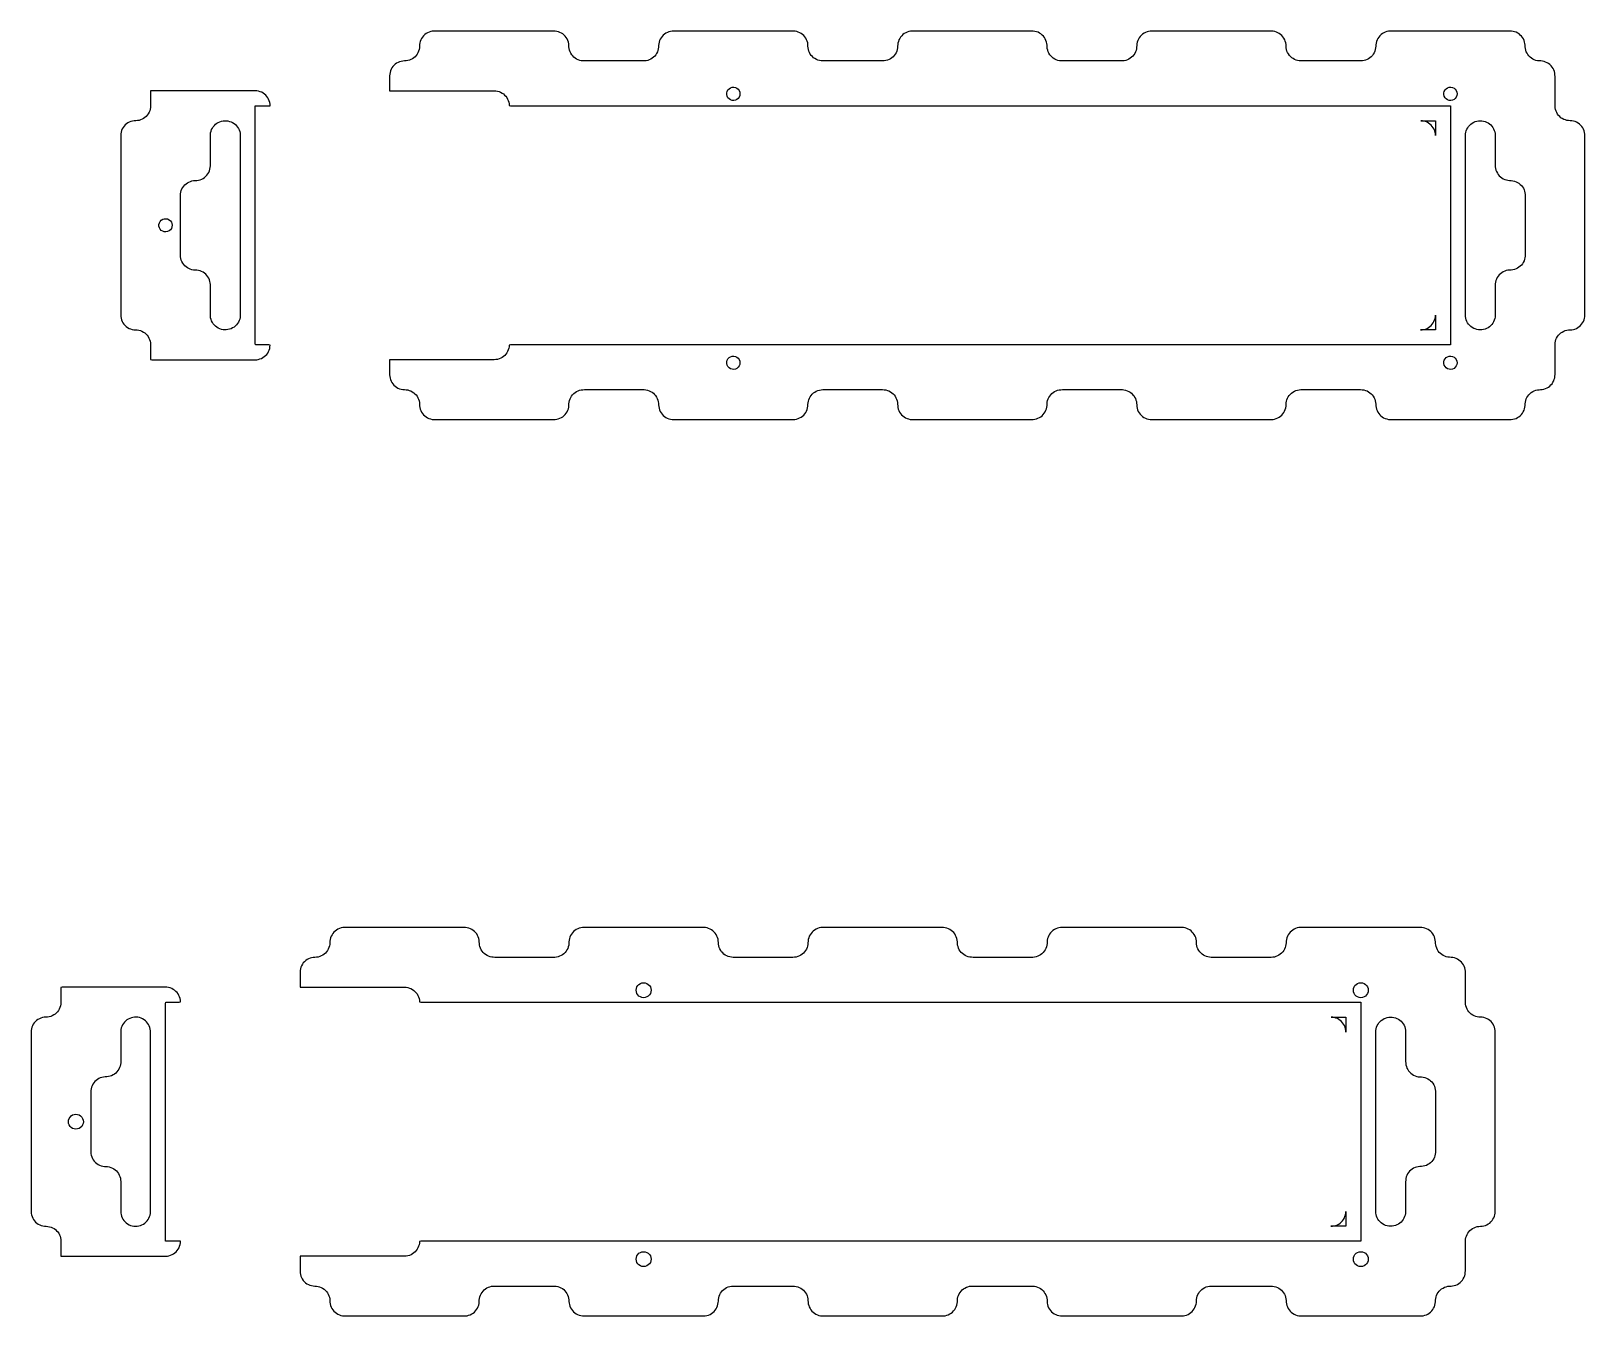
# Model space of a CAD drawing. Header units: millimetres. Extents: x -310.5 to -216.9, y -180.9 to -103.5.
import ezdxf

# ---------------------------------------------------------------- set-up
doc = ezdxf.new("R2010")
doc.units = ezdxf.units.MM

msp = doc.modelspace()

# ---------------------------------------------------------------- linework, layer by layer
for points in [[(-287.1, -123.3), (-287.2, -123.3), (-287.3, -123.3), (-287.4, -123.3), (-287.5, -123.3), (-287.6, -123.3), (-287.7, -123.3), (-287.8, -123.3), (-287.9, -123.3), (-288, -123.3), (-288.1, -123.3), (-288.2, -123.3), (-288.3, -123.3), (-288.4, -123.3), (-288.5, -123.3), (-288.6, -123.3), (-288.7, -123.3), (-288.8, -123.3), (-288.9, -123.3), (-288.9, -123.4), (-288.9, -123.501), (-288.9, -123.601), (-288.9, -123.701), (-288.9, -123.801), (-288.9, -123.901), (-288.9, -124.001), (-288.9, -124.101), (-288.9, -124.201), (-288.894, -124.301), (-288.878, -124.399), (-288.85, -124.495), (-288.812, -124.588), (-288.764, -124.675), (-288.707, -124.757), (-288.641, -124.832), (-288.567, -124.899), (-288.485, -124.958), (-288.398, -125.007), (-288.306, -125.046), (-288.211, -125.075), (-288.112, -125.093), (-288.013, -125.1), (-287.913, -125.104), (-287.814, -125.119), (-287.717, -125.146), (-287.624, -125.182), (-287.536, -125.229), (-287.453, -125.285), (-287.377, -125.35), (-287.309, -125.423), (-287.249, -125.503), (-287.199, -125.59), (-287.158, -125.681), (-287.128, -125.776), (-287.109, -125.874), (-287.1, -125.974), (-287.097, -126.074), (-287.083, -126.173), (-287.059, -126.27), (-287.023, -126.363), (-286.978, -126.453), (-286.923, -126.536), (-286.859, -126.613), (-286.787, -126.682), (-286.708, -126.743), (-286.622, -126.795), (-286.531, -126.837), (-286.437, -126.868), (-286.339, -126.889), (-286.239, -126.899), (-286.139, -126.9), (-286.039, -126.9), (-285.939, -126.9), (-285.839, -126.9), (-285.739, -126.9), (-285.639, -126.9), (-285.539, -126.9), (-285.439, -126.9), (-285.339, -126.9), (-285.239, -126.9), (-285.139, -126.9), (-285.039, -126.9), (-284.939, -126.9), (-284.839, -126.9), (-284.739, -126.9), (-284.639, -126.9), (-284.539, -126.9), (-284.439, -126.9), (-284.339, -126.9), (-284.239, -126.9), (-284.139, -126.9), (-284.039, -126.9), (-283.939, -126.9), (-283.839, -126.9), (-283.739, -126.9), (-283.639, -126.9), (-283.539, -126.9), (-283.439, -126.9), (-283.339, -126.9), (-283.239, -126.9), (-283.139, -126.9), (-283.039, -126.9), (-282.938, -126.9), (-282.838, -126.9), (-282.738, -126.9), (-282.638, -126.9), (-282.538, -126.9), (-282.438, -126.9), (-282.338, -126.9), (-282.238, -126.9), (-282.138, -126.9), (-282.038, -126.9), (-281.938, -126.9), (-281.838, -126.9), (-281.738, -126.9), (-281.638, -126.9), (-281.538, -126.9), (-281.438, -126.9), (-281.338, -126.9), (-281.238, -126.9), (-281.138, -126.9), (-281.038, -126.9), (-280.938, -126.9), (-280.838, -126.9), (-280.738, -126.9), (-280.638, -126.9), (-280.538, -126.9), (-280.438, -126.9), (-280.338, -126.9), (-280.238, -126.9), (-280.138, -126.9), (-280.038, -126.9), (-279.938, -126.9), (-279.838, -126.9), (-279.738, -126.9), (-279.638, -126.9), (-279.538, -126.9), (-279.438, -126.9), (-279.338, -126.9), (-279.238, -126.9), (-279.137, -126.9), (-279.037, -126.9), (-278.937, -126.898), (-278.838, -126.885), (-278.741, -126.862), (-278.647, -126.828), (-278.557, -126.784), (-278.473, -126.73), (-278.396, -126.667), (-278.325, -126.596), (-278.263, -126.517), (-278.211, -126.432), (-278.168, -126.342), (-278.135, -126.248), (-278.113, -126.15), (-278.101, -126.051), (-278.099, -125.951), (-278.088, -125.851), (-278.066, -125.754), (-278.033, -125.659), (-277.99, -125.569), (-277.937, -125.484), (-277.876, -125.406), (-277.806, -125.334), (-277.728, -125.271), (-277.644, -125.217), (-277.554, -125.173), (-277.46, -125.139), (-277.363, -125.115), (-277.264, -125.102), (-277.164, -125.1), (-277.064, -125.1), (-276.964, -125.1), (-276.864, -125.1), (-276.764, -125.1), (-276.664, -125.1), (-276.564, -125.1), (-276.464, -125.1), (-276.364, -125.1), (-276.264, -125.1), (-276.164, -125.1), (-276.064, -125.1), (-275.964, -125.1), (-275.864, -125.1), (-275.764, -125.1), (-275.664, -125.1), (-275.564, -125.1), (-275.464, -125.1), (-275.364, -125.1), (-275.264, -125.1), (-275.164, -125.1), (-275.064, -125.1), (-274.964, -125.1), (-274.864, -125.1), (-274.764, -125.1), (-274.663, -125.1), (-274.563, -125.1), (-274.463, -125.1), (-274.363, -125.1), (-274.263, -125.1), (-274.163, -125.1), (-274.063, -125.1), (-273.963, -125.1), (-273.863, -125.1), (-273.763, -125.1), (-273.663, -125.1), (-273.563, -125.101), (-273.464, -125.11), (-273.366, -125.131), (-273.271, -125.162), (-273.18, -125.204), (-273.094, -125.255), (-273.015, -125.316), (-272.943, -125.385), (-272.879, -125.462), (-272.823, -125.545), (-272.778, -125.634), (-272.742, -125.728), (-272.717, -125.825), (-272.703, -125.924), (-272.7, -126.023), (-272.692, -126.123), (-272.672, -126.221), (-272.642, -126.317), (-272.602, -126.408), (-272.552, -126.495), (-272.492, -126.575), (-272.424, -126.648), (-272.349, -126.713), (-272.266, -126.77), (-272.178, -126.817), (-272.085, -126.854), (-271.989, -126.88), (-271.89, -126.896), (-271.79, -126.9), (-271.69, -126.9), (-271.59, -126.9), (-271.49, -126.9), (-271.39, -126.9), (-271.29, -126.9), (-271.19, -126.9), (-271.09, -126.9), (-270.99, -126.9), (-270.89, -126.9), (-270.79, -126.9), (-270.69, -126.9), (-270.59, -126.9), (-270.49, -126.9), (-270.39, -126.9), (-270.29, -126.9), (-270.189, -126.9), (-270.089, -126.9), (-269.989, -126.9), (-269.889, -126.9), (-269.789, -126.9), (-269.689, -126.9), (-269.589, -126.9), (-269.489, -126.9), (-269.389, -126.9), (-269.289, -126.9), (-269.189, -126.9), (-269.089, -126.9), (-268.989, -126.9), (-268.889, -126.9), (-268.789, -126.9), (-268.689, -126.9), (-268.589, -126.9), (-268.489, -126.9), (-268.389, -126.9), (-268.289, -126.9), (-268.189, -126.9), (-268.089, -126.9), (-267.989, -126.9), (-267.889, -126.9), (-267.789, -126.9), (-267.689, -126.9), (-267.589, -126.9), (-267.489, -126.9), (-267.389, -126.9), (-267.289, -126.9), (-267.189, -126.9), (-267.089, -126.9), (-266.989, -126.9), (-266.889, -126.9), (-266.789, -126.9), (-266.689, -126.9), (-266.589, -126.9), (-266.489, -126.9), (-266.388, -126.9), (-266.288, -126.9), (-266.188, -126.9), (-266.088, -126.9), (-265.988, -126.9), (-265.888, -126.9), (-265.788, -126.9), (-265.688, -126.9), (-265.588, -126.9), (-265.488, -126.9), (-265.388, -126.9), (-265.288, -126.9), (-265.188, -126.9), (-265.088, -126.9), (-264.988, -126.9), (-264.888, -126.9), (-264.788, -126.9), (-264.688, -126.9), (-264.588, -126.9), (-264.488, -126.893), (-264.39, -126.875), (-264.294, -126.846), (-264.202, -126.807), (-264.115, -126.758), (-264.034, -126.7), (-263.96, -126.633), (-263.894, -126.558), (-263.836, -126.476), (-263.788, -126.388), (-263.75, -126.296), (-263.722, -126.2), (-263.706, -126.101), (-263.7, -126.001), (-263.695, -125.902), (-263.678, -125.803), (-263.651, -125.707), (-263.613, -125.614), (-263.565, -125.526), (-263.508, -125.444), (-263.442, -125.369), (-263.368, -125.302), (-263.287, -125.243), (-263.2, -125.194), (-263.108, -125.154), (-263.013, -125.126), (-262.914, -125.107), (-262.815, -125.1), (-262.715, -125.1), (-262.615, -125.1), (-262.515, -125.1), (-262.415, -125.1), (-262.315, -125.1), (-262.215, -125.1), (-262.115, -125.1), (-262.015, -125.1), (-261.914, -125.1), (-261.814, -125.1), (-261.714, -125.1), (-261.614, -125.1), (-261.514, -125.1), (-261.414, -125.1), (-261.314, -125.1), (-261.214, -125.1), (-261.114, -125.1), (-261.014, -125.1), (-260.914, -125.1), (-260.814, -125.1), (-260.714, -125.1), (-260.614, -125.1), (-260.514, -125.1), (-260.414, -125.1), (-260.314, -125.1), (-260.214, -125.1), (-260.114, -125.1), (-260.014, -125.1), (-259.914, -125.1), (-259.814, -125.1), (-259.714, -125.1), (-259.614, -125.1), (-259.514, -125.1), (-259.414, -125.1), (-259.314, -125.1), (-259.214, -125.1), (-259.114, -125.104), (-259.015, -125.119), (-258.918, -125.145), (-258.825, -125.182), (-258.737, -125.228), (-258.654, -125.284), (-258.578, -125.349), (-258.51, -125.422), (-258.45, -125.502), (-258.4, -125.589), (-258.359, -125.68), (-258.329, -125.775), (-258.309, -125.873), (-258.3, -125.973), (-258.297, -126.073), (-258.283, -126.172), (-258.259, -126.269), (-258.224, -126.362), (-258.179, -126.452), (-258.124, -126.535), (-258.06, -126.612), (-257.988, -126.681), (-257.909, -126.742), (-257.823, -126.794), (-257.732, -126.836), (-257.638, -126.868), (-257.54, -126.889), (-257.44, -126.899), (-257.34, -126.9), (-257.24, -126.9), (-257.14, -126.9), (-257.04, -126.9), (-256.94, -126.9), (-256.84, -126.9), (-256.74, -126.9), (-256.64, -126.9), (-256.54, -126.9), (-256.44, -126.9), (-256.34, -126.9), (-256.24, -126.9), (-256.14, -126.9), (-256.04, -126.9), (-255.94, -126.9), (-255.84, -126.9), (-255.74, -126.9), (-255.64, -126.9), (-255.54, -126.9), (-255.44, -126.9), (-255.34, -126.9), (-255.24, -126.9), (-255.14, -126.9), (-255.04, -126.9), (-254.94, -126.9), (-254.84, -126.9), (-254.74, -126.9), (-254.64, -126.9), (-254.54, -126.9), (-254.44, -126.9), (-254.34, -126.9), (-254.24, -126.9), (-254.14, -126.9), (-254.04, -126.9), (-253.94, -126.9), (-253.84, -126.9), (-253.74, -126.9), (-253.639, -126.9), (-253.539, -126.9), (-253.439, -126.9), (-253.339, -126.9), (-253.239, -126.9), (-253.139, -126.9), (-253.039, -126.9), (-252.939, -126.9), (-252.839, -126.9), (-252.739, -126.9), (-252.639, -126.9), (-252.539, -126.9), (-252.439, -126.9), (-252.339, -126.9), (-252.239, -126.9), (-252.139, -126.9), (-252.039, -126.9), (-251.939, -126.9), (-251.839, -126.9), (-251.739, -126.9), (-251.639, -126.9), (-251.539, -126.9), (-251.439, -126.9), (-251.339, -126.9), (-251.239, -126.9), (-251.139, -126.9), (-251.039, -126.9), (-250.939, -126.9), (-250.839, -126.9), (-250.739, -126.9), (-250.639, -126.9), (-250.539, -126.9), (-250.439, -126.9), (-250.339, -126.9), (-250.239, -126.9), (-250.139, -126.898), (-250.039, -126.886), (-249.942, -126.862), (-249.848, -126.828), (-249.758, -126.784), (-249.674, -126.73), (-249.596, -126.668), (-249.526, -126.597), (-249.464, -126.518), (-249.411, -126.433), (-249.368, -126.343), (-249.335, -126.249), (-249.313, -126.151), (-249.301, -126.052), (-249.299, -125.952), (-249.288, -125.853), (-249.266, -125.755), (-249.233, -125.66), (-249.191, -125.57), (-249.138, -125.485), (-249.076, -125.406), (-249.006, -125.335), (-248.929, -125.272), (-248.845, -125.218), (-248.755, -125.173), (-248.662, -125.139), (-248.564, -125.115), (-248.465, -125.102), (-248.365, -125.1), (-248.265, -125.1), (-248.165, -125.1), (-248.065, -125.1), (-247.965, -125.1), (-247.865, -125.1), (-247.765, -125.1), (-247.665, -125.1), (-247.565, -125.1), (-247.465, -125.1), (-247.365, -125.1), (-247.265, -125.1), (-247.165, -125.1), (-247.065, -125.1), (-246.965, -125.1), (-246.865, -125.1), (-246.765, -125.1), (-246.665, -125.1), (-246.565, -125.1), (-246.465, -125.1), (-246.365, -125.1), (-246.265, -125.1), (-246.165, -125.1), (-246.065, -125.1), (-245.965, -125.1), (-245.865, -125.1), (-245.765, -125.1), (-245.665, -125.1), (-245.565, -125.1), (-245.464, -125.1), (-245.364, -125.1), (-245.264, -125.1), (-245.164, -125.1), (-245.064, -125.1), (-244.964, -125.1), (-244.864, -125.1), (-244.764, -125.101), (-244.665, -125.11), (-244.567, -125.131), (-244.472, -125.162), (-244.381, -125.203), (-244.295, -125.255), (-244.216, -125.315), (-244.143, -125.384), (-244.079, -125.461), (-244.024, -125.544), (-243.978, -125.633), (-243.943, -125.727), (-243.917, -125.823), (-243.903, -125.922), (-243.9, -126.022), (-243.892, -126.122), (-243.873, -126.22), (-243.843, -126.316), (-243.803, -126.407), (-243.753, -126.494), (-243.693, -126.574), (-243.625, -126.647), (-243.55, -126.713), (-243.467, -126.769), (-243.379, -126.816), (-243.286, -126.853), (-243.19, -126.88), (-243.091, -126.895), (-242.991, -126.9), (-242.891, -126.9), (-242.791, -126.9), (-242.691, -126.9), (-242.591, -126.9), (-242.491, -126.9), (-242.391, -126.9), (-242.291, -126.9), (-242.191, -126.9), (-242.091, -126.9), (-241.991, -126.9), (-241.891, -126.9), (-241.791, -126.9), (-241.691, -126.9), (-241.591, -126.9), (-241.491, -126.9), (-241.391, -126.9), (-241.291, -126.9), (-241.191, -126.9), (-241.091, -126.9), (-240.99, -126.9), (-240.89, -126.9), (-240.79, -126.9), (-240.69, -126.9), (-240.59, -126.9), (-240.49, -126.9), (-240.39, -126.9), (-240.29, -126.9), (-240.19, -126.9), (-240.09, -126.9), (-239.99, -126.9), (-239.89, -126.9), (-239.79, -126.9), (-239.69, -126.9), (-239.59, -126.9), (-239.49, -126.9), (-239.39, -126.9), (-239.29, -126.9), (-239.19, -126.9), (-239.09, -126.9), (-238.99, -126.9), (-238.89, -126.9), (-238.79, -126.9), (-238.69, -126.9), (-238.59, -126.9), (-238.49, -126.9), (-238.39, -126.9), (-238.29, -126.9), (-238.19, -126.9), (-238.09, -126.9), (-237.99, -126.9), (-237.89, -126.9), (-237.79, -126.9), (-237.69, -126.9), (-237.59, -126.9), (-237.49, -126.9), (-237.39, -126.9), (-237.29, -126.9), (-237.189, -126.9), (-237.089, -126.9), (-236.989, -126.9), (-236.889, -126.9), (-236.789, -126.9), (-236.689, -126.9), (-236.589, -126.9), (-236.489, -126.9), (-236.389, -126.9), (-236.289, -126.9), (-236.189, -126.9), (-236.089, -126.9), (-235.989, -126.9), (-235.889, -126.9), (-235.789, -126.9), (-235.689, -126.893), (-235.591, -126.875), (-235.495, -126.847), (-235.403, -126.808), (-235.316, -126.759), (-235.235, -126.7), (-235.161, -126.633), (-235.094, -126.559), (-235.037, -126.477), (-234.989, -126.389), (-234.95, -126.297), (-234.923, -126.201), (-234.906, -126.102), (-234.9, -126.002), (-234.895, -125.903), (-234.878, -125.804), (-234.851, -125.708), (-234.814, -125.615), (-234.766, -125.527), (-234.709, -125.445), (-234.643, -125.37), (-234.569, -125.303), (-234.488, -125.244), (-234.401, -125.194), (-234.309, -125.155), (-234.214, -125.126), (-234.116, -125.107), (-234.016, -125.1), (-233.916, -125.1), (-233.816, -125.1), (-233.716, -125.1), (-233.616, -125.1), (-233.516, -125.1), (-233.416, -125.1), (-233.316, -125.1), (-233.216, -125.1), (-233.116, -125.1), (-233.016, -125.1), (-232.916, -125.1), (-232.816, -125.1), (-232.715, -125.1), (-232.615, -125.1), (-232.515, -125.1), (-232.415, -125.1), (-232.315, -125.1), (-232.215, -125.1), (-232.115, -125.1), (-232.015, -125.1), (-231.915, -125.1), (-231.815, -125.1), (-231.715, -125.1), (-231.615, -125.1), (-231.515, -125.1), (-231.415, -125.1), (-231.315, -125.1), (-231.215, -125.1), (-231.115, -125.1), (-231.015, -125.1), (-230.915, -125.1), (-230.815, -125.1), (-230.715, -125.1), (-230.615, -125.1), (-230.515, -125.1), (-230.415, -125.1), (-230.315, -125.104), (-230.216, -125.119), (-230.12, -125.145), (-230.026, -125.181), (-229.938, -125.228), (-229.855, -125.284), (-229.779, -125.349), (-229.711, -125.421), (-229.651, -125.501), (-229.6, -125.588), (-229.559, -125.679), (-229.529, -125.774), (-229.509, -125.872), (-229.5, -125.972), (-229.497, -126.072), (-229.484, -126.171), (-229.459, -126.268), (-229.424, -126.361), (-229.379, -126.451), (-229.324, -126.534), (-229.261, -126.611), (-229.189, -126.681), (-229.11, -126.742), (-229.024, -126.794), (-228.934, -126.836), (-228.839, -126.868), (-228.741, -126.889), (-228.642, -126.899), (-228.542, -126.9), (-228.442, -126.9), (-228.342, -126.9), (-228.241, -126.9), (-228.141, -126.9), (-228.041, -126.9), (-227.941, -126.9), (-227.841, -126.9), (-227.741, -126.9), (-227.641, -126.9), (-227.541, -126.9), (-227.441, -126.9), (-227.341, -126.9), (-227.241, -126.9), (-227.141, -126.9), (-227.041, -126.9), (-226.941, -126.9), (-226.841, -126.9), (-226.741, -126.9), (-226.641, -126.9), (-226.541, -126.9), (-226.441, -126.9), (-226.341, -126.9), (-226.241, -126.9), (-226.141, -126.9), (-226.041, -126.9), (-225.941, -126.9), (-225.841, -126.9), (-225.741, -126.9), (-225.641, -126.9), (-225.541, -126.9), (-225.441, -126.9), (-225.341, -126.9), (-225.241, -126.9), (-225.141, -126.9), (-225.041, -126.9), (-224.941, -126.9), (-224.841, -126.9), (-224.741, -126.9), (-224.641, -126.9), (-224.541, -126.9), (-224.44, -126.9), (-224.34, -126.9), (-224.24, -126.9), (-224.14, -126.9), (-224.04, -126.9), (-223.94, -126.9), (-223.84, -126.9), (-223.74, -126.9), (-223.64, -126.9), (-223.54, -126.9), (-223.44, -126.9), (-223.34, -126.9), (-223.24, -126.9), (-223.14, -126.9), (-223.04, -126.9), (-222.94, -126.9), (-222.84, -126.9), (-222.74, -126.9), (-222.64, -126.9), (-222.54, -126.9), (-222.44, -126.9), (-222.34, -126.9), (-222.24, -126.9), (-222.14, -126.9), (-222.04, -126.9), (-221.94, -126.9), (-221.84, -126.9), (-221.74, -126.9), (-221.64, -126.9), (-221.54, -126.9), (-221.44, -126.9), (-221.34, -126.898), (-221.241, -126.886), (-221.143, -126.863), (-221.049, -126.829), (-220.959, -126.785), (-220.875, -126.731), (-220.797, -126.668), (-220.727, -126.597), (-220.665, -126.519), (-220.612, -126.434), (-220.568, -126.344), (-220.535, -126.25), (-220.513, -126.152), (-220.502, -126.053), (-220.499, -125.953), (-220.488, -125.854), (-220.466, -125.756), (-220.434, -125.661), (-220.391, -125.571), (-220.339, -125.486), (-220.277, -125.407), (-220.207, -125.336), (-220.13, -125.273), (-220.046, -125.218), (-219.956, -125.174), (-219.863, -125.139), (-219.765, -125.115), (-219.666, -125.102), (-219.566, -125.099), (-219.467, -125.09), (-219.369, -125.07), (-219.274, -125.039), (-219.183, -124.997), (-219.097, -124.946), (-219.017, -124.886), (-218.945, -124.817), (-218.88, -124.741), (-218.825, -124.657), (-218.779, -124.569), (-218.743, -124.475), (-218.718, -124.379), (-218.704, -124.28), (-218.7, -124.18), (-218.7, -124.08), (-218.7, -123.98), (-218.7, -123.88), (-218.7, -123.78), (-218.7, -123.68), (-218.7, -123.58), (-218.7, -123.48), (-218.7, -123.38), (-218.7, -123.279), (-218.7, -123.179), (-218.7, -123.079), (-218.7, -122.979), (-218.7, -122.879), (-218.7, -122.779), (-218.7, -122.679), (-218.7, -122.579), (-218.7, -122.479), (-218.7, -122.379), (-218.692, -122.28), (-218.673, -122.181), (-218.643, -122.086), (-218.603, -121.994), (-218.553, -121.908), (-218.494, -121.827), (-218.426, -121.754), (-218.351, -121.688), (-218.268, -121.632), (-218.18, -121.584), (-218.088, -121.547), (-217.991, -121.521), (-217.892, -121.505), (-217.793, -121.5), (-217.693, -121.494), (-217.594, -121.476), (-217.498, -121.448), (-217.406, -121.409), (-217.319, -121.361), (-217.238, -121.303), (-217.163, -121.236), (-217.097, -121.161), (-217.039, -121.08), (-216.99, -120.992), (-216.952, -120.9), (-216.923, -120.804), (-216.906, -120.706), (-216.9, -120.606), (-216.9, -120.506), (-216.9, -120.406), (-216.9, -120.306), (-216.9, -120.206), (-216.9, -120.106), (-216.9, -120.006), (-216.9, -119.906), (-216.9, -119.806), (-216.9, -119.706), (-216.9, -119.606), (-216.9, -119.506), (-216.9, -119.406), (-216.9, -119.306), (-216.9, -119.206), (-216.9, -119.106), (-216.9, -119.006), (-216.9, -118.906), (-216.9, -118.805), (-216.9, -118.705), (-216.9, -118.605), (-216.9, -118.505), (-216.9, -118.405), (-216.9, -118.305), (-216.9, -118.205), (-216.9, -118.105), (-216.9, -118.005), (-216.9, -117.905), (-216.9, -117.805), (-216.9, -117.705), (-216.9, -117.605), (-216.9, -117.505), (-216.9, -117.405), (-216.9, -117.305), (-216.9, -117.205), (-216.9, -117.105), (-216.9, -117.005), (-216.9, -116.905), (-216.9, -116.805), (-216.9, -116.705), (-216.9, -116.605), (-216.9, -116.505), (-216.9, -116.405), (-216.9, -116.305), (-216.9, -116.205), (-216.9, -116.105), (-216.9, -116.005), (-216.9, -115.905), (-216.9, -115.805), (-216.9, -115.705), (-216.9, -115.605), (-216.9, -115.505), (-216.9, -115.405), (-216.9, -115.305), (-216.9, -115.205), (-216.9, -115.105), (-216.9, -115.004), (-216.9, -114.904), (-216.9, -114.804), (-216.9, -114.704), (-216.9, -114.604), (-216.9, -114.504), (-216.9, -114.404), (-216.9, -114.304), (-216.9, -114.204), (-216.9, -114.104), (-216.9, -114.004), (-216.9, -113.904), (-216.9, -113.804), (-216.9, -113.704), (-216.9, -113.604), (-216.9, -113.504), (-216.9, -113.404), (-216.9, -113.304), (-216.9, -113.204), (-216.9, -113.104), (-216.9, -113.004), (-216.9, -112.904), (-216.9, -112.804), (-216.9, -112.704), (-216.9, -112.604), (-216.9, -112.504), (-216.9, -112.404), (-216.9, -112.304), (-216.9, -112.204), (-216.9, -112.104), (-216.9, -112.004), (-216.9, -111.904), (-216.9, -111.804), (-216.9, -111.704), (-216.9, -111.604), (-216.9, -111.504), (-216.9, -111.404), (-216.9, -111.304), (-216.9, -111.204), (-216.9, -111.103), (-216.9, -111.003), (-216.9, -110.903), (-216.9, -110.803), (-216.9, -110.703), (-216.9, -110.603), (-216.9, -110.503), (-216.9, -110.403), (-216.9, -110.303), (-216.9, -110.203), (-216.9, -110.103), (-216.9, -110.003), (-216.9, -109.903), (-216.9, -109.803), (-216.905, -109.703), (-216.921, -109.605), (-216.949, -109.508), (-216.986, -109.416), (-217.034, -109.328), (-217.091, -109.246), (-217.157, -109.171), (-217.23, -109.103), (-217.311, -109.044), (-217.398, -108.995), (-217.49, -108.955), (-217.586, -108.926), (-217.684, -108.908), (-217.784, -108.9), (-217.883, -108.896), (-217.982, -108.881), (-218.079, -108.856), (-218.172, -108.819), (-218.261, -108.773), (-218.344, -108.717), (-218.42, -108.653), (-218.488, -108.58), (-218.548, -108.5), (-218.599, -108.414), (-218.64, -108.323), (-218.671, -108.227), (-218.691, -108.129), (-218.7, -108.03), (-218.7, -107.93), (-218.7, -107.83), (-218.7, -107.73), (-218.7, -107.63), (-218.7, -107.53), (-218.7, -107.43), (-218.7, -107.33), (-218.7, -107.23), (-218.7, -107.13), (-218.7, -107.03), (-218.7, -106.93), (-218.7, -106.83), (-218.7, -106.729), (-218.7, -106.629), (-218.7, -106.529), (-218.7, -106.429), (-218.7, -106.329), (-218.7, -106.229), (-218.703, -106.129), (-218.716, -106.03), (-218.74, -105.933), (-218.775, -105.84), (-218.82, -105.75), (-218.875, -105.667), (-218.939, -105.59), (-219.01, -105.52), (-219.089, -105.459), (-219.175, -105.407), (-219.265, -105.364), (-219.36, -105.333), (-219.458, -105.311), (-219.557, -105.301), (-219.657, -105.298), (-219.757, -105.286), (-219.854, -105.263), (-219.948, -105.23), (-220.038, -105.186), (-220.122, -105.133), (-220.201, -105.07), (-220.271, -105), (-220.334, -104.921), (-220.387, -104.837), (-220.43, -104.747), (-220.464, -104.653), (-220.486, -104.555), (-220.498, -104.456), (-220.501, -104.356), (-220.511, -104.257), (-220.533, -104.159), (-220.565, -104.064), (-220.607, -103.974), (-220.66, -103.888), (-220.721, -103.809), (-220.791, -103.738), (-220.868, -103.674), (-220.951, -103.62), (-221.041, -103.575), (-221.135, -103.54), (-221.232, -103.516), (-221.331, -103.503), (-221.431, -103.5), (-221.531, -103.5), (-221.631, -103.5), (-221.731, -103.5), (-221.831, -103.5), (-221.931, -103.5), (-222.031, -103.5), (-222.131, -103.5), (-222.231, -103.5), (-222.331, -103.5), (-222.431, -103.5), (-222.531, -103.5), (-222.631, -103.5), (-222.731, -103.5), (-222.831, -103.5), (-222.931, -103.5), (-223.031, -103.5), (-223.131, -103.5), (-223.231, -103.5), (-223.331, -103.5), (-223.431, -103.5), (-223.531, -103.5), (-223.631, -103.5), (-223.731, -103.5), (-223.831, -103.5), (-223.931, -103.5), (-224.031, -103.5), (-224.131, -103.5), (-224.231, -103.5), (-224.331, -103.5), (-224.431, -103.5), (-224.531, -103.5), (-224.631, -103.5), (-224.731, -103.5), (-224.831, -103.5), (-224.932, -103.5), (-225.032, -103.5), (-225.132, -103.5), (-225.232, -103.5), (-225.332, -103.5), (-225.432, -103.5), (-225.532, -103.5), (-225.632, -103.5), (-225.732, -103.5), (-225.832, -103.5), (-225.932, -103.5), (-226.032, -103.5), (-226.132, -103.5), (-226.232, -103.5), (-226.332, -103.5), (-226.432, -103.5), (-226.532, -103.5), (-226.632, -103.5), (-226.732, -103.5), (-226.832, -103.5), (-226.932, -103.5), (-227.032, -103.5), (-227.132, -103.5), (-227.232, -103.5), (-227.332, -103.5), (-227.432, -103.5), (-227.532, -103.5), (-227.632, -103.5), (-227.732, -103.5), (-227.832, -103.5), (-227.932, -103.5), (-228.032, -103.5), (-228.132, -103.5), (-228.232, -103.5), (-228.332, -103.5), (-228.432, -103.5), (-228.532, -103.5), (-228.632, -103.501), (-228.732, -103.51), (-228.83, -103.53), (-228.925, -103.561), (-229.016, -103.602), (-229.102, -103.653), (-229.182, -103.713), (-229.254, -103.782), (-229.319, -103.859), (-229.375, -103.942), (-229.421, -104.03), (-229.457, -104.124), (-229.482, -104.22), (-229.496, -104.319), (-229.5, -104.419), (-229.508, -104.519), (-229.527, -104.617), (-229.556, -104.713), (-229.596, -104.804), (-229.646, -104.891), (-229.705, -104.972), (-229.772, -105.045), (-229.848, -105.111), (-229.93, -105.168), (-230.018, -105.215), (-230.111, -105.252), (-230.207, -105.279), (-230.306, -105.295), (-230.406, -105.3), (-230.506, -105.3), (-230.606, -105.3), (-230.706, -105.3), (-230.806, -105.3), (-230.906, -105.3), (-231.006, -105.3), (-231.106, -105.3), (-231.206, -105.3), (-231.306, -105.3), (-231.406, -105.3), (-231.506, -105.3), (-231.606, -105.3), (-231.706, -105.3), (-231.806, -105.3), (-231.906, -105.3), (-232.006, -105.3), (-232.106, -105.3), (-232.206, -105.3), (-232.306, -105.3), (-232.406, -105.3), (-232.506, -105.3), (-232.606, -105.3), (-232.706, -105.3), (-232.806, -105.3), (-232.906, -105.3), (-233.006, -105.3), (-233.106, -105.3), (-233.207, -105.3), (-233.307, -105.3), (-233.407, -105.3), (-233.507, -105.3), (-233.607, -105.3), (-233.707, -105.3), (-233.807, -105.3), (-233.907, -105.3), (-234.007, -105.3), (-234.107, -105.294), (-234.205, -105.276), (-234.301, -105.248), (-234.393, -105.21), (-234.48, -105.161), (-234.562, -105.103), (-234.636, -105.036), (-234.703, -104.962), (-234.761, -104.88), (-234.81, -104.793), (-234.848, -104.701), (-234.876, -104.605), (-234.894, -104.506), (-234.9, -104.407), (-234.905, -104.307), (-234.921, -104.208), (-234.947, -104.112), (-234.985, -104.019), (-235.032, -103.931), (-235.089, -103.849), (-235.154, -103.773), (-235.228, -103.705), (-235.308, -103.646), (-235.395, -103.596), (-235.487, -103.556), (-235.582, -103.527), (-235.68, -103.508), (-235.78, -103.5), (-235.88, -103.5), (-235.98, -103.5), (-236.08, -103.5), (-236.18, -103.5), (-236.28, -103.5), (-236.38, -103.5), (-236.48, -103.5), (-236.58, -103.5), (-236.68, -103.5), (-236.78, -103.5), (-236.88, -103.5), (-236.98, -103.5), (-237.08, -103.5), (-237.18, -103.5), (-237.28, -103.5), (-237.38, -103.5), (-237.48, -103.5), (-237.581, -103.5), (-237.681, -103.5), (-237.781, -103.5), (-237.881, -103.5), (-237.981, -103.5), (-238.081, -103.5), (-238.181, -103.5), (-238.281, -103.5), (-238.381, -103.5), (-238.481, -103.5), (-238.581, -103.5), (-238.681, -103.5), (-238.781, -103.5), (-238.881, -103.5), (-238.981, -103.5), (-239.081, -103.5), (-239.181, -103.5), (-239.281, -103.5), (-239.381, -103.5), (-239.481, -103.5), (-239.581, -103.5), (-239.681, -103.5), (-239.781, -103.5), (-239.881, -103.5), (-239.981, -103.5), (-240.081, -103.5), (-240.181, -103.5), (-240.281, -103.5), (-240.381, -103.5), (-240.481, -103.5), (-240.581, -103.5), (-240.681, -103.5), (-240.781, -103.5), (-240.881, -103.5), (-240.981, -103.5), (-241.081, -103.5), (-241.181, -103.5), (-241.281, -103.5), (-241.381, -103.5), (-241.482, -103.5), (-241.582, -103.5), (-241.682, -103.5), (-241.782, -103.5), (-241.882, -103.5), (-241.982, -103.5), (-242.082, -103.5), (-242.182, -103.5), (-242.282, -103.5), (-242.382, -103.5), (-242.482, -103.5), (-242.582, -103.5), (-242.682, -103.5), (-242.782, -103.5), (-242.882, -103.5), (-242.982, -103.5), (-243.082, -103.504), (-243.181, -103.518), (-243.277, -103.544), (-243.371, -103.58), (-243.459, -103.626), (-243.542, -103.682), (-243.619, -103.746), (-243.687, -103.819), (-243.748, -103.899), (-243.799, -103.985), (-243.84, -104.076), (-243.87, -104.171), (-243.89, -104.269), (-243.899, -104.369), (-243.903, -104.469), (-243.916, -104.568), (-243.94, -104.665), (-243.974, -104.758), (-244.019, -104.848), (-244.074, -104.932), (-244.137, -105.009), (-244.209, -105.079), (-244.288, -105.14), (-244.373, -105.192), (-244.464, -105.235), (-244.558, -105.267), (-244.656, -105.288), (-244.755, -105.299), (-244.855, -105.3), (-244.955, -105.3), (-245.055, -105.3), (-245.155, -105.3), (-245.255, -105.3), (-245.355, -105.3), (-245.455, -105.3), (-245.555, -105.3), (-245.655, -105.3), (-245.755, -105.3), (-245.856, -105.3), (-245.956, -105.3), (-246.056, -105.3), (-246.156, -105.3), (-246.256, -105.3), (-246.356, -105.3), (-246.456, -105.3), (-246.556, -105.3), (-246.656, -105.3), (-246.756, -105.3), (-246.856, -105.3), (-246.956, -105.3), (-247.056, -105.3), (-247.156, -105.3), (-247.256, -105.3), (-247.356, -105.3), (-247.456, -105.3), (-247.556, -105.3), (-247.656, -105.3), (-247.756, -105.3), (-247.856, -105.3), (-247.956, -105.3), (-248.056, -105.3), (-248.156, -105.3), (-248.256, -105.3), (-248.356, -105.3), (-248.456, -105.298), (-248.555, -105.286), (-248.653, -105.264), (-248.747, -105.23), (-248.837, -105.187), (-248.922, -105.133), (-249, -105.071), (-249.07, -105), (-249.133, -104.922), (-249.186, -104.838), (-249.23, -104.748), (-249.263, -104.654), (-249.286, -104.556), (-249.298, -104.457), (-249.301, -104.357), (-249.311, -104.258), (-249.333, -104.16), (-249.365, -104.065), (-249.407, -103.975), (-249.459, -103.889), (-249.52, -103.81), (-249.59, -103.739), (-249.667, -103.675), (-249.751, -103.62), (-249.84, -103.575), (-249.933, -103.54), (-250.03, -103.516), (-250.13, -103.503), (-250.229, -103.5), (-250.33, -103.5), (-250.43, -103.5), (-250.53, -103.5), (-250.63, -103.5), (-250.73, -103.5), (-250.83, -103.5), (-250.93, -103.5), (-251.03, -103.5), (-251.13, -103.5), (-251.23, -103.5), (-251.33, -103.5), (-251.43, -103.5), (-251.53, -103.5), (-251.63, -103.5), (-251.73, -103.5), (-251.83, -103.5), (-251.93, -103.5), (-252.03, -103.5), (-252.13, -103.5), (-252.23, -103.5), (-252.33, -103.5), (-252.43, -103.5), (-252.53, -103.5), (-252.63, -103.5), (-252.73, -103.5), (-252.83, -103.5), (-252.93, -103.5), (-253.03, -103.5), (-253.13, -103.5), (-253.23, -103.5), (-253.33, -103.5), (-253.43, -103.5), (-253.53, -103.5), (-253.63, -103.5), (-253.73, -103.5), (-253.83, -103.5), (-253.93, -103.5), (-254.03, -103.5), (-254.131, -103.5), (-254.231, -103.5), (-254.331, -103.5), (-254.431, -103.5), (-254.531, -103.5), (-254.631, -103.5), (-254.731, -103.5), (-254.831, -103.5), (-254.931, -103.5), (-255.031, -103.5), (-255.131, -103.5), (-255.231, -103.5), (-255.331, -103.5), (-255.431, -103.5), (-255.531, -103.5), (-255.631, -103.5), (-255.731, -103.5), (-255.831, -103.5), (-255.931, -103.5), (-256.031, -103.5), (-256.131, -103.5), (-256.231, -103.5), (-256.331, -103.5), (-256.431, -103.5), (-256.531, -103.5), (-256.631, -103.5), (-256.731, -103.5), (-256.831, -103.5), (-256.931, -103.5), (-257.031, -103.5), (-257.131, -103.5), (-257.231, -103.5), (-257.331, -103.5), (-257.431, -103.501), (-257.531, -103.51), (-257.629, -103.53), (-257.724, -103.56), (-257.815, -103.601), (-257.901, -103.652), (-257.981, -103.713), (-258.054, -103.781), (-258.118, -103.858), (-258.174, -103.941), (-258.22, -104.029), (-258.256, -104.123), (-258.282, -104.219), (-258.296, -104.318), (-258.3, -104.418), (-258.308, -104.518), (-258.326, -104.616), (-258.356, -104.712), (-258.395, -104.803), (-258.445, -104.89), (-258.504, -104.971), (-258.572, -105.044), (-258.647, -105.11), (-258.729, -105.167), (-258.817, -105.215), (-258.91, -105.252), (-259.006, -105.279), (-259.105, -105.295), (-259.205, -105.3), (-259.305, -105.3), (-259.405, -105.3), (-259.505, -105.3), (-259.605, -105.3), (-259.705, -105.3), (-259.805, -105.3), (-259.905, -105.3), (-260.005, -105.3), (-260.105, -105.3), (-260.205, -105.3), (-260.305, -105.3), (-260.405, -105.3), (-260.505, -105.3), (-260.605, -105.3), (-260.705, -105.3), (-260.805, -105.3), (-260.905, -105.3), (-261.005, -105.3), (-261.105, -105.3), (-261.205, -105.3), (-261.305, -105.3), (-261.405, -105.3), (-261.505, -105.3), (-261.605, -105.3), (-261.705, -105.3), (-261.805, -105.3), (-261.905, -105.3), (-262.005, -105.3), (-262.105, -105.3), (-262.205, -105.3), (-262.305, -105.3), (-262.406, -105.3), (-262.506, -105.3), (-262.606, -105.3), (-262.706, -105.3), (-262.806, -105.3), (-262.905, -105.294), (-263.004, -105.277), (-263.1, -105.249), (-263.192, -105.21), (-263.28, -105.162), (-263.361, -105.104), (-263.436, -105.037), (-263.502, -104.963), (-263.56, -104.881), (-263.609, -104.794), (-263.648, -104.702), (-263.676, -104.606), (-263.694, -104.508), (-263.7, -104.408), (-263.705, -104.308), (-263.72, -104.209), (-263.747, -104.113), (-263.784, -104.02), (-263.831, -103.932), (-263.888, -103.849), (-263.953, -103.774), (-264.027, -103.706), (-264.107, -103.647), (-264.194, -103.597), (-264.286, -103.557), (-264.381, -103.527), (-264.479, -103.508), (-264.579, -103.5), (-264.679, -103.5), (-264.779, -103.5), (-264.879, -103.5), (-264.979, -103.5), (-265.079, -103.5), (-265.179, -103.5), (-265.279, -103.5), (-265.379, -103.5), (-265.479, -103.5), (-265.579, -103.5), (-265.679, -103.5), (-265.779, -103.5), (-265.879, -103.5), (-265.979, -103.5), (-266.079, -103.5), (-266.179, -103.5), (-266.279, -103.5), (-266.379, -103.5), (-266.479, -103.5), (-266.579, -103.5), (-266.679, -103.5), (-266.779, -103.5), (-266.88, -103.5), (-266.98, -103.5), (-267.08, -103.5), (-267.18, -103.5), (-267.28, -103.5), (-267.38, -103.5), (-267.48, -103.5), (-267.58, -103.5), (-267.68, -103.5), (-267.78, -103.5), (-267.88, -103.5), (-267.98, -103.5), (-268.08, -103.5), (-268.18, -103.5), (-268.28, -103.5), (-268.38, -103.5), (-268.48, -103.5), (-268.58, -103.5), (-268.68, -103.5), (-268.78, -103.5), (-268.88, -103.5), (-268.98, -103.5), (-269.08, -103.5), (-269.18, -103.5), (-269.28, -103.5), (-269.38, -103.5), (-269.48, -103.5), (-269.58, -103.5), (-269.68, -103.5), (-269.78, -103.5), (-269.88, -103.5), (-269.98, -103.5), (-270.08, -103.5), (-270.18, -103.5), (-270.28, -103.5), (-270.38, -103.5), (-270.48, -103.5), (-270.58, -103.5), (-270.681, -103.5), (-270.781, -103.5), (-270.881, -103.5), (-270.981, -103.5), (-271.081, -103.5), (-271.181, -103.5), (-271.281, -103.5), (-271.381, -103.5), (-271.481, -103.5), (-271.581, -103.5), (-271.681, -103.5), (-271.781, -103.5), (-271.881, -103.504), (-271.98, -103.518), (-272.076, -103.543), (-272.17, -103.579), (-272.258, -103.625), (-272.341, -103.681), (-272.418, -103.746), (-272.487, -103.818), (-272.547, -103.898), (-272.598, -103.984), (-272.639, -104.075), (-272.67, -104.17), (-272.69, -104.268), (-272.699, -104.367), (-272.703, -104.467), (-272.716, -104.567), (-272.739, -104.664), (-272.774, -104.757), (-272.819, -104.847), (-272.873, -104.931), (-272.936, -105.008), (-273.008, -105.078), (-273.087, -105.139), (-273.172, -105.192), (-273.262, -105.234), (-273.357, -105.267), (-273.455, -105.288), (-273.554, -105.299), (-273.654, -105.3), (-273.754, -105.3), (-273.854, -105.3), (-273.954, -105.3), (-274.054, -105.3), (-274.154, -105.3), (-274.254, -105.3), (-274.354, -105.3), (-274.454, -105.3), (-274.554, -105.3), (-274.654, -105.3), (-274.754, -105.3), (-274.854, -105.3), (-274.954, -105.3), (-275.054, -105.3), (-275.155, -105.3), (-275.255, -105.3), (-275.355, -105.3), (-275.455, -105.3), (-275.555, -105.3), (-275.655, -105.3), (-275.755, -105.3), (-275.855, -105.3), (-275.955, -105.3), (-276.055, -105.3), (-276.155, -105.3), (-276.255, -105.3), (-276.355, -105.3), (-276.455, -105.3), (-276.555, -105.3), (-276.655, -105.3), (-276.755, -105.3), (-276.855, -105.3), (-276.955, -105.3), (-277.055, -105.3), (-277.155, -105.3), (-277.255, -105.298), (-277.354, -105.287), (-277.452, -105.264), (-277.546, -105.231), (-277.636, -105.187), (-277.721, -105.134), (-277.799, -105.072), (-277.87, -105.001), (-277.932, -104.923), (-277.986, -104.839), (-278.03, -104.749), (-278.063, -104.655), (-278.086, -104.558), (-278.098, -104.458), (-278.101, -104.358), (-278.111, -104.259), (-278.132, -104.161), (-278.164, -104.066), (-278.206, -103.976), (-278.258, -103.89), (-278.319, -103.811), (-278.389, -103.739), (-278.466, -103.676), (-278.55, -103.621), (-278.639, -103.576), (-278.732, -103.541), (-278.829, -103.516), (-278.928, -103.503), (-279.028, -103.5), (-279.128, -103.5), (-279.228, -103.5), (-279.328, -103.5), (-279.428, -103.5), (-279.528, -103.5), (-279.629, -103.5), (-279.729, -103.5), (-279.829, -103.5), (-279.929, -103.5), (-280.029, -103.5), (-280.129, -103.5), (-280.229, -103.5), (-280.329, -103.5), (-280.429, -103.5), (-280.529, -103.5), (-280.629, -103.5), (-280.729, -103.5), (-280.829, -103.5), (-280.929, -103.5), (-281.029, -103.5), (-281.129, -103.5), (-281.229, -103.5), (-281.329, -103.5), (-281.429, -103.5), (-281.529, -103.5), (-281.629, -103.5), (-281.729, -103.5), (-281.829, -103.5), (-281.929, -103.5), (-282.029, -103.5), (-282.129, -103.5), (-282.229, -103.5), (-282.329, -103.5), (-282.429, -103.5), (-282.529, -103.5), (-282.629, -103.5), (-282.729, -103.5), (-282.829, -103.5), (-282.929, -103.5), (-283.029, -103.5), (-283.129, -103.5), (-283.229, -103.5), (-283.329, -103.5), (-283.43, -103.5), (-283.53, -103.5), (-283.63, -103.5), (-283.73, -103.5), (-283.83, -103.5), (-283.93, -103.5), (-284.03, -103.5), (-284.13, -103.5), (-284.23, -103.5), (-284.33, -103.5), (-284.43, -103.5), (-284.53, -103.5), (-284.63, -103.5), (-284.73, -103.5), (-284.83, -103.5), (-284.93, -103.5), (-285.03, -103.5), (-285.13, -103.5), (-285.23, -103.5), (-285.33, -103.5), (-285.43, -103.5), (-285.53, -103.5), (-285.63, -103.5), (-285.73, -103.5), (-285.83, -103.5), (-285.93, -103.5), (-286.03, -103.5), (-286.13, -103.5), (-286.23, -103.501), (-286.33, -103.509), (-286.428, -103.529), (-286.523, -103.56), (-286.614, -103.601), (-286.7, -103.652), (-286.78, -103.712), (-286.853, -103.78), (-286.918, -103.857), (-286.973, -103.94), (-287.02, -104.028), (-287.056, -104.121), (-287.081, -104.218), (-287.096, -104.317), (-287.1, -104.417), (-287.108, -104.517), (-287.126, -104.615), (-287.155, -104.71), (-287.195, -104.802), (-287.244, -104.889), (-287.303, -104.97), (-287.371, -105.044), (-287.446, -105.109), (-287.528, -105.166), (-287.616, -105.214), (-287.709, -105.252), (-287.805, -105.279), (-287.904, -105.295), (-288.004, -105.3), (-288.103, -105.306), (-288.202, -105.323), (-288.298, -105.351), (-288.39, -105.389), (-288.478, -105.437), (-288.559, -105.495), (-288.634, -105.561), (-288.701, -105.636), (-288.759, -105.717), (-288.808, -105.804), (-288.847, -105.896), (-288.876, -105.992), (-288.893, -106.09), (-288.9, -106.19), (-288.9, -106.29), (-288.9, -106.39), (-288.9, -106.49), (-288.9, -106.59), (-288.9, -106.69), (-288.9, -106.79), (-288.9, -106.89), (-288.9, -106.99), (-288.9, -107.09), (-288.81, -107.1), (-288.71, -107.1), (-288.609, -107.1), (-288.509, -107.1), (-288.409, -107.1), (-288.309, -107.1), (-288.209, -107.1), (-288.109, -107.1), (-288.009, -107.1), (-287.909, -107.1), (-287.809, -107.1), (-287.709, -107.1), (-287.609, -107.1), (-287.509, -107.1), (-287.409, -107.1), (-287.309, -107.1), (-287.209, -107.1), (-287.109, -107.1), (-287.009, -107.1), (-286.909, -107.1), (-286.809, -107.1), (-286.709, -107.1), (-286.609, -107.1), (-286.509, -107.1), (-286.409, -107.1), (-286.309, -107.1), (-286.209, -107.1), (-286.109, -107.1), (-286.009, -107.1), (-285.909, -107.1), (-285.809, -107.1), (-285.709, -107.1), (-285.609, -107.1), (-285.509, -107.1), (-285.409, -107.1), (-285.309, -107.1), (-285.209, -107.1), (-285.109, -107.1), (-285.009, -107.1), (-284.909, -107.1), (-284.808, -107.1), (-284.708, -107.1), (-284.608, -107.1), (-284.508, -107.1), (-284.408, -107.1), (-284.308, -107.1), (-284.208, -107.1), (-284.108, -107.1), (-284.008, -107.1), (-283.908, -107.1), (-283.808, -107.1), (-283.708, -107.1), (-283.608, -107.1), (-283.508, -107.1), (-283.408, -107.1), (-283.308, -107.1), (-283.208, -107.1), (-283.108, -107.1), (-283.008, -107.1), (-282.908, -107.1), (-282.808, -107.1), (-282.708, -107.1), (-282.608, -107.1), (-282.508, -107.105), (-282.409, -107.12), (-282.313, -107.147), (-282.22, -107.184), (-282.132, -107.231), (-282.05, -107.288), (-281.974, -107.353), (-281.906, -107.427), (-281.847, -107.507), (-281.797, -107.594), (-281.757, -107.685), (-281.727, -107.781), (-281.708, -107.879), (-281.7, -107.979), (-281.621, -108), (-281.521, -108), (-281.421, -108), (-281.321, -108), (-281.221, -108), (-281.121, -108), (-281.021, -108), (-280.921, -108), (-280.821, -108), (-280.721, -108), (-280.621, -108), (-280.521, -108), (-280.421, -108), (-280.321, -108), (-280.221, -108), (-280.121, -108), (-280.021, -108), (-279.921, -108), (-279.821, -108), (-279.721, -108), (-279.621, -108), (-279.521, -108), (-279.421, -108), (-279.321, -108), (-279.221, -108), (-279.121, -108), (-279.021, -108), (-278.921, -108), (-278.821, -108), (-278.72, -108), (-278.62, -108), (-278.52, -108), (-278.42, -108), (-278.32, -108), (-278.22, -108), (-278.12, -108), (-278.02, -108), (-277.92, -108), (-277.82, -108), (-277.72, -108), (-277.62, -108), (-277.52, -108), (-277.42, -108), (-277.32, -108), (-277.22, -108), (-277.12, -108), (-277.02, -108), (-276.92, -108), (-276.82, -108), (-276.72, -108), (-276.62, -108), (-276.52, -108), (-276.42, -108), (-276.32, -108), (-276.22, -108), (-276.12, -108), (-276.02, -108), (-275.92, -108), (-275.82, -108), (-275.72, -108), (-275.62, -108), (-275.52, -108), (-275.42, -108), (-275.32, -108), (-275.22, -108), (-275.12, -108), (-275.02, -108), (-274.919, -108), (-274.819, -108), (-274.719, -108), (-274.619, -108), (-274.519, -108), (-274.419, -108), (-274.319, -108), (-274.219, -108), (-274.119, -108), (-274.019, -108), (-273.919, -108), (-273.819, -108), (-273.719, -108), (-273.619, -108), (-273.519, -108), (-273.419, -108), (-273.319, -108), (-273.219, -108), (-273.119, -108), (-273.019, -108), (-272.919, -108), (-272.819, -108), (-272.719, -108), (-272.619, -108), (-272.519, -108), (-272.419, -108), (-272.319, -108), (-272.219, -108), (-272.119, -108), (-272.019, -108), (-271.919, -108), (-271.819, -108), (-271.719, -108), (-271.619, -108), (-271.519, -108), (-271.419, -108), (-271.319, -108), (-271.219, -108), (-271.118, -108), (-271.018, -108), (-270.918, -108), (-270.818, -108), (-270.718, -108), (-270.618, -108), (-270.518, -108), (-270.418, -108), (-270.318, -108), (-270.218, -108), (-270.118, -108), (-270.018, -108), (-269.918, -108), (-269.818, -108), (-269.718, -108), (-269.618, -108), (-269.518, -108), (-269.418, -108), (-269.318, -108), (-269.218, -108), (-269.118, -108), (-269.018, -108), (-268.918, -108), (-268.818, -108), (-268.718, -108), (-268.618, -108), (-268.518, -108), (-268.418, -108), (-268.318, -108), (-268.218, -108), (-268.118, -108), (-268.018, -108), (-267.918, -108), (-267.818, -108), (-267.718, -108), (-267.618, -108), (-267.518, -108), (-267.418, -108), (-267.318, -108), (-267.217, -108), (-267.117, -108), (-267.017, -108), (-266.917, -108), (-266.817, -108), (-266.717, -108), (-266.617, -108), (-266.517, -108), (-266.417, -108), (-266.317, -108), (-266.217, -108), (-266.117, -108), (-266.017, -108), (-265.917, -108), (-265.817, -108), (-265.717, -108), (-265.617, -108), (-265.517, -108), (-265.417, -108), (-265.317, -108), (-265.217, -108), (-265.117, -108), (-265.017, -108), (-264.917, -108), (-264.817, -108), (-264.717, -108), (-264.617, -108), (-264.517, -108), (-264.417, -108), (-264.317, -108), (-264.217, -108), (-264.117, -108), (-264.017, -108), (-263.917, -108), (-263.817, -108), (-263.717, -108), (-263.617, -108), (-263.517, -108), (-263.416, -108), (-263.316, -108), (-263.216, -108), (-263.116, -108), (-263.016, -108), (-262.916, -108), (-262.816, -108), (-262.716, -108), (-262.616, -108), (-262.516, -108), (-262.416, -108), (-262.316, -108), (-262.216, -108), (-262.116, -108), (-262.016, -108), (-261.916, -108), (-261.816, -108), (-261.716, -108), (-261.616, -108), (-261.516, -108), (-261.416, -108), (-261.316, -108), (-261.216, -108), (-261.116, -108), (-261.016, -108), (-260.916, -108), (-260.816, -108), (-260.716, -108), (-260.616, -108), (-260.516, -108), (-260.416, -108), (-260.316, -108), (-260.216, -108), (-260.116, -108), (-260.016, -108), (-259.916, -108), (-259.816, -108), (-259.716, -108), (-259.615, -108), (-259.515, -108), (-259.415, -108), (-259.315, -108), (-259.215, -108), (-259.115, -108), (-259.015, -108), (-258.915, -108), (-258.815, -108), (-258.715, -108), (-258.615, -108), (-258.515, -108), (-258.415, -108), (-258.315, -108), (-258.215, -108), (-258.115, -108), (-258.015, -108), (-257.915, -108), (-257.815, -108), (-257.715, -108), (-257.615, -108), (-257.515, -108), (-257.415, -108), (-257.315, -108), (-257.215, -108), (-257.115, -108), (-257.015, -108), (-256.915, -108), (-256.815, -108), (-256.715, -108), (-256.615, -108), (-256.515, -108), (-256.415, -108), (-256.315, -108), (-256.215, -108), (-256.115, -108), (-256.015, -108), (-255.915, -108), (-255.814, -108), (-255.714, -108), (-255.614, -108), (-255.514, -108), (-255.414, -108), (-255.314, -108), (-255.214, -108), (-255.114, -108), (-255.014, -108), (-254.914, -108), (-254.814, -108), (-254.714, -108), (-254.614, -108), (-254.514, -108), (-254.414, -108), (-254.314, -108), (-254.214, -108), (-254.114, -108), (-254.014, -108), (-253.914, -108), (-253.814, -108), (-253.714, -108), (-253.614, -108), (-253.514, -108), (-253.414, -108), (-253.314, -108), (-253.214, -108), (-253.114, -108), (-253.014, -108), (-252.914, -108), (-252.814, -108), (-252.714, -108), (-252.614, -108), (-252.514, -108), (-252.414, -108), (-252.314, -108), (-252.214, -108), (-252.114, -108), (-252.013, -108), (-251.913, -108), (-251.813, -108), (-251.713, -108), (-251.613, -108), (-251.513, -108), (-251.413, -108), (-251.313, -108), (-251.213, -108), (-251.113, -108), (-251.013, -108), (-250.913, -108), (-250.813, -108), (-250.713, -108), (-250.613, -108), (-250.513, -108), (-250.413, -108), (-250.313, -108), (-250.213, -108), (-250.113, -108), (-250.013, -108), (-249.913, -108), (-249.813, -108), (-249.713, -108), (-249.613, -108), (-249.513, -108), (-249.413, -108), (-249.313, -108), (-249.213, -108), (-249.113, -108), (-249.013, -108), (-248.913, -108), (-248.813, -108), (-248.713, -108), (-248.613, -108), (-248.513, -108), (-248.413, -108), (-248.313, -108), (-248.213, -108), (-248.112, -108), (-248.012, -108), (-247.912, -108), (-247.812, -108), (-247.712, -108), (-247.612, -108), (-247.512, -108), (-247.412, -108), (-247.312, -108), (-247.212, -108), (-247.112, -108), (-247.012, -108), (-246.912, -108), (-246.812, -108), (-246.712, -108), (-246.612, -108), (-246.512, -108), (-246.412, -108), (-246.312, -108), (-246.212, -108), (-246.112, -108), (-246.012, -108), (-245.912, -108), (-245.812, -108), (-245.712, -108), (-245.612, -108), (-245.512, -108), (-245.412, -108), (-245.312, -108), (-245.212, -108), (-245.112, -108), (-245.012, -108), (-244.912, -108), (-244.812, -108), (-244.712, -108), (-244.612, -108), (-244.512, -108), (-244.412, -108), (-244.311, -108), (-244.211, -108), (-244.111, -108), (-244.011, -108), (-243.911, -108), (-243.811, -108), (-243.711, -108), (-243.611, -108), (-243.511, -108), (-243.411, -108), (-243.311, -108), (-243.211, -108), (-243.111, -108), (-243.011, -108), (-242.911, -108), (-242.811, -108), (-242.711, -108), (-242.611, -108), (-242.511, -108), (-242.411, -108), (-242.311, -108), (-242.211, -108), (-242.111, -108), (-242.011, -108), (-241.911, -108), (-241.811, -108), (-241.711, -108), (-241.611, -108), (-241.511, -108), (-241.411, -108), (-241.311, -108), (-241.211, -108), (-241.111, -108), (-241.011, -108), (-240.911, -108), (-240.811, -108), (-240.711, -108), (-240.611, -108), (-240.51, -108), (-240.41, -108), (-240.31, -108), (-240.21, -108), (-240.11, -108), (-240.01, -108), (-239.91, -108), (-239.81, -108), (-239.71, -108), (-239.61, -108), (-239.51, -108), (-239.41, -108), (-239.31, -108), (-239.21, -108), (-239.11, -108), (-239.01, -108), (-238.91, -108), (-238.81, -108), (-238.71, -108), (-238.61, -108), (-238.51, -108), (-238.41, -108), (-238.31, -108), (-238.21, -108), (-238.11, -108), (-238.01, -108), (-237.91, -108), (-237.81, -108), (-237.71, -108), (-237.61, -108), (-237.51, -108), (-237.41, -108), (-237.31, -108), (-237.21, -108), (-237.11, -108), (-237.01, -108), (-236.91, -108), (-236.81, -108), (-236.709, -108), (-236.609, -108), (-236.509, -108), (-236.409, -108), (-236.309, -108), (-236.209, -108), (-236.109, -108), (-236.009, -108), (-235.909, -108), (-235.809, -108), (-235.709, -108), (-235.609, -108), (-235.509, -108), (-235.409, -108), (-235.309, -108), (-235.209, -108), (-235.109, -108), (-235.009, -108), (-234.909, -108), (-234.809, -108), (-234.709, -108), (-234.609, -108), (-234.509, -108), (-234.409, -108), (-234.309, -108), (-234.209, -108), (-234.109, -108), (-234.009, -108), (-233.909, -108), (-233.809, -108), (-233.709, -108), (-233.609, -108), (-233.509, -108), (-233.409, -108), (-233.309, -108), (-233.209, -108), (-233.109, -108), (-233.009, -108), (-232.909, -108), (-232.808, -108), (-232.708, -108), (-232.608, -108), (-232.508, -108), (-232.408, -108), (-232.308, -108), (-232.208, -108), (-232.108, -108), (-232.008, -108), (-231.908, -108), (-231.808, -108), (-231.708, -108), (-231.608, -108), (-231.508, -108), (-231.408, -108), (-231.308, -108), (-231.208, -108), (-231.108, -108), (-231.008, -108), (-230.908, -108), (-230.808, -108), (-230.708, -108), (-230.608, -108), (-230.508, -108), (-230.408, -108), (-230.308, -108), (-230.208, -108), (-230.108, -108), (-230.008, -108), (-229.908, -108), (-229.808, -108), (-229.708, -108), (-229.608, -108), (-229.508, -108), (-229.408, -108), (-229.308, -108), (-229.208, -108), (-229.108, -108), (-229.007, -108), (-228.907, -108), (-228.807, -108), (-228.707, -108), (-228.607, -108), (-228.507, -108), (-228.407, -108), (-228.307, -108), (-228.207, -108), (-228.107, -108), (-228.007, -108), (-227.907, -108), (-227.807, -108), (-227.707, -108), (-227.607, -108), (-227.507, -108), (-227.407, -108), (-227.307, -108), (-227.207, -108), (-227.107, -108), (-227.007, -108), (-226.907, -108), (-226.807, -108), (-226.707, -108), (-226.607, -108), (-226.507, -108), (-226.407, -108), (-226.307, -108), (-226.207, -108), (-226.107, -108), (-226.007, -108), (-225.907, -108), (-225.807, -108), (-225.707, -108), (-225.607, -108), (-225.507, -108), (-225.407, -108), (-225.307, -108), (-225.206, -108), (-225.106, -108), (-225.006, -108), (-225, -108.094), (-225, -108.194), (-225, -108.294), (-225, -108.394), (-225, -108.494), (-225, -108.594), (-225, -108.694), (-225, -108.794), (-225, -108.894), (-225, -108.994), (-225, -109.094), (-225, -109.194), (-225, -109.294), (-225, -109.394), (-225, -109.494), (-225, -109.594), (-225, -109.694), (-225, -109.794), (-225, -109.894), (-225, -109.994), (-225, -110.094), (-225, -110.194), (-225, -110.294), (-225, -110.394), (-225, -110.494), (-225, -110.594), (-225, -110.694), (-225, -110.794), (-225, -110.894), (-225, -110.994), (-225, -111.094), (-225, -111.194), (-225, -111.294), (-225, -111.394), (-225, -111.494), (-225, -111.595), (-225, -111.695), (-225, -111.795), (-225, -111.895), (-225, -111.995), (-225, -112.095), (-225, -112.195), (-225, -112.295), (-225, -112.395), (-225, -112.495), (-225, -112.595), (-225, -112.695), (-225, -112.795), (-225, -112.895), (-225, -112.995), (-225, -113.095), (-225, -113.195), (-225, -113.295), (-225, -113.395), (-225, -113.495), (-225, -113.595), (-225, -113.695), (-225, -113.795), (-225, -113.895), (-225, -113.995), (-225, -114.095), (-225, -114.195), (-225, -114.295), (-225, -114.395), (-225, -114.495), (-225, -114.595), (-225, -114.695), (-225, -114.795), (-225, -114.895), (-225, -114.995), (-225, -115.095), (-225, -115.195), (-225, -115.295), (-225, -115.396), (-225, -115.496), (-225, -115.596), (-225, -115.696), (-225, -115.796), (-225, -115.896), (-225, -115.996), (-225, -116.096), (-225, -116.196), (-225, -116.296), (-225, -116.396), (-225, -116.496), (-225, -116.596), (-225, -116.696), (-225, -116.796), (-225, -116.896), (-225, -116.996), (-225, -117.096), (-225, -117.196), (-225, -117.296), (-225, -117.396), (-225, -117.496), (-225, -117.596), (-225, -117.696), (-225, -117.796), (-225, -117.896), (-225, -117.996), (-225, -118.096), (-225, -118.196), (-225, -118.296), (-225, -118.396), (-225, -118.496), (-225, -118.596), (-225, -118.696), (-225, -118.796), (-225, -118.896), (-225, -118.996), (-225, -119.096), (-225, -119.196), (-225, -119.297), (-225, -119.397), (-225, -119.497), (-225, -119.597), (-225, -119.697), (-225, -119.797), (-225, -119.897), (-225, -119.997), (-225, -120.097), (-225, -120.197), (-225, -120.297), (-225, -120.397), (-225, -120.497), (-225, -120.597), (-225, -120.697), (-225, -120.797), (-225, -120.897), (-225, -120.997), (-225, -121.097), (-225, -121.197), (-225, -121.297), (-225, -121.397), (-225, -121.497), (-225, -121.597), (-225, -121.697), (-225, -121.797), (-225, -121.897), (-225, -121.997), (-225, -122.097), (-225, -122.197), (-225, -122.297), (-225, -122.397), (-225.097, -122.4), (-225.197, -122.4), (-225.297, -122.4), (-225.397, -122.4), (-225.497, -122.4), (-225.597, -122.4), (-225.698, -122.4), (-225.798, -122.4), (-225.898, -122.4), (-225.998, -122.4), (-226.098, -122.4), (-226.198, -122.4), (-226.298, -122.4), (-226.398, -122.4), (-226.498, -122.4), (-226.598, -122.4), (-226.698, -122.4), (-226.798, -122.4), (-226.898, -122.4), (-226.998, -122.4), (-227.098, -122.4), (-227.198, -122.4), (-227.298, -122.4), (-227.398, -122.4), (-227.498, -122.4), (-227.598, -122.4), (-227.698, -122.4), (-227.798, -122.4), (-227.898, -122.4), (-227.998, -122.4), (-228.098, -122.4), (-228.198, -122.4), (-228.298, -122.4), (-228.398, -122.4), (-228.498, -122.4), (-228.598, -122.4), (-228.698, -122.4), (-228.798, -122.4), (-228.898, -122.4), (-228.998, -122.4), (-229.098, -122.4), (-229.198, -122.4), (-229.298, -122.4), (-229.398, -122.4), (-229.499, -122.4), (-229.599, -122.4), (-229.699, -122.4), (-229.799, -122.4), (-229.899, -122.4), (-229.999, -122.4), (-230.099, -122.4), (-230.199, -122.4), (-230.299, -122.4), (-230.399, -122.4), (-230.499, -122.4), (-230.599, -122.4), (-230.699, -122.4), (-230.799, -122.4), (-230.899, -122.4), (-230.999, -122.4), (-231.099, -122.4), (-231.199, -122.4), (-231.299, -122.4), (-231.399, -122.4), (-231.499, -122.4), (-231.599, -122.4), (-231.699, -122.4), (-231.799, -122.4), (-231.899, -122.4), (-231.999, -122.4), (-232.099, -122.4), (-232.199, -122.4), (-232.299, -122.4), (-232.399, -122.4), (-232.499, -122.4), (-232.599, -122.4), (-232.699, -122.4), (-232.799, -122.4), (-232.899, -122.4), (-232.999, -122.4), (-233.099, -122.4), (-233.199, -122.4), (-233.3, -122.4), (-233.4, -122.4), (-233.5, -122.4), (-233.6, -122.4), (-233.7, -122.4), (-233.8, -122.4), (-233.9, -122.4), (-234, -122.4), (-234.1, -122.4), (-234.2, -122.4), (-234.3, -122.4), (-234.4, -122.4), (-234.5, -122.4), (-234.6, -122.4), (-234.7, -122.4), (-234.8, -122.4), (-234.9, -122.4), (-235, -122.4), (-235.1, -122.4), (-235.2, -122.4), (-235.3, -122.4), (-235.4, -122.4), (-235.5, -122.4), (-235.6, -122.4), (-235.7, -122.4), (-235.8, -122.4), (-235.9, -122.4), (-236, -122.4), (-236.1, -122.4), (-236.2, -122.4), (-236.3, -122.4), (-236.4, -122.4), (-236.5, -122.4), (-236.6, -122.4), (-236.7, -122.4), (-236.8, -122.4), (-236.9, -122.4), (-237, -122.4), (-237.101, -122.4), (-237.201, -122.4), (-237.301, -122.4), (-237.401, -122.4), (-237.501, -122.4), (-237.601, -122.4), (-237.701, -122.4), (-237.801, -122.4), (-237.901, -122.4), (-238.001, -122.4), (-238.101, -122.4), (-238.201, -122.4), (-238.301, -122.4), (-238.401, -122.4), (-238.501, -122.4), (-238.601, -122.4), (-238.701, -122.4), (-238.801, -122.4), (-238.901, -122.4), (-239.001, -122.4), (-239.101, -122.4), (-239.201, -122.4), (-239.301, -122.4), (-239.401, -122.4), (-239.501, -122.4), (-239.601, -122.4), (-239.701, -122.4), (-239.801, -122.4), (-239.901, -122.4), (-240.001, -122.4), (-240.101, -122.4), (-240.201, -122.4), (-240.301, -122.4), (-240.401, -122.4), (-240.501, -122.4), (-240.601, -122.4), (-240.701, -122.4), (-240.801, -122.4), (-240.901, -122.4), (-241.002, -122.4), (-241.102, -122.4), (-241.202, -122.4), (-241.302, -122.4), (-241.402, -122.4), (-241.502, -122.4), (-241.602, -122.4), (-241.702, -122.4), (-241.802, -122.4), (-241.902, -122.4), (-242.002, -122.4), (-242.102, -122.4), (-242.202, -122.4), (-242.302, -122.4), (-242.402, -122.4), (-242.502, -122.4), (-242.602, -122.4), (-242.702, -122.4), (-242.802, -122.4), (-242.902, -122.4), (-243.002, -122.4), (-243.102, -122.4), (-243.202, -122.4), (-243.302, -122.4), (-243.402, -122.4), (-243.502, -122.4), (-243.602, -122.4), (-243.702, -122.4), (-243.802, -122.4), (-243.902, -122.4), (-244.002, -122.4), (-244.102, -122.4), (-244.202, -122.4), (-244.302, -122.4), (-244.402, -122.4), (-244.502, -122.4), (-244.602, -122.4), (-244.702, -122.4), (-244.803, -122.4), (-244.903, -122.4), (-245.003, -122.4), (-245.103, -122.4), (-245.203, -122.4), (-245.303, -122.4), (-245.403, -122.4), (-245.503, -122.4), (-245.603, -122.4), (-245.703, -122.4), (-245.803, -122.4), (-245.903, -122.4), (-246.003, -122.4), (-246.103, -122.4), (-246.203, -122.4), (-246.303, -122.4), (-246.403, -122.4), (-246.503, -122.4), (-246.603, -122.4), (-246.703, -122.4), (-246.803, -122.4), (-246.903, -122.4), (-247.003, -122.4), (-247.103, -122.4), (-247.203, -122.4), (-247.303, -122.4), (-247.403, -122.4), (-247.503, -122.4), (-247.603, -122.4), (-247.703, -122.4), (-247.803, -122.4), (-247.903, -122.4), (-248.003, -122.4), (-248.103, -122.4), (-248.203, -122.4), (-248.303, -122.4), (-248.403, -122.4), (-248.503, -122.4), (-248.604, -122.4), (-248.704, -122.4), (-248.804, -122.4), (-248.904, -122.4), (-249.004, -122.4), (-249.104, -122.4), (-249.204, -122.4), (-249.304, -122.4), (-249.404, -122.4), (-249.504, -122.4), (-249.604, -122.4), (-249.704, -122.4), (-249.804, -122.4), (-249.904, -122.4), (-250.004, -122.4), (-250.104, -122.4), (-250.204, -122.4), (-250.304, -122.4), (-250.404, -122.4), (-250.504, -122.4), (-250.604, -122.4), (-250.704, -122.4), (-250.804, -122.4), (-250.904, -122.4), (-251.004, -122.4), (-251.104, -122.4), (-251.204, -122.4), (-251.304, -122.4), (-251.404, -122.4), (-251.504, -122.4), (-251.604, -122.4), (-251.704, -122.4), (-251.804, -122.4), (-251.904, -122.4), (-252.004, -122.4), (-252.104, -122.4), (-252.204, -122.4), (-252.304, -122.4), (-252.405, -122.4), (-252.505, -122.4), (-252.605, -122.4), (-252.705, -122.4), (-252.805, -122.4), (-252.905, -122.4), (-253.005, -122.4), (-253.105, -122.4), (-253.205, -122.4), (-253.305, -122.4), (-253.405, -122.4), (-253.505, -122.4), (-253.605, -122.4), (-253.705, -122.4), (-253.805, -122.4), (-253.905, -122.4), (-254.005, -122.4), (-254.105, -122.4), (-254.205, -122.4), (-254.305, -122.4), (-254.405, -122.4), (-254.505, -122.4), (-254.605, -122.4), (-254.705, -122.4), (-254.805, -122.4), (-254.905, -122.4), (-255.005, -122.4), (-255.105, -122.4), (-255.205, -122.4), (-255.305, -122.4), (-255.405, -122.4), (-255.505, -122.4), (-255.605, -122.4), (-255.705, -122.4), (-255.805, -122.4), (-255.905, -122.4), (-256.005, -122.4), (-256.105, -122.4), (-256.205, -122.4), (-256.306, -122.4), (-256.406, -122.4), (-256.506, -122.4), (-256.606, -122.4), (-256.706, -122.4), (-256.806, -122.4), (-256.906, -122.4), (-257.006, -122.4), (-257.106, -122.4), (-257.206, -122.4), (-257.306, -122.4), (-257.406, -122.4), (-257.506, -122.4), (-257.606, -122.4), (-257.706, -122.4), (-257.806, -122.4), (-257.906, -122.4), (-258.006, -122.4), (-258.106, -122.4), (-258.206, -122.4), (-258.306, -122.4), (-258.406, -122.4), (-258.506, -122.4), (-258.606, -122.4), (-258.706, -122.4), (-258.806, -122.4), (-258.906, -122.4), (-259.006, -122.4), (-259.106, -122.4), (-259.206, -122.4), (-259.306, -122.4), (-259.406, -122.4), (-259.506, -122.4), (-259.606, -122.4), (-259.706, -122.4), (-259.806, -122.4), (-259.906, -122.4), (-260.006, -122.4), (-260.107, -122.4), (-260.207, -122.4), (-260.307, -122.4), (-260.407, -122.4), (-260.507, -122.4), (-260.607, -122.4), (-260.707, -122.4), (-260.807, -122.4), (-260.907, -122.4), (-261.007, -122.4), (-261.107, -122.4), (-261.207, -122.4), (-261.307, -122.4), (-261.407, -122.4), (-261.507, -122.4), (-261.607, -122.4), (-261.707, -122.4), (-261.807, -122.4), (-261.907, -122.4), (-262.007, -122.4), (-262.107, -122.4), (-262.207, -122.4), (-262.307, -122.4), (-262.407, -122.4), (-262.507, -122.4), (-262.607, -122.4), (-262.707, -122.4), (-262.807, -122.4), (-262.907, -122.4), (-263.007, -122.4), (-263.107, -122.4), (-263.207, -122.4), (-263.307, -122.4), (-263.407, -122.4), (-263.507, -122.4), (-263.607, -122.4), (-263.707, -122.4), (-263.807, -122.4), (-263.908, -122.4), (-264.008, -122.4), (-264.108, -122.4), (-264.208, -122.4), (-264.308, -122.4), (-264.408, -122.4), (-264.508, -122.4), (-264.608, -122.4), (-264.708, -122.4), (-264.808, -122.4), (-264.908, -122.4), (-265.008, -122.4), (-265.108, -122.4), (-265.208, -122.4), (-265.308, -122.4), (-265.408, -122.4), (-265.508, -122.4), (-265.608, -122.4), (-265.708, -122.4), (-265.808, -122.4), (-265.908, -122.4), (-266.008, -122.4), (-266.108, -122.4), (-266.208, -122.4), (-266.308, -122.4), (-266.408, -122.4), (-266.508, -122.4), (-266.608, -122.4), (-266.708, -122.4), (-266.808, -122.4), (-266.908, -122.4), (-267.008, -122.4), (-267.108, -122.4), (-267.208, -122.4), (-267.308, -122.4), (-267.408, -122.4), (-267.508, -122.4), (-267.608, -122.4), (-267.709, -122.4), (-267.809, -122.4), (-267.909, -122.4), (-268.009, -122.4), (-268.109, -122.4), (-268.209, -122.4), (-268.309, -122.4), (-268.409, -122.4), (-268.509, -122.4), (-268.609, -122.4), (-268.709, -122.4), (-268.809, -122.4), (-268.909, -122.4), (-269.009, -122.4), (-269.109, -122.4), (-269.209, -122.4), (-269.309, -122.4), (-269.409, -122.4), (-269.509, -122.4), (-269.609, -122.4), (-269.709, -122.4), (-269.809, -122.4), (-269.909, -122.4), (-270.009, -122.4), (-270.109, -122.4), (-270.209, -122.4), (-270.309, -122.4), (-270.409, -122.4), (-270.509, -122.4), (-270.609, -122.4), (-270.709, -122.4), (-270.809, -122.4), (-270.909, -122.4), (-271.009, -122.4), (-271.109, -122.4), (-271.209, -122.4), (-271.309, -122.4), (-271.409, -122.4), (-271.51, -122.4), (-271.61, -122.4), (-271.71, -122.4), (-271.81, -122.4), (-271.91, -122.4), (-272.01, -122.4), (-272.11, -122.4), (-272.21, -122.4), (-272.31, -122.4), (-272.41, -122.4), (-272.51, -122.4), (-272.61, -122.4), (-272.71, -122.4), (-272.81, -122.4), (-272.91, -122.4), (-273.01, -122.4), (-273.11, -122.4), (-273.21, -122.4), (-273.31, -122.4), (-273.41, -122.4), (-273.51, -122.4), (-273.61, -122.4), (-273.71, -122.4), (-273.81, -122.4), (-273.91, -122.4), (-274.01, -122.4), (-274.11, -122.4), (-274.21, -122.4), (-274.31, -122.4), (-274.41, -122.4), (-274.51, -122.4), (-274.61, -122.4), (-274.71, -122.4), (-274.81, -122.4), (-274.91, -122.4), (-275.01, -122.4), (-275.11, -122.4), (-275.21, -122.4), (-275.31, -122.4), (-275.411, -122.4), (-275.511, -122.4), (-275.611, -122.4), (-275.711, -122.4), (-275.811, -122.4), (-275.911, -122.4), (-276.011, -122.4), (-276.111, -122.4), (-276.211, -122.4), (-276.311, -122.4), (-276.411, -122.4), (-276.511, -122.4), (-276.611, -122.4), (-276.711, -122.4), (-276.811, -122.4), (-276.911, -122.4), (-277.011, -122.4), (-277.111, -122.4), (-277.211, -122.4), (-277.311, -122.4), (-277.411, -122.4), (-277.511, -122.4), (-277.611, -122.4), (-277.711, -122.4), (-277.811, -122.4), (-277.911, -122.4), (-278.011, -122.4), (-278.111, -122.4), (-278.211, -122.4), (-278.311, -122.4), (-278.411, -122.4), (-278.511, -122.4), (-278.611, -122.4), (-278.711, -122.4), (-278.811, -122.4), (-278.911, -122.4), (-279.011, -122.4), (-279.111, -122.4), (-279.212, -122.4), (-279.312, -122.4), (-279.412, -122.4), (-279.512, -122.4), (-279.612, -122.4), (-279.712, -122.4), (-279.812, -122.4), (-279.912, -122.4), (-280.012, -122.4), (-280.112, -122.4), (-280.212, -122.4), (-280.312, -122.4), (-280.412, -122.4), (-280.512, -122.4), (-280.612, -122.4), (-280.712, -122.4), (-280.812, -122.4), (-280.912, -122.4), (-281.012, -122.4), (-281.112, -122.4), (-281.212, -122.4), (-281.312, -122.4), (-281.412, -122.4), (-281.512, -122.4), (-281.612, -122.4), (-281.7, -122.412), (-281.707, -122.512), (-281.725, -122.61), (-281.754, -122.706), (-281.793, -122.798), (-281.842, -122.885), (-281.9, -122.966), (-281.968, -123.04), (-282.042, -123.106), (-282.124, -123.164), (-282.212, -123.212), (-282.304, -123.25), (-282.4, -123.278), (-282.499, -123.294), (-282.599, -123.3), (-282.699, -123.3), (-282.799, -123.3), (-282.899, -123.3), (-282.999, -123.3), (-283.099, -123.3), (-283.199, -123.3), (-283.299, -123.3), (-283.399, -123.3), (-283.499, -123.3), (-283.599, -123.3), (-283.699, -123.3), (-283.799, -123.3), (-283.899, -123.3), (-283.999, -123.3), (-284.099, -123.3), (-284.199, -123.3), (-284.299, -123.3), (-284.399, -123.3), (-284.499, -123.3), (-284.599, -123.3), (-284.699, -123.3), (-284.799, -123.3), (-284.899, -123.3), (-284.999, -123.3), (-285.099, -123.3), (-285.2, -123.3), (-285.3, -123.3), (-285.4, -123.3), (-285.5, -123.3), (-285.6, -123.3), (-285.7, -123.3), (-285.8, -123.3), (-285.9, -123.3), (-286, -123.3), (-286.1, -123.3), (-286.2, -123.3), (-286.3, -123.3), (-286.4, -123.3), (-286.5, -123.3), (-286.6, -123.3), (-286.7, -123.3), (-286.8, -123.3), (-286.9, -123.3), (-287, -123.3), (-287.1, -123.3)], [(-305.1, -119.7), (-305.1, -119.8), (-305.1, -119.9), (-305.1, -120), (-305.1, -120.101), (-305.1, -120.201), (-305.1, -120.301), (-305.1, -120.401), (-305.1, -120.501), (-305.1, -120.601), (-305.094, -120.701), (-305.077, -120.8), (-305.05, -120.896), (-305.012, -120.989), (-304.963, -121.077), (-304.906, -121.158), (-304.839, -121.233), (-304.765, -121.301), (-304.684, -121.359), (-304.596, -121.408), (-304.504, -121.447), (-304.408, -121.476), (-304.31, -121.493), (-304.21, -121.5), (-304.11, -121.505), (-304.011, -121.52), (-303.914, -121.547), (-303.821, -121.583), (-303.733, -121.631), (-303.651, -121.687), (-303.575, -121.753), (-303.507, -121.826), (-303.447, -121.907), (-303.397, -121.993), (-303.357, -122.085), (-303.327, -122.181), (-303.308, -122.279), (-303.3, -122.379), (-303.3, -122.479), (-303.3, -122.579), (-303.3, -122.679), (-303.3, -122.779), (-303.3, -122.88), (-303.3, -122.98), (-303.3, -123.08), (-303.3, -123.18), (-303.3, -123.28), (-303.22, -123.3), (-303.12, -123.3), (-303.019, -123.3), (-302.919, -123.3), (-302.819, -123.3), (-302.719, -123.3), (-302.619, -123.3), (-302.519, -123.3), (-302.418, -123.3), (-302.318, -123.3), (-302.218, -123.3), (-302.118, -123.3), (-302.018, -123.3), (-301.918, -123.3), (-301.817, -123.3), (-301.717, -123.3), (-301.617, -123.3), (-301.517, -123.3), (-301.417, -123.3), (-301.317, -123.3), (-301.216, -123.3), (-301.116, -123.3), (-301.016, -123.3), (-300.916, -123.3), (-300.816, -123.3), (-300.716, -123.3), (-300.615, -123.3), (-300.515, -123.3), (-300.415, -123.3), (-300.315, -123.3), (-300.215, -123.3), (-300.115, -123.3), (-300.014, -123.3), (-299.914, -123.3), (-299.814, -123.3), (-299.714, -123.3), (-299.614, -123.3), (-299.514, -123.3), (-299.413, -123.3), (-299.313, -123.3), (-299.213, -123.3), (-299.113, -123.3), (-299.013, -123.3), (-298.913, -123.3), (-298.812, -123.3), (-298.712, -123.3), (-298.612, -123.3), (-298.512, -123.3), (-298.412, -123.3), (-298.312, -123.3), (-298.211, -123.3), (-298.111, -123.3), (-298.011, -123.3), (-297.911, -123.3), (-297.811, -123.3), (-297.711, -123.3), (-297.61, -123.3), (-297.51, -123.3), (-297.41, -123.3), (-297.31, -123.3), (-297.21, -123.3), (-297.11, -123.3), (-297.009, -123.3), (-296.909, -123.295), (-296.811, -123.28), (-296.714, -123.253), (-296.621, -123.216), (-296.533, -123.169), (-296.45, -123.112), (-296.374, -123.047), (-296.306, -122.974), (-296.247, -122.893), (-296.197, -122.806), (-296.157, -122.715), (-296.127, -122.619), (-296.108, -122.521), (-296.1, -122.421), (-296.179, -122.4), (-296.28, -122.4), (-296.38, -122.4), (-296.48, -122.4), (-296.58, -122.4), (-296.68, -122.4), (-296.78, -122.4), (-296.88, -122.4), (-296.981, -122.4), (-297, -122.319), (-297, -122.219), (-297, -122.119), (-297, -122.019), (-297, -121.919), (-297, -121.818), (-297, -121.718), (-297, -121.618), (-297, -121.518), (-297, -121.418), (-297, -121.318), (-297, -121.217), (-297, -121.117), (-297, -121.017), (-297, -120.917), (-297, -120.817), (-297, -120.717), (-297, -120.616), (-297, -120.516), (-297, -120.416), (-297, -120.316), (-297, -120.216), (-297, -120.116), (-297, -120.015), (-297, -119.915), (-297, -119.815), (-297, -119.715), (-297, -119.615), (-297, -119.515), (-297, -119.414), (-297, -119.314), (-297, -119.214), (-297, -119.114), (-297, -119.014), (-297, -118.914), (-297, -118.813), (-297, -118.713), (-297, -118.613), (-297, -118.513), (-297, -118.413), (-297, -118.313), (-297, -118.212), (-297, -118.112), (-297, -118.012), (-297, -117.912), (-297, -117.812), (-297, -117.712), (-297, -117.611), (-297, -117.511), (-297, -117.411), (-297, -117.311), (-297, -117.211), (-297, -117.111), (-297, -117.01), (-297, -116.91), (-297, -116.81), (-297, -116.71), (-297, -116.61), (-297, -116.51), (-297, -116.409), (-297, -116.309), (-297, -116.209), (-297, -116.109), (-297, -116.009), (-297, -115.909), (-297, -115.808), (-297, -115.708), (-297, -115.608), (-297, -115.508), (-297, -115.408), (-297, -115.308), (-297, -115.207), (-297, -115.107), (-297, -115.007), (-297, -114.907), (-297, -114.807), (-297, -114.707), (-297, -114.606), (-297, -114.506), (-297, -114.406), (-297, -114.306), (-297, -114.206), (-297, -114.106), (-297, -114.005), (-297, -113.905), (-297, -113.805), (-297, -113.705), (-297, -113.605), (-297, -113.505), (-297, -113.404), (-297, -113.304), (-297, -113.204), (-297, -113.104), (-297, -113.004), (-297, -112.904), (-297, -112.803), (-297, -112.703), (-297, -112.603), (-297, -112.503), (-297, -112.403), (-297, -112.303), (-297, -112.202), (-297, -112.102), (-297, -112.002), (-297, -111.902), (-297, -111.802), (-297, -111.702), (-297, -111.601), (-297, -111.501), (-297, -111.401), (-297, -111.301), (-297, -111.201), (-297, -111.101), (-297, -111), (-297, -110.9), (-297, -110.8), (-297, -110.7), (-297, -110.6), (-297, -110.5), (-297, -110.4), (-297, -110.299), (-297, -110.199), (-297, -110.099), (-297, -109.999), (-297, -109.899), (-297, -109.799), (-297, -109.698), (-297, -109.598), (-297, -109.498), (-297, -109.398), (-297, -109.298), (-297, -109.198), (-297, -109.097), (-297, -108.997), (-297, -108.897), (-297, -108.797), (-297, -108.697), (-297, -108.597), (-297, -108.496), (-297, -108.396), (-297, -108.296), (-297, -108.196), (-297, -108.096), (-296.996, -108), (-296.895, -108), (-296.795, -108), (-296.695, -108), (-296.595, -108), (-296.495, -108), (-296.395, -108), (-296.294, -108), (-296.194, -108), (-296.1, -107.994), (-296.106, -107.894), (-296.124, -107.796), (-296.152, -107.699), (-296.19, -107.607), (-296.239, -107.52), (-296.297, -107.438), (-296.364, -107.363), (-296.438, -107.297), (-296.52, -107.239), (-296.608, -107.19), (-296.7, -107.152), (-296.796, -107.123), (-296.895, -107.106), (-296.995, -107.1), (-297.095, -107.1), (-297.195, -107.1), (-297.295, -107.1), (-297.395, -107.1), (-297.495, -107.1), (-297.596, -107.1), (-297.696, -107.1), (-297.796, -107.1), (-297.896, -107.1), (-297.996, -107.1), (-298.096, -107.1), (-298.197, -107.1), (-298.297, -107.1), (-298.397, -107.1), (-298.497, -107.1), (-298.597, -107.1), (-298.697, -107.1), (-298.798, -107.1), (-298.898, -107.1), (-298.998, -107.1), (-299.098, -107.1), (-299.198, -107.1), (-299.298, -107.1), (-299.399, -107.1), (-299.499, -107.1), (-299.599, -107.1), (-299.699, -107.1), (-299.799, -107.1), (-299.899, -107.1), (-300, -107.1), (-300.1, -107.1), (-300.2, -107.1), (-300.3, -107.1), (-300.4, -107.1), (-300.5, -107.1), (-300.6, -107.1), (-300.701, -107.1), (-300.801, -107.1), (-300.901, -107.1), (-301.001, -107.1), (-301.101, -107.1), (-301.201, -107.1), (-301.302, -107.1), (-301.402, -107.1), (-301.502, -107.1), (-301.602, -107.1), (-301.702, -107.1), (-301.802, -107.1), (-301.903, -107.1), (-302.003, -107.1), (-302.103, -107.1), (-302.203, -107.1), (-302.303, -107.1), (-302.403, -107.1), (-302.504, -107.1), (-302.604, -107.1), (-302.704, -107.1), (-302.804, -107.1), (-302.904, -107.1), (-303.004, -107.1), (-303.105, -107.1), (-303.205, -107.1), (-303.3, -107.105), (-303.3, -107.205), (-303.3, -107.305), (-303.3, -107.405), (-303.3, -107.506), (-303.3, -107.606), (-303.3, -107.706), (-303.3, -107.806), (-303.3, -107.906), (-303.3, -108.006), (-303.306, -108.106), (-303.324, -108.205), (-303.352, -108.301), (-303.391, -108.393), (-303.439, -108.481), (-303.497, -108.562), (-303.564, -108.637), (-303.639, -108.704), (-303.72, -108.762), (-303.808, -108.81), (-303.9, -108.849), (-303.996, -108.877), (-304.095, -108.894), (-304.195, -108.9), (-304.295, -108.905), (-304.394, -108.921), (-304.49, -108.948), (-304.583, -108.986), (-304.671, -109.033), (-304.753, -109.09), (-304.829, -109.156), (-304.896, -109.23), (-304.955, -109.311), (-305.005, -109.398), (-305.045, -109.49), (-305.074, -109.585), (-305.092, -109.684), (-305.1, -109.784), (-305.1, -109.884), (-305.1, -109.984), (-305.1, -110.084), (-305.1, -110.184), (-305.1, -110.284), (-305.1, -110.385), (-305.1, -110.485), (-305.1, -110.585), (-305.1, -110.685), (-305.1, -110.785), (-305.1, -110.885), (-305.1, -110.986), (-305.1, -111.086), (-305.1, -111.186), (-305.1, -111.286), (-305.1, -111.386), (-305.1, -111.486), (-305.1, -111.587), (-305.1, -111.687), (-305.1, -111.787), (-305.1, -111.887), (-305.1, -111.987), (-305.1, -112.087), (-305.1, -112.188), (-305.1, -112.288), (-305.1, -112.388), (-305.1, -112.488), (-305.1, -112.588), (-305.1, -112.688), (-305.1, -112.789), (-305.1, -112.889), (-305.1, -112.989), (-305.1, -113.089), (-305.1, -113.189), (-305.1, -113.289), (-305.1, -113.39), (-305.1, -113.49), (-305.1, -113.59), (-305.1, -113.69), (-305.1, -113.79), (-305.1, -113.89), (-305.1, -113.991), (-305.1, -114.091), (-305.1, -114.191), (-305.1, -114.291), (-305.1, -114.391), (-305.1, -114.491), (-305.1, -114.592), (-305.1, -114.692), (-305.1, -114.792), (-305.1, -114.892), (-305.1, -114.992), (-305.1, -115.092), (-305.1, -115.193), (-305.1, -115.293), (-305.1, -115.393), (-305.1, -115.493), (-305.1, -115.593), (-305.1, -115.693), (-305.1, -115.794), (-305.1, -115.894), (-305.1, -115.994), (-305.1, -116.094), (-305.1, -116.194), (-305.1, -116.294), (-305.1, -116.395), (-305.1, -116.495), (-305.1, -116.595), (-305.1, -116.695), (-305.1, -116.795), (-305.1, -116.895), (-305.1, -116.996), (-305.1, -117.096), (-305.1, -117.196), (-305.1, -117.296), (-305.1, -117.396), (-305.1, -117.496), (-305.1, -117.597), (-305.1, -117.697), (-305.1, -117.797), (-305.1, -117.897), (-305.1, -117.997), (-305.1, -118.097), (-305.1, -118.198), (-305.1, -118.298), (-305.1, -118.398), (-305.1, -118.498), (-305.1, -118.598), (-305.1, -118.698), (-305.1, -118.799), (-305.1, -118.899), (-305.1, -118.999), (-305.1, -119.099), (-305.1, -119.199), (-305.1, -119.299), (-305.1, -119.4), (-305.1, -119.5), (-305.1, -119.6), (-305.1, -119.7)], [(-267.8, -107.28), (-267.813, -107.379), (-267.85, -107.473), (-267.909, -107.554), (-267.986, -107.617), (-268.077, -107.66), (-268.175, -107.679), (-268.275, -107.673), (-268.37, -107.642), (-268.455, -107.588), (-268.523, -107.515), (-268.572, -107.427), (-268.596, -107.33), (-268.596, -107.23), (-268.572, -107.133), (-268.523, -107.045), (-268.455, -106.972), (-268.37, -106.918), (-268.275, -106.887), (-268.175, -106.881), (-268.077, -106.9), (-267.986, -106.943), (-267.909, -107.006), (-267.85, -107.087), (-267.813, -107.181), (-267.8, -107.28)], [(-224.6, -107.28), (-224.613, -107.379), (-224.65, -107.473), (-224.709, -107.554), (-224.786, -107.617), (-224.877, -107.66), (-224.975, -107.679), (-225.075, -107.673), (-225.17, -107.642), (-225.255, -107.588), (-225.323, -107.515), (-225.372, -107.427), (-225.396, -107.33), (-225.396, -107.23), (-225.372, -107.133), (-225.323, -107.045), (-225.255, -106.972), (-225.17, -106.918), (-225.075, -106.887), (-224.975, -106.881), (-224.877, -106.9), (-224.786, -106.943), (-224.709, -107.006), (-224.65, -107.087), (-224.613, -107.181), (-224.6, -107.28)], [(-301.5, -117), (-301.5, -116.9), (-301.5, -116.8), (-301.5, -116.7), (-301.5, -116.6), (-301.5, -116.5), (-301.5, -116.4), (-301.5, -116.3), (-301.5, -116.2), (-301.5, -116.1), (-301.5, -116), (-301.5, -115.9), (-301.5, -115.8), (-301.5, -115.7), (-301.5, -115.6), (-301.5, -115.5), (-301.5, -115.399), (-301.5, -115.299), (-301.5, -115.199), (-301.5, -115.099), (-301.5, -114.999), (-301.5, -114.899), (-301.5, -114.799), (-301.5, -114.699), (-301.5, -114.599), (-301.5, -114.499), (-301.5, -114.399), (-301.5, -114.299), (-301.5, -114.199), (-301.5, -114.099), (-301.5, -113.999), (-301.5, -113.899), (-301.5, -113.799), (-301.5, -113.699), (-301.5, -113.599), (-301.5, -113.499), (-301.5, -113.399), (-301.494, -113.299), (-301.478, -113.2), (-301.45, -113.104), (-301.412, -113.012), (-301.364, -112.924), (-301.306, -112.842), (-301.24, -112.767), (-301.166, -112.7), (-301.085, -112.642), (-300.998, -112.593), (-300.906, -112.554), (-300.81, -112.525), (-300.712, -112.507), (-300.612, -112.5), (-300.512, -112.496), (-300.413, -112.48), (-300.317, -112.454), (-300.224, -112.418), (-300.135, -112.371), (-300.053, -112.315), (-299.977, -112.249), (-299.909, -112.176), (-299.849, -112.096), (-299.799, -112.01), (-299.758, -111.918), (-299.728, -111.823), (-299.709, -111.725), (-299.7, -111.625), (-299.7, -111.525), (-299.7, -111.425), (-299.7, -111.325), (-299.7, -111.225), (-299.7, -111.125), (-299.7, -111.025), (-299.7, -110.925), (-299.7, -110.825), (-299.7, -110.725), (-299.7, -110.625), (-299.7, -110.525), (-299.7, -110.425), (-299.7, -110.325), (-299.7, -110.225), (-299.7, -110.125), (-299.7, -110.025), (-299.7, -109.925), (-299.7, -109.825), (-299.697, -109.725), (-299.683, -109.626), (-299.658, -109.529), (-299.623, -109.435), (-299.577, -109.346), (-299.522, -109.263), (-299.458, -109.186), (-299.386, -109.117), (-299.307, -109.056), (-299.221, -109.005), (-299.13, -108.963), (-299.035, -108.931), (-298.937, -108.911), (-298.838, -108.901), (-298.738, -108.902), (-298.639, -108.915), (-298.542, -108.938), (-298.448, -108.972), (-298.358, -109.016), (-298.274, -109.07), (-298.196, -109.133), (-298.126, -109.204), (-298.064, -109.282), (-298.011, -109.367), (-297.968, -109.458), (-297.935, -109.552), (-297.913, -109.649), (-297.901, -109.749), (-297.9, -109.849), (-297.9, -109.949), (-297.9, -110.049), (-297.9, -110.149), (-297.9, -110.249), (-297.9, -110.349), (-297.9, -110.449), (-297.9, -110.549), (-297.9, -110.649), (-297.9, -110.749), (-297.9, -110.849), (-297.9, -110.949), (-297.9, -111.049), (-297.9, -111.149), (-297.9, -111.249), (-297.9, -111.349), (-297.9, -111.449), (-297.9, -111.549), (-297.9, -111.649), (-297.9, -111.749), (-297.9, -111.849), (-297.9, -111.95), (-297.9, -112.05), (-297.9, -112.15), (-297.9, -112.25), (-297.9, -112.35), (-297.9, -112.45), (-297.9, -112.55), (-297.9, -112.65), (-297.9, -112.75), (-297.9, -112.85), (-297.9, -112.95), (-297.9, -113.05), (-297.9, -113.15), (-297.9, -113.25), (-297.9, -113.35), (-297.9, -113.45), (-297.9, -113.55), (-297.9, -113.65), (-297.9, -113.75), (-297.9, -113.85), (-297.9, -113.95), (-297.9, -114.05), (-297.9, -114.15), (-297.9, -114.25), (-297.9, -114.35), (-297.9, -114.45), (-297.9, -114.55), (-297.9, -114.65), (-297.9, -114.75), (-297.9, -114.85), (-297.9, -114.951), (-297.9, -115.051), (-297.9, -115.151), (-297.9, -115.251), (-297.9, -115.351), (-297.9, -115.451), (-297.9, -115.551), (-297.9, -115.651), (-297.9, -115.751), (-297.9, -115.851), (-297.9, -115.951), (-297.9, -116.051), (-297.9, -116.151), (-297.9, -116.251), (-297.9, -116.351), (-297.9, -116.451), (-297.9, -116.551), (-297.9, -116.651), (-297.9, -116.751), (-297.9, -116.851), (-297.9, -116.951), (-297.9, -117.051), (-297.9, -117.151), (-297.9, -117.251), (-297.9, -117.351), (-297.9, -117.451), (-297.9, -117.551), (-297.9, -117.651), (-297.9, -117.751), (-297.9, -117.851), (-297.9, -117.952), (-297.9, -118.052), (-297.9, -118.152), (-297.9, -118.252), (-297.9, -118.352), (-297.9, -118.452), (-297.9, -118.552), (-297.9, -118.652), (-297.9, -118.752), (-297.9, -118.852), (-297.9, -118.952), (-297.9, -119.052), (-297.9, -119.152), (-297.9, -119.252), (-297.9, -119.352), (-297.9, -119.452), (-297.9, -119.552), (-297.9, -119.652), (-297.9, -119.752), (-297.9, -119.852), (-297.9, -119.952), (-297.9, -120.052), (-297.9, -120.152), (-297.9, -120.252), (-297.9, -120.352), (-297.9, -120.452), (-297.9, -120.552), (-297.902, -120.652), (-297.913, -120.752), (-297.935, -120.849), (-297.968, -120.944), (-298.011, -121.034), (-298.064, -121.119), (-298.126, -121.197), (-298.197, -121.268), (-298.275, -121.331), (-298.359, -121.384), (-298.449, -121.429), (-298.543, -121.462), (-298.64, -121.486), (-298.739, -121.498), (-298.839, -121.499), (-298.939, -121.489), (-299.036, -121.468), (-299.131, -121.437), (-299.222, -121.395), (-299.308, -121.343), (-299.387, -121.282), (-299.459, -121.213), (-299.523, -121.136), (-299.578, -121.053), (-299.623, -120.964), (-299.659, -120.87), (-299.683, -120.773), (-299.697, -120.674), (-299.7, -120.574), (-299.7, -120.474), (-299.7, -120.374), (-299.7, -120.274), (-299.7, -120.174), (-299.7, -120.074), (-299.7, -119.974), (-299.7, -119.874), (-299.7, -119.774), (-299.7, -119.674), (-299.7, -119.574), (-299.7, -119.474), (-299.7, -119.374), (-299.7, -119.274), (-299.7, -119.174), (-299.7, -119.074), (-299.7, -118.974), (-299.7, -118.874), (-299.7, -118.774), (-299.709, -118.674), (-299.728, -118.576), (-299.759, -118.481), (-299.799, -118.389), (-299.85, -118.303), (-299.91, -118.223), (-299.978, -118.15), (-300.054, -118.085), (-300.136, -118.029), (-300.225, -117.982), (-300.318, -117.945), (-300.415, -117.919), (-300.513, -117.904), (-300.613, -117.9), (-300.713, -117.893), (-300.811, -117.875), (-300.907, -117.846), (-300.999, -117.807), (-301.086, -117.757), (-301.167, -117.699), (-301.241, -117.632), (-301.307, -117.557), (-301.365, -117.475), (-301.413, -117.387), (-301.45, -117.295), (-301.478, -117.198), (-301.494, -117.1), (-301.5, -117)], [(-225.9, -109.8), (-225.906, -109.7), (-225.922, -109.601), (-225.95, -109.504), (-225.988, -109.411), (-226.036, -109.324), (-226.094, -109.241), (-226.161, -109.166), (-226.235, -109.099), (-226.317, -109.041), (-226.405, -108.992), (-226.497, -108.953), (-226.593, -108.924), (-226.692, -108.906), (-226.792, -108.9), (-226.707, -108.9), (-226.607, -108.9), (-226.506, -108.9), (-226.406, -108.9), (-226.306, -108.9), (-226.205, -108.9), (-226.105, -108.9), (-226.004, -108.9), (-225.904, -108.9), (-225.9, -108.997), (-225.9, -109.097), (-225.9, -109.197), (-225.9, -109.298), (-225.9, -109.398), (-225.9, -109.499), (-225.9, -109.599), (-225.9, -109.7), (-225.9, -109.8)], [(-224.1, -120.6), (-224.1, -120.5), (-224.1, -120.4), (-224.1, -120.3), (-224.1, -120.2), (-224.1, -120.1), (-224.1, -120), (-224.1, -119.9), (-224.1, -119.8), (-224.1, -119.7), (-224.1, -119.6), (-224.1, -119.5), (-224.1, -119.4), (-224.1, -119.3), (-224.1, -119.2), (-224.1, -119.1), (-224.1, -118.999), (-224.1, -118.899), (-224.1, -118.799), (-224.1, -118.699), (-224.1, -118.599), (-224.1, -118.499), (-224.1, -118.399), (-224.1, -118.299), (-224.1, -118.199), (-224.1, -118.099), (-224.1, -117.999), (-224.1, -117.899), (-224.1, -117.799), (-224.1, -117.699), (-224.1, -117.599), (-224.1, -117.499), (-224.1, -117.399), (-224.1, -117.299), (-224.1, -117.199), (-224.1, -117.099), (-224.1, -116.999), (-224.1, -116.899), (-224.1, -116.799), (-224.1, -116.699), (-224.1, -116.599), (-224.1, -116.499), (-224.1, -116.399), (-224.1, -116.299), (-224.1, -116.199), (-224.1, -116.099), (-224.1, -115.998), (-224.1, -115.898), (-224.1, -115.798), (-224.1, -115.698), (-224.1, -115.598), (-224.1, -115.498), (-224.1, -115.398), (-224.1, -115.298), (-224.1, -115.198), (-224.1, -115.098), (-224.1, -114.998), (-224.1, -114.898), (-224.1, -114.798), (-224.1, -114.698), (-224.1, -114.598), (-224.1, -114.498), (-224.1, -114.398), (-224.1, -114.298), (-224.1, -114.198), (-224.1, -114.098), (-224.1, -113.998), (-224.1, -113.898), (-224.1, -113.798), (-224.1, -113.698), (-224.1, -113.598), (-224.1, -113.498), (-224.1, -113.398), (-224.1, -113.298), (-224.1, -113.198), (-224.1, -113.098), (-224.1, -112.997), (-224.1, -112.897), (-224.1, -112.797), (-224.1, -112.697), (-224.1, -112.597), (-224.1, -112.497), (-224.1, -112.397), (-224.1, -112.297), (-224.1, -112.197), (-224.1, -112.097), (-224.1, -111.997), (-224.1, -111.897), (-224.1, -111.797), (-224.1, -111.697), (-224.1, -111.597), (-224.1, -111.497), (-224.1, -111.397), (-224.1, -111.297), (-224.1, -111.197), (-224.1, -111.097), (-224.1, -110.997), (-224.1, -110.897), (-224.1, -110.797), (-224.1, -110.697), (-224.1, -110.597), (-224.1, -110.497), (-224.1, -110.397), (-224.1, -110.297), (-224.1, -110.197), (-224.1, -110.097), (-224.1, -109.996), (-224.1, -109.896), (-224.1, -109.796), (-224.094, -109.697), (-224.077, -109.598), (-224.049, -109.502), (-224.011, -109.41), (-223.963, -109.322), (-223.905, -109.24), (-223.839, -109.166), (-223.764, -109.099), (-223.683, -109.041), (-223.596, -108.992), (-223.504, -108.953), (-223.408, -108.924), (-223.309, -108.907), (-223.21, -108.9), (-223.11, -108.905), (-223.011, -108.92), (-222.915, -108.946), (-222.822, -108.983), (-222.733, -109.03), (-222.651, -109.087), (-222.575, -109.152), (-222.507, -109.225), (-222.448, -109.306), (-222.398, -109.392), (-222.357, -109.484), (-222.327, -109.579), (-222.308, -109.677), (-222.3, -109.777), (-222.3, -109.877), (-222.3, -109.977), (-222.3, -110.077), (-222.3, -110.177), (-222.3, -110.277), (-222.3, -110.377), (-222.3, -110.477), (-222.3, -110.577), (-222.3, -110.677), (-222.3, -110.777), (-222.3, -110.877), (-222.3, -110.977), (-222.3, -111.078), (-222.3, -111.178), (-222.3, -111.278), (-222.3, -111.378), (-222.3, -111.478), (-222.3, -111.578), (-222.297, -111.678), (-222.283, -111.777), (-222.257, -111.873), (-222.222, -111.967), (-222.176, -112.056), (-222.121, -112.139), (-222.057, -112.216), (-221.984, -112.285), (-221.905, -112.345), (-221.819, -112.397), (-221.728, -112.438), (-221.633, -112.469), (-221.535, -112.49), (-221.436, -112.499), (-221.336, -112.502), (-221.236, -112.515), (-221.139, -112.539), (-221.045, -112.573), (-220.956, -112.617), (-220.872, -112.671), (-220.794, -112.734), (-220.724, -112.806), (-220.662, -112.884), (-220.61, -112.969), (-220.567, -113.06), (-220.534, -113.154), (-220.512, -113.252), (-220.501, -113.351), (-220.5, -113.451), (-220.5, -113.551), (-220.5, -113.651), (-220.5, -113.751), (-220.5, -113.851), (-220.5, -113.951), (-220.5, -114.051), (-220.5, -114.151), (-220.5, -114.251), (-220.5, -114.352), (-220.5, -114.452), (-220.5, -114.552), (-220.5, -114.652), (-220.5, -114.752), (-220.5, -114.852), (-220.5, -114.952), (-220.5, -115.052), (-220.5, -115.152), (-220.5, -115.252), (-220.5, -115.352), (-220.5, -115.452), (-220.5, -115.552), (-220.5, -115.652), (-220.5, -115.752), (-220.5, -115.852), (-220.5, -115.952), (-220.5, -116.052), (-220.5, -116.152), (-220.5, -116.252), (-220.5, -116.352), (-220.5, -116.452), (-220.5, -116.552), (-220.5, -116.652), (-220.5, -116.752), (-220.5, -116.852), (-220.5, -116.952), (-220.502, -117.052), (-220.513, -117.152), (-220.535, -117.249), (-220.568, -117.344), (-220.611, -117.434), (-220.664, -117.519), (-220.726, -117.597), (-220.797, -117.668), (-220.875, -117.731), (-220.959, -117.784), (-221.049, -117.829), (-221.143, -117.862), (-221.24, -117.886), (-221.339, -117.898), (-221.439, -117.901), (-221.539, -117.911), (-221.636, -117.932), (-221.731, -117.963), (-221.822, -118.005), (-221.908, -118.057), (-221.987, -118.118), (-222.059, -118.187), (-222.123, -118.264), (-222.178, -118.347), (-222.223, -118.436), (-222.259, -118.53), (-222.283, -118.627), (-222.297, -118.726), (-222.3, -118.826), (-222.3, -118.926), (-222.3, -119.026), (-222.3, -119.126), (-222.3, -119.226), (-222.3, -119.326), (-222.3, -119.426), (-222.3, -119.526), (-222.3, -119.626), (-222.3, -119.726), (-222.3, -119.826), (-222.3, -119.926), (-222.3, -120.026), (-222.3, -120.126), (-222.3, -120.226), (-222.3, -120.326), (-222.3, -120.426), (-222.3, -120.526), (-222.3, -120.626), (-222.309, -120.726), (-222.328, -120.824), (-222.359, -120.919), (-222.399, -121.011), (-222.45, -121.097), (-222.51, -121.177), (-222.578, -121.25), (-222.654, -121.315), (-222.736, -121.371), (-222.825, -121.418), (-222.918, -121.455), (-223.015, -121.481), (-223.113, -121.496), (-223.213, -121.5), (-223.313, -121.493), (-223.411, -121.475), (-223.507, -121.446), (-223.599, -121.407), (-223.686, -121.357), (-223.767, -121.299), (-223.841, -121.232), (-223.907, -121.157), (-223.965, -121.075), (-224.013, -120.987), (-224.05, -120.895), (-224.078, -120.798), (-224.094, -120.7), (-224.1, -120.6)], [(-302, -115.2), (-302.013, -115.299), (-302.05, -115.393), (-302.109, -115.474), (-302.186, -115.537), (-302.277, -115.58), (-302.375, -115.599), (-302.475, -115.593), (-302.57, -115.562), (-302.655, -115.508), (-302.723, -115.435), (-302.772, -115.347), (-302.796, -115.25), (-302.796, -115.15), (-302.772, -115.053), (-302.723, -114.965), (-302.655, -114.892), (-302.57, -114.838), (-302.475, -114.807), (-302.375, -114.801), (-302.277, -114.82), (-302.186, -114.863), (-302.109, -114.926), (-302.05, -115.007), (-302.013, -115.101), (-302, -115.2)], [(-226.8, -121.5), (-226.7, -121.494), (-226.601, -121.478), (-226.504, -121.45), (-226.411, -121.412), (-226.324, -121.364), (-226.241, -121.306), (-226.166, -121.239), (-226.099, -121.165), (-226.041, -121.083), (-225.992, -120.995), (-225.953, -120.903), (-225.924, -120.807), (-225.906, -120.708), (-225.9, -120.608), (-225.9, -120.693), (-225.9, -120.793), (-225.9, -120.894), (-225.9, -120.994), (-225.9, -121.094), (-225.9, -121.195), (-225.9, -121.295), (-225.9, -121.396), (-225.9, -121.496), (-225.997, -121.5), (-226.097, -121.5), (-226.197, -121.5), (-226.298, -121.5), (-226.398, -121.5), (-226.499, -121.5), (-226.599, -121.5), (-226.7, -121.5), (-226.8, -121.5)], [(-267.8, -123.48), (-267.813, -123.579), (-267.85, -123.673), (-267.909, -123.754), (-267.986, -123.817), (-268.077, -123.86), (-268.175, -123.879), (-268.275, -123.873), (-268.37, -123.842), (-268.455, -123.788), (-268.523, -123.715), (-268.572, -123.627), (-268.596, -123.53), (-268.596, -123.43), (-268.572, -123.333), (-268.523, -123.245), (-268.455, -123.172), (-268.37, -123.118), (-268.275, -123.087), (-268.175, -123.081), (-268.077, -123.1), (-267.986, -123.143), (-267.909, -123.206), (-267.85, -123.287), (-267.813, -123.381), (-267.8, -123.48)], [(-224.6, -123.48), (-224.613, -123.579), (-224.65, -123.673), (-224.709, -123.754), (-224.786, -123.817), (-224.877, -123.86), (-224.975, -123.879), (-225.075, -123.873), (-225.17, -123.842), (-225.255, -123.788), (-225.323, -123.715), (-225.372, -123.627), (-225.396, -123.53), (-225.396, -123.43), (-225.372, -123.333), (-225.323, -123.245), (-225.255, -123.172), (-225.17, -123.118), (-225.075, -123.087), (-224.975, -123.081), (-224.877, -123.1), (-224.786, -123.143), (-224.709, -123.206), (-224.65, -123.287), (-224.613, -123.381), (-224.6, -123.48)], [(-292.5, -177.3), (-292.6, -177.3), (-292.7, -177.3), (-292.8, -177.3), (-292.9, -177.3), (-293, -177.3), (-293.1, -177.3), (-293.2, -177.3), (-293.3, -177.3), (-293.4, -177.3), (-293.5, -177.3), (-293.6, -177.3), (-293.7, -177.3), (-293.8, -177.3), (-293.9, -177.3), (-294, -177.3), (-294.1, -177.3), (-294.2, -177.3), (-294.3, -177.3), (-294.3, -177.4), (-294.3, -177.501), (-294.3, -177.601), (-294.3, -177.701), (-294.3, -177.801), (-294.3, -177.901), (-294.3, -178.001), (-294.3, -178.101), (-294.3, -178.201), (-294.294, -178.301), (-294.278, -178.399), (-294.25, -178.495), (-294.212, -178.588), (-294.164, -178.675), (-294.107, -178.757), (-294.041, -178.832), (-293.967, -178.899), (-293.885, -178.958), (-293.798, -179.007), (-293.706, -179.046), (-293.611, -179.075), (-293.512, -179.093), (-293.413, -179.1), (-293.313, -179.104), (-293.214, -179.119), (-293.117, -179.146), (-293.024, -179.182), (-292.936, -179.229), (-292.853, -179.285), (-292.777, -179.35), (-292.709, -179.423), (-292.649, -179.503), (-292.599, -179.59), (-292.558, -179.681), (-292.528, -179.776), (-292.509, -179.874), (-292.5, -179.974), (-292.497, -180.074), (-292.483, -180.173), (-292.459, -180.27), (-292.423, -180.363), (-292.378, -180.453), (-292.323, -180.536), (-292.259, -180.613), (-292.187, -180.682), (-292.108, -180.743), (-292.022, -180.795), (-291.931, -180.837), (-291.837, -180.868), (-291.739, -180.889), (-291.639, -180.899), (-291.539, -180.9), (-291.439, -180.9), (-291.339, -180.9), (-291.239, -180.9), (-291.139, -180.9), (-291.039, -180.9), (-290.939, -180.9), (-290.839, -180.9), (-290.739, -180.9), (-290.639, -180.9), (-290.539, -180.9), (-290.439, -180.9), (-290.339, -180.9), (-290.239, -180.9), (-290.139, -180.9), (-290.039, -180.9), (-289.939, -180.9), (-289.839, -180.9), (-289.739, -180.9), (-289.639, -180.9), (-289.539, -180.9), (-289.439, -180.9), (-289.339, -180.9), (-289.239, -180.9), (-289.139, -180.9), (-289.039, -180.9), (-288.939, -180.9), (-288.839, -180.9), (-288.739, -180.9), (-288.639, -180.9), (-288.539, -180.9), (-288.439, -180.9), (-288.338, -180.9), (-288.238, -180.9), (-288.138, -180.9), (-288.038, -180.9), (-287.938, -180.9), (-287.838, -180.9), (-287.738, -180.9), (-287.638, -180.9), (-287.538, -180.9), (-287.438, -180.9), (-287.338, -180.9), (-287.238, -180.9), (-287.138, -180.9), (-287.038, -180.9), (-286.938, -180.9), (-286.838, -180.9), (-286.738, -180.9), (-286.638, -180.9), (-286.538, -180.9), (-286.438, -180.9), (-286.338, -180.9), (-286.238, -180.9), (-286.138, -180.9), (-286.038, -180.9), (-285.938, -180.9), (-285.838, -180.9), (-285.738, -180.9), (-285.638, -180.9), (-285.538, -180.9), (-285.438, -180.9), (-285.338, -180.9), (-285.238, -180.9), (-285.138, -180.9), (-285.038, -180.9), (-284.938, -180.9), (-284.838, -180.9), (-284.738, -180.9), (-284.638, -180.9), (-284.537, -180.9), (-284.437, -180.9), (-284.337, -180.898), (-284.238, -180.885), (-284.141, -180.862), (-284.047, -180.828), (-283.957, -180.784), (-283.873, -180.73), (-283.796, -180.667), (-283.725, -180.596), (-283.663, -180.517), (-283.611, -180.432), (-283.568, -180.342), (-283.535, -180.248), (-283.513, -180.15), (-283.501, -180.051), (-283.499, -179.951), (-283.488, -179.851), (-283.466, -179.754), (-283.433, -179.659), (-283.39, -179.569), (-283.337, -179.484), (-283.276, -179.406), (-283.206, -179.334), (-283.128, -179.271), (-283.044, -179.217), (-282.954, -179.173), (-282.86, -179.139), (-282.763, -179.115), (-282.664, -179.102), (-282.564, -179.1), (-282.464, -179.1), (-282.364, -179.1), (-282.264, -179.1), (-282.164, -179.1), (-282.064, -179.1), (-281.964, -179.1), (-281.864, -179.1), (-281.764, -179.1), (-281.664, -179.1), (-281.564, -179.1), (-281.464, -179.1), (-281.364, -179.1), (-281.264, -179.1), (-281.164, -179.1), (-281.064, -179.1), (-280.964, -179.1), (-280.864, -179.1), (-280.764, -179.1), (-280.664, -179.1), (-280.564, -179.1), (-280.464, -179.1), (-280.364, -179.1), (-280.264, -179.1), (-280.164, -179.1), (-280.063, -179.1), (-279.963, -179.1), (-279.863, -179.1), (-279.763, -179.1), (-279.663, -179.1), (-279.563, -179.1), (-279.463, -179.1), (-279.363, -179.1), (-279.263, -179.1), (-279.163, -179.1), (-279.063, -179.1), (-278.963, -179.101), (-278.864, -179.11), (-278.766, -179.131), (-278.671, -179.162), (-278.58, -179.204), (-278.494, -179.255), (-278.415, -179.316), (-278.343, -179.385), (-278.279, -179.462), (-278.223, -179.545), (-278.178, -179.634), (-278.142, -179.728), (-278.117, -179.825), (-278.103, -179.924), (-278.1, -180.023), (-278.092, -180.123), (-278.072, -180.221), (-278.042, -180.317), (-278.002, -180.408), (-277.952, -180.495), (-277.892, -180.575), (-277.824, -180.648), (-277.749, -180.713), (-277.666, -180.77), (-277.578, -180.817), (-277.485, -180.854), (-277.389, -180.88), (-277.29, -180.896), (-277.19, -180.9), (-277.09, -180.9), (-276.99, -180.9), (-276.89, -180.9), (-276.79, -180.9), (-276.69, -180.9), (-276.59, -180.9), (-276.49, -180.9), (-276.39, -180.9), (-276.29, -180.9), (-276.19, -180.9), (-276.09, -180.9), (-275.99, -180.9), (-275.89, -180.9), (-275.79, -180.9), (-275.69, -180.9), (-275.589, -180.9), (-275.489, -180.9), (-275.389, -180.9), (-275.289, -180.9), (-275.189, -180.9), (-275.089, -180.9), (-274.989, -180.9), (-274.889, -180.9), (-274.789, -180.9), (-274.689, -180.9), (-274.589, -180.9), (-274.489, -180.9), (-274.389, -180.9), (-274.289, -180.9), (-274.189, -180.9), (-274.089, -180.9), (-273.989, -180.9), (-273.889, -180.9), (-273.789, -180.9), (-273.689, -180.9), (-273.589, -180.9), (-273.489, -180.9), (-273.389, -180.9), (-273.289, -180.9), (-273.189, -180.9), (-273.089, -180.9), (-272.989, -180.9), (-272.889, -180.9), (-272.789, -180.9), (-272.689, -180.9), (-272.589, -180.9), (-272.489, -180.9), (-272.389, -180.9), (-272.289, -180.9), (-272.189, -180.9), (-272.089, -180.9), (-271.989, -180.9), (-271.889, -180.9), (-271.788, -180.9), (-271.688, -180.9), (-271.588, -180.9), (-271.488, -180.9), (-271.388, -180.9), (-271.288, -180.9), (-271.188, -180.9), (-271.088, -180.9), (-270.988, -180.9), (-270.888, -180.9), (-270.788, -180.9), (-270.688, -180.9), (-270.588, -180.9), (-270.488, -180.9), (-270.388, -180.9), (-270.288, -180.9), (-270.188, -180.9), (-270.088, -180.9), (-269.988, -180.9), (-269.888, -180.893), (-269.79, -180.875), (-269.694, -180.846), (-269.602, -180.807), (-269.515, -180.758), (-269.434, -180.7), (-269.36, -180.633), (-269.294, -180.558), (-269.236, -180.476), (-269.188, -180.388), (-269.15, -180.296), (-269.122, -180.2), (-269.106, -180.101), (-269.1, -180.001), (-269.095, -179.902), (-269.078, -179.803), (-269.051, -179.707), (-269.013, -179.614), (-268.965, -179.526), (-268.908, -179.444), (-268.842, -179.369), (-268.768, -179.302), (-268.687, -179.243), (-268.6, -179.194), (-268.508, -179.154), (-268.413, -179.126), (-268.314, -179.107), (-268.215, -179.1), (-268.115, -179.1), (-268.015, -179.1), (-267.915, -179.1), (-267.815, -179.1), (-267.715, -179.1), (-267.615, -179.1), (-267.515, -179.1), (-267.415, -179.1), (-267.314, -179.1), (-267.214, -179.1), (-267.114, -179.1), (-267.014, -179.1), (-266.914, -179.1), (-266.814, -179.1), (-266.714, -179.1), (-266.614, -179.1), (-266.514, -179.1), (-266.414, -179.1), (-266.314, -179.1), (-266.214, -179.1), (-266.114, -179.1), (-266.014, -179.1), (-265.914, -179.1), (-265.814, -179.1), (-265.714, -179.1), (-265.614, -179.1), (-265.514, -179.1), (-265.414, -179.1), (-265.314, -179.1), (-265.214, -179.1), (-265.114, -179.1), (-265.014, -179.1), (-264.914, -179.1), (-264.814, -179.1), (-264.714, -179.1), (-264.614, -179.1), (-264.514, -179.104), (-264.415, -179.119), (-264.318, -179.145), (-264.225, -179.182), (-264.137, -179.228), (-264.054, -179.284), (-263.978, -179.349), (-263.91, -179.422), (-263.85, -179.502), (-263.8, -179.589), (-263.759, -179.68), (-263.729, -179.775), (-263.709, -179.873), (-263.7, -179.973), (-263.697, -180.073), (-263.683, -180.172), (-263.659, -180.269), (-263.624, -180.362), (-263.579, -180.452), (-263.524, -180.535), (-263.46, -180.612), (-263.388, -180.681), (-263.309, -180.742), (-263.223, -180.794), (-263.132, -180.836), (-263.038, -180.868), (-262.94, -180.889), (-262.84, -180.899), (-262.74, -180.9), (-262.64, -180.9), (-262.54, -180.9), (-262.44, -180.9), (-262.34, -180.9), (-262.24, -180.9), (-262.14, -180.9), (-262.04, -180.9), (-261.94, -180.9), (-261.84, -180.9), (-261.74, -180.9), (-261.64, -180.9), (-261.54, -180.9), (-261.44, -180.9), (-261.34, -180.9), (-261.24, -180.9), (-261.14, -180.9), (-261.04, -180.9), (-260.94, -180.9), (-260.84, -180.9), (-260.74, -180.9), (-260.64, -180.9), (-260.54, -180.9), (-260.44, -180.9), (-260.34, -180.9), (-260.24, -180.9), (-260.14, -180.9), (-260.04, -180.9), (-259.94, -180.9), (-259.84, -180.9), (-259.74, -180.9), (-259.64, -180.9), (-259.54, -180.9), (-259.44, -180.9), (-259.34, -180.9), (-259.24, -180.9), (-259.14, -180.9), (-259.039, -180.9), (-258.939, -180.9), (-258.839, -180.9), (-258.739, -180.9), (-258.639, -180.9), (-258.539, -180.9), (-258.439, -180.9), (-258.339, -180.9), (-258.239, -180.9), (-258.139, -180.9), (-258.039, -180.9), (-257.939, -180.9), (-257.839, -180.9), (-257.739, -180.9), (-257.639, -180.9), (-257.539, -180.9), (-257.439, -180.9), (-257.339, -180.9), (-257.239, -180.9), (-257.139, -180.9), (-257.039, -180.9), (-256.939, -180.9), (-256.839, -180.9), (-256.739, -180.9), (-256.639, -180.9), (-256.539, -180.9), (-256.439, -180.9), (-256.339, -180.9), (-256.239, -180.9), (-256.139, -180.9), (-256.039, -180.9), (-255.939, -180.9), (-255.839, -180.9), (-255.739, -180.9), (-255.639, -180.9), (-255.539, -180.898), (-255.439, -180.886), (-255.342, -180.862), (-255.248, -180.828), (-255.158, -180.784), (-255.074, -180.73), (-254.996, -180.668), (-254.926, -180.597), (-254.864, -180.518), (-254.811, -180.433), (-254.768, -180.343), (-254.735, -180.249), (-254.713, -180.151), (-254.701, -180.052), (-254.699, -179.952), (-254.688, -179.853), (-254.666, -179.755), (-254.633, -179.66), (-254.591, -179.57), (-254.538, -179.485), (-254.476, -179.406), (-254.406, -179.335), (-254.329, -179.272), (-254.245, -179.218), (-254.155, -179.173), (-254.062, -179.139), (-253.964, -179.115), (-253.865, -179.102), (-253.765, -179.1), (-253.665, -179.1), (-253.565, -179.1), (-253.465, -179.1), (-253.365, -179.1), (-253.265, -179.1), (-253.165, -179.1), (-253.065, -179.1), (-252.965, -179.1), (-252.865, -179.1), (-252.765, -179.1), (-252.665, -179.1), (-252.565, -179.1), (-252.465, -179.1), (-252.365, -179.1), (-252.265, -179.1), (-252.165, -179.1), (-252.065, -179.1), (-251.965, -179.1), (-251.865, -179.1), (-251.765, -179.1), (-251.665, -179.1), (-251.565, -179.1), (-251.465, -179.1), (-251.365, -179.1), (-251.265, -179.1), (-251.165, -179.1), (-251.065, -179.1), (-250.965, -179.1), (-250.864, -179.1), (-250.764, -179.1), (-250.664, -179.1), (-250.564, -179.1), (-250.464, -179.1), (-250.364, -179.1), (-250.264, -179.1), (-250.164, -179.101), (-250.065, -179.11), (-249.967, -179.131), (-249.872, -179.162), (-249.781, -179.203), (-249.695, -179.255), (-249.616, -179.315), (-249.543, -179.384), (-249.479, -179.461), (-249.424, -179.544), (-249.378, -179.633), (-249.343, -179.727), (-249.317, -179.823), (-249.303, -179.922), (-249.3, -180.022), (-249.292, -180.122), (-249.273, -180.22), (-249.243, -180.316), (-249.203, -180.407), (-249.153, -180.494), (-249.093, -180.574), (-249.025, -180.647), (-248.95, -180.713), (-248.867, -180.769), (-248.779, -180.816), (-248.686, -180.853), (-248.59, -180.88), (-248.491, -180.895), (-248.391, -180.9), (-248.291, -180.9), (-248.191, -180.9), (-248.091, -180.9), (-247.991, -180.9), (-247.891, -180.9), (-247.791, -180.9), (-247.691, -180.9), (-247.591, -180.9), (-247.491, -180.9), (-247.391, -180.9), (-247.291, -180.9), (-247.191, -180.9), (-247.091, -180.9), (-246.991, -180.9), (-246.891, -180.9), (-246.791, -180.9), (-246.691, -180.9), (-246.591, -180.9), (-246.491, -180.9), (-246.39, -180.9), (-246.29, -180.9), (-246.19, -180.9), (-246.09, -180.9), (-245.99, -180.9), (-245.89, -180.9), (-245.79, -180.9), (-245.69, -180.9), (-245.59, -180.9), (-245.49, -180.9), (-245.39, -180.9), (-245.29, -180.9), (-245.19, -180.9), (-245.09, -180.9), (-244.99, -180.9), (-244.89, -180.9), (-244.79, -180.9), (-244.69, -180.9), (-244.59, -180.9), (-244.49, -180.9), (-244.39, -180.9), (-244.29, -180.9), (-244.19, -180.9), (-244.09, -180.9), (-243.99, -180.9), (-243.89, -180.9), (-243.79, -180.9), (-243.69, -180.9), (-243.59, -180.9), (-243.49, -180.9), (-243.39, -180.9), (-243.29, -180.9), (-243.19, -180.9), (-243.09, -180.9), (-242.99, -180.9), (-242.89, -180.9), (-242.79, -180.9), (-242.69, -180.9), (-242.589, -180.9), (-242.489, -180.9), (-242.389, -180.9), (-242.289, -180.9), (-242.189, -180.9), (-242.089, -180.9), (-241.989, -180.9), (-241.889, -180.9), (-241.789, -180.9), (-241.689, -180.9), (-241.589, -180.9), (-241.489, -180.9), (-241.389, -180.9), (-241.289, -180.9), (-241.189, -180.9), (-241.089, -180.893), (-240.991, -180.875), (-240.895, -180.847), (-240.803, -180.808), (-240.716, -180.759), (-240.635, -180.7), (-240.561, -180.633), (-240.494, -180.559), (-240.437, -180.477), (-240.389, -180.389), (-240.35, -180.297), (-240.323, -180.201), (-240.306, -180.102), (-240.3, -180.002), (-240.295, -179.903), (-240.278, -179.804), (-240.251, -179.708), (-240.214, -179.615), (-240.166, -179.527), (-240.109, -179.445), (-240.043, -179.37), (-239.969, -179.303), (-239.888, -179.244), (-239.801, -179.194), (-239.709, -179.155), (-239.614, -179.126), (-239.516, -179.107), (-239.416, -179.1), (-239.316, -179.1), (-239.216, -179.1), (-239.116, -179.1), (-239.016, -179.1), (-238.916, -179.1), (-238.816, -179.1), (-238.716, -179.1), (-238.616, -179.1), (-238.516, -179.1), (-238.416, -179.1), (-238.316, -179.1), (-238.216, -179.1), (-238.115, -179.1), (-238.015, -179.1), (-237.915, -179.1), (-237.815, -179.1), (-237.715, -179.1), (-237.615, -179.1), (-237.515, -179.1), (-237.415, -179.1), (-237.315, -179.1), (-237.215, -179.1), (-237.115, -179.1), (-237.015, -179.1), (-236.915, -179.1), (-236.815, -179.1), (-236.715, -179.1), (-236.615, -179.1), (-236.515, -179.1), (-236.415, -179.1), (-236.315, -179.1), (-236.215, -179.1), (-236.115, -179.1), (-236.015, -179.1), (-235.915, -179.1), (-235.815, -179.1), (-235.715, -179.104), (-235.616, -179.119), (-235.52, -179.145), (-235.426, -179.181), (-235.338, -179.228), (-235.255, -179.284), (-235.179, -179.349), (-235.111, -179.421), (-235.051, -179.501), (-235, -179.588), (-234.959, -179.679), (-234.929, -179.774), (-234.909, -179.872), (-234.9, -179.972), (-234.897, -180.072), (-234.884, -180.171), (-234.859, -180.268), (-234.824, -180.361), (-234.779, -180.451), (-234.724, -180.534), (-234.661, -180.611), (-234.589, -180.681), (-234.51, -180.742), (-234.424, -180.794), (-234.334, -180.836), (-234.239, -180.868), (-234.141, -180.889), (-234.042, -180.899), (-233.942, -180.9), (-233.842, -180.9), (-233.742, -180.9), (-233.641, -180.9), (-233.541, -180.9), (-233.441, -180.9), (-233.341, -180.9), (-233.241, -180.9), (-233.141, -180.9), (-233.041, -180.9), (-232.941, -180.9), (-232.841, -180.9), (-232.741, -180.9), (-232.641, -180.9), (-232.541, -180.9), (-232.441, -180.9), (-232.341, -180.9), (-232.241, -180.9), (-232.141, -180.9), (-232.041, -180.9), (-231.941, -180.9), (-231.841, -180.9), (-231.741, -180.9), (-231.641, -180.9), (-231.541, -180.9), (-231.441, -180.9), (-231.341, -180.9), (-231.241, -180.9), (-231.141, -180.9), (-231.041, -180.9), (-230.941, -180.9), (-230.841, -180.9), (-230.741, -180.9), (-230.641, -180.9), (-230.541, -180.9), (-230.441, -180.9), (-230.341, -180.9), (-230.241, -180.9), (-230.141, -180.9), (-230.041, -180.9), (-229.941, -180.9), (-229.84, -180.9), (-229.74, -180.9), (-229.64, -180.9), (-229.54, -180.9), (-229.44, -180.9), (-229.34, -180.9), (-229.24, -180.9), (-229.14, -180.9), (-229.04, -180.9), (-228.94, -180.9), (-228.84, -180.9), (-228.74, -180.9), (-228.64, -180.9), (-228.54, -180.9), (-228.44, -180.9), (-228.34, -180.9), (-228.24, -180.9), (-228.14, -180.9), (-228.04, -180.9), (-227.94, -180.9), (-227.84, -180.9), (-227.74, -180.9), (-227.64, -180.9), (-227.54, -180.9), (-227.44, -180.9), (-227.34, -180.9), (-227.24, -180.9), (-227.14, -180.9), (-227.04, -180.9), (-226.94, -180.9), (-226.84, -180.9), (-226.74, -180.898), (-226.641, -180.886), (-226.543, -180.863), (-226.449, -180.829), (-226.359, -180.785), (-226.275, -180.731), (-226.197, -180.668), (-226.127, -180.597), (-226.065, -180.519), (-226.012, -180.434), (-225.968, -180.344), (-225.935, -180.25), (-225.913, -180.152), (-225.902, -180.053), (-225.899, -179.953), (-225.888, -179.854), (-225.866, -179.756), (-225.834, -179.661), (-225.791, -179.571), (-225.739, -179.486), (-225.677, -179.407), (-225.607, -179.336), (-225.53, -179.273), (-225.446, -179.218), (-225.356, -179.174), (-225.263, -179.139), (-225.165, -179.115), (-225.066, -179.102), (-224.966, -179.099), (-224.867, -179.09), (-224.769, -179.07), (-224.674, -179.039), (-224.583, -178.997), (-224.497, -178.946), (-224.417, -178.886), (-224.345, -178.817), (-224.28, -178.741), (-224.225, -178.657), (-224.179, -178.569), (-224.143, -178.475), (-224.118, -178.379), (-224.104, -178.28), (-224.1, -178.18), (-224.1, -178.08), (-224.1, -177.98), (-224.1, -177.88), (-224.1, -177.78), (-224.1, -177.68), (-224.1, -177.58), (-224.1, -177.48), (-224.1, -177.38), (-224.1, -177.279), (-224.1, -177.179), (-224.1, -177.079), (-224.1, -176.979), (-224.1, -176.879), (-224.1, -176.779), (-224.1, -176.679), (-224.1, -176.579), (-224.1, -176.479), (-224.1, -176.379), (-224.092, -176.28), (-224.073, -176.181), (-224.043, -176.086), (-224.003, -175.994), (-223.953, -175.908), (-223.894, -175.827), (-223.826, -175.754), (-223.751, -175.688), (-223.668, -175.632), (-223.58, -175.584), (-223.488, -175.547), (-223.391, -175.521), (-223.292, -175.505), (-223.193, -175.5), (-223.093, -175.494), (-222.994, -175.476), (-222.898, -175.448), (-222.806, -175.409), (-222.719, -175.361), (-222.638, -175.303), (-222.563, -175.236), (-222.497, -175.161), (-222.439, -175.08), (-222.39, -174.992), (-222.352, -174.9), (-222.323, -174.804), (-222.306, -174.706), (-222.3, -174.606), (-222.3, -174.506), (-222.3, -174.406), (-222.3, -174.306), (-222.3, -174.206), (-222.3, -174.106), (-222.3, -174.006), (-222.3, -173.906), (-222.3, -173.806), (-222.3, -173.706), (-222.3, -173.606), (-222.3, -173.506), (-222.3, -173.406), (-222.3, -173.306), (-222.3, -173.206), (-222.3, -173.106), (-222.3, -173.006), (-222.3, -172.906), (-222.3, -172.805), (-222.3, -172.705), (-222.3, -172.605), (-222.3, -172.505), (-222.3, -172.405), (-222.3, -172.305), (-222.3, -172.205), (-222.3, -172.105), (-222.3, -172.005), (-222.3, -171.905), (-222.3, -171.805), (-222.3, -171.705), (-222.3, -171.605), (-222.3, -171.505), (-222.3, -171.405), (-222.3, -171.305), (-222.3, -171.205), (-222.3, -171.105), (-222.3, -171.005), (-222.3, -170.905), (-222.3, -170.805), (-222.3, -170.705), (-222.3, -170.605), (-222.3, -170.505), (-222.3, -170.405), (-222.3, -170.305), (-222.3, -170.205), (-222.3, -170.105), (-222.3, -170.005), (-222.3, -169.905), (-222.3, -169.805), (-222.3, -169.705), (-222.3, -169.605), (-222.3, -169.505), (-222.3, -169.405), (-222.3, -169.305), (-222.3, -169.205), (-222.3, -169.105), (-222.3, -169.004), (-222.3, -168.904), (-222.3, -168.804), (-222.3, -168.704), (-222.3, -168.604), (-222.3, -168.504), (-222.3, -168.404), (-222.3, -168.304), (-222.3, -168.204), (-222.3, -168.104), (-222.3, -168.004), (-222.3, -167.904), (-222.3, -167.804), (-222.3, -167.704), (-222.3, -167.604), (-222.3, -167.504), (-222.3, -167.404), (-222.3, -167.304), (-222.3, -167.204), (-222.3, -167.104), (-222.3, -167.004), (-222.3, -166.904), (-222.3, -166.804), (-222.3, -166.704), (-222.3, -166.604), (-222.3, -166.504), (-222.3, -166.404), (-222.3, -166.304), (-222.3, -166.204), (-222.3, -166.104), (-222.3, -166.004), (-222.3, -165.904), (-222.3, -165.804), (-222.3, -165.704), (-222.3, -165.604), (-222.3, -165.504), (-222.3, -165.404), (-222.3, -165.304), (-222.3, -165.204), (-222.3, -165.103), (-222.3, -165.003), (-222.3, -164.903), (-222.3, -164.803), (-222.3, -164.703), (-222.3, -164.603), (-222.3, -164.503), (-222.3, -164.403), (-222.3, -164.303), (-222.3, -164.203), (-222.3, -164.103), (-222.3, -164.003), (-222.3, -163.903), (-222.3, -163.803), (-222.305, -163.703), (-222.321, -163.605), (-222.349, -163.508), (-222.386, -163.416), (-222.434, -163.328), (-222.491, -163.246), (-222.557, -163.171), (-222.63, -163.103), (-222.711, -163.044), (-222.798, -162.995), (-222.89, -162.955), (-222.986, -162.926), (-223.084, -162.908), (-223.184, -162.9), (-223.283, -162.896), (-223.382, -162.881), (-223.479, -162.856), (-223.572, -162.819), (-223.661, -162.773), (-223.744, -162.717), (-223.82, -162.653), (-223.888, -162.58), (-223.948, -162.5), (-223.999, -162.414), (-224.04, -162.323), (-224.071, -162.227), (-224.091, -162.129), (-224.1, -162.03), (-224.1, -161.93), (-224.1, -161.83), (-224.1, -161.73), (-224.1, -161.63), (-224.1, -161.53), (-224.1, -161.43), (-224.1, -161.33), (-224.1, -161.23), (-224.1, -161.13), (-224.1, -161.03), (-224.1, -160.93), (-224.1, -160.83), (-224.1, -160.729), (-224.1, -160.629), (-224.1, -160.529), (-224.1, -160.429), (-224.1, -160.329), (-224.1, -160.229), (-224.103, -160.129), (-224.116, -160.03), (-224.14, -159.933), (-224.175, -159.84), (-224.22, -159.75), (-224.275, -159.667), (-224.339, -159.59), (-224.41, -159.52), (-224.489, -159.459), (-224.575, -159.407), (-224.665, -159.364), (-224.76, -159.333), (-224.858, -159.311), (-224.957, -159.301), (-225.057, -159.298), (-225.157, -159.286), (-225.254, -159.263), (-225.348, -159.23), (-225.438, -159.186), (-225.522, -159.133), (-225.601, -159.07), (-225.671, -159), (-225.734, -158.921), (-225.787, -158.837), (-225.83, -158.747), (-225.864, -158.653), (-225.886, -158.555), (-225.898, -158.456), (-225.901, -158.356), (-225.911, -158.257), (-225.933, -158.159), (-225.965, -158.064), (-226.007, -157.974), (-226.06, -157.888), (-226.121, -157.809), (-226.191, -157.738), (-226.268, -157.674), (-226.351, -157.62), (-226.441, -157.575), (-226.535, -157.54), (-226.632, -157.516), (-226.731, -157.503), (-226.831, -157.5), (-226.931, -157.5), (-227.031, -157.5), (-227.131, -157.5), (-227.231, -157.5), (-227.331, -157.5), (-227.431, -157.5), (-227.531, -157.5), (-227.631, -157.5), (-227.731, -157.5), (-227.831, -157.5), (-227.931, -157.5), (-228.031, -157.5), (-228.131, -157.5), (-228.231, -157.5), (-228.331, -157.5), (-228.431, -157.5), (-228.531, -157.5), (-228.631, -157.5), (-228.731, -157.5), (-228.831, -157.5), (-228.931, -157.5), (-229.031, -157.5), (-229.131, -157.5), (-229.231, -157.5), (-229.331, -157.5), (-229.431, -157.5), (-229.531, -157.5), (-229.631, -157.5), (-229.731, -157.5), (-229.831, -157.5), (-229.931, -157.5), (-230.031, -157.5), (-230.131, -157.5), (-230.231, -157.5), (-230.332, -157.5), (-230.432, -157.5), (-230.532, -157.5), (-230.632, -157.5), (-230.732, -157.5), (-230.832, -157.5), (-230.932, -157.5), (-231.032, -157.5), (-231.132, -157.5), (-231.232, -157.5), (-231.332, -157.5), (-231.432, -157.5), (-231.532, -157.5), (-231.632, -157.5), (-231.732, -157.5), (-231.832, -157.5), (-231.932, -157.5), (-232.032, -157.5), (-232.132, -157.5), (-232.232, -157.5), (-232.332, -157.5), (-232.432, -157.5), (-232.532, -157.5), (-232.632, -157.5), (-232.732, -157.5), (-232.832, -157.5), (-232.932, -157.5), (-233.032, -157.5), (-233.132, -157.5), (-233.232, -157.5), (-233.332, -157.5), (-233.432, -157.5), (-233.532, -157.5), (-233.632, -157.5), (-233.732, -157.5), (-233.832, -157.5), (-233.932, -157.5), (-234.032, -157.501), (-234.132, -157.51), (-234.23, -157.53), (-234.325, -157.561), (-234.416, -157.602), (-234.502, -157.653), (-234.582, -157.713), (-234.654, -157.782), (-234.719, -157.859), (-234.775, -157.942), (-234.821, -158.03), (-234.857, -158.124), (-234.882, -158.22), (-234.896, -158.319), (-234.9, -158.419), (-234.908, -158.519), (-234.927, -158.617), (-234.956, -158.713), (-234.996, -158.804), (-235.046, -158.891), (-235.105, -158.972), (-235.172, -159.045), (-235.248, -159.111), (-235.33, -159.168), (-235.418, -159.215), (-235.511, -159.252), (-235.607, -159.279), (-235.706, -159.295), (-235.806, -159.3), (-235.906, -159.3), (-236.006, -159.3), (-236.106, -159.3), (-236.206, -159.3), (-236.306, -159.3), (-236.406, -159.3), (-236.506, -159.3), (-236.606, -159.3), (-236.706, -159.3), (-236.806, -159.3), (-236.906, -159.3), (-237.006, -159.3), (-237.106, -159.3), (-237.206, -159.3), (-237.306, -159.3), (-237.406, -159.3), (-237.506, -159.3), (-237.606, -159.3), (-237.706, -159.3), (-237.806, -159.3), (-237.906, -159.3), (-238.006, -159.3), (-238.106, -159.3), (-238.206, -159.3), (-238.306, -159.3), (-238.406, -159.3), (-238.506, -159.3), (-238.607, -159.3), (-238.707, -159.3), (-238.807, -159.3), (-238.907, -159.3), (-239.007, -159.3), (-239.107, -159.3), (-239.207, -159.3), (-239.307, -159.3), (-239.407, -159.3), (-239.507, -159.294), (-239.605, -159.276), (-239.701, -159.248), (-239.793, -159.21), (-239.88, -159.161), (-239.962, -159.103), (-240.036, -159.036), (-240.103, -158.962), (-240.161, -158.88), (-240.21, -158.793), (-240.248, -158.701), (-240.276, -158.605), (-240.294, -158.506), (-240.3, -158.407), (-240.305, -158.307), (-240.321, -158.208), (-240.347, -158.112), (-240.385, -158.019), (-240.432, -157.931), (-240.489, -157.849), (-240.554, -157.773), (-240.628, -157.705), (-240.708, -157.646), (-240.795, -157.596), (-240.887, -157.556), (-240.982, -157.527), (-241.08, -157.508), (-241.18, -157.5), (-241.28, -157.5), (-241.38, -157.5), (-241.48, -157.5), (-241.58, -157.5), (-241.68, -157.5), (-241.78, -157.5), (-241.88, -157.5), (-241.98, -157.5), (-242.08, -157.5), (-242.18, -157.5), (-242.28, -157.5), (-242.38, -157.5), (-242.48, -157.5), (-242.58, -157.5), (-242.68, -157.5), (-242.78, -157.5), (-242.88, -157.5), (-242.981, -157.5), (-243.081, -157.5), (-243.181, -157.5), (-243.281, -157.5), (-243.381, -157.5), (-243.481, -157.5), (-243.581, -157.5), (-243.681, -157.5), (-243.781, -157.5), (-243.881, -157.5), (-243.981, -157.5), (-244.081, -157.5), (-244.181, -157.5), (-244.281, -157.5), (-244.381, -157.5), (-244.481, -157.5), (-244.581, -157.5), (-244.681, -157.5), (-244.781, -157.5), (-244.881, -157.5), (-244.981, -157.5), (-245.081, -157.5), (-245.181, -157.5), (-245.281, -157.5), (-245.381, -157.5), (-245.481, -157.5), (-245.581, -157.5), (-245.681, -157.5), (-245.781, -157.5), (-245.881, -157.5), (-245.981, -157.5), (-246.081, -157.5), (-246.181, -157.5), (-246.281, -157.5), (-246.381, -157.5), (-246.481, -157.5), (-246.581, -157.5), (-246.681, -157.5), (-246.781, -157.5), (-246.882, -157.5), (-246.982, -157.5), (-247.082, -157.5), (-247.182, -157.5), (-247.282, -157.5), (-247.382, -157.5), (-247.482, -157.5), (-247.582, -157.5), (-247.682, -157.5), (-247.782, -157.5), (-247.882, -157.5), (-247.982, -157.5), (-248.082, -157.5), (-248.182, -157.5), (-248.282, -157.5), (-248.382, -157.5), (-248.482, -157.504), (-248.581, -157.518), (-248.677, -157.544), (-248.771, -157.58), (-248.859, -157.626), (-248.942, -157.682), (-249.019, -157.746), (-249.087, -157.819), (-249.148, -157.899), (-249.199, -157.985), (-249.24, -158.076), (-249.27, -158.171), (-249.29, -158.269), (-249.299, -158.369), (-249.303, -158.469), (-249.316, -158.568), (-249.34, -158.665), (-249.374, -158.758), (-249.419, -158.848), (-249.474, -158.932), (-249.537, -159.009), (-249.609, -159.079), (-249.688, -159.14), (-249.773, -159.192), (-249.864, -159.235), (-249.958, -159.267), (-250.056, -159.288), (-250.155, -159.299), (-250.255, -159.3), (-250.355, -159.3), (-250.455, -159.3), (-250.555, -159.3), (-250.655, -159.3), (-250.755, -159.3), (-250.855, -159.3), (-250.955, -159.3), (-251.055, -159.3), (-251.155, -159.3), (-251.256, -159.3), (-251.356, -159.3), (-251.456, -159.3), (-251.556, -159.3), (-251.656, -159.3), (-251.756, -159.3), (-251.856, -159.3), (-251.956, -159.3), (-252.056, -159.3), (-252.156, -159.3), (-252.256, -159.3), (-252.356, -159.3), (-252.456, -159.3), (-252.556, -159.3), (-252.656, -159.3), (-252.756, -159.3), (-252.856, -159.3), (-252.956, -159.3), (-253.056, -159.3), (-253.156, -159.3), (-253.256, -159.3), (-253.356, -159.3), (-253.456, -159.3), (-253.556, -159.3), (-253.656, -159.3), (-253.756, -159.3), (-253.856, -159.298), (-253.955, -159.286), (-254.053, -159.264), (-254.147, -159.23), (-254.237, -159.187), (-254.322, -159.133), (-254.4, -159.071), (-254.47, -159), (-254.533, -158.922), (-254.586, -158.838), (-254.63, -158.748), (-254.663, -158.654), (-254.686, -158.556), (-254.698, -158.457), (-254.701, -158.357), (-254.711, -158.258), (-254.733, -158.16), (-254.765, -158.065), (-254.807, -157.975), (-254.859, -157.889), (-254.92, -157.81), (-254.99, -157.739), (-255.067, -157.675), (-255.151, -157.62), (-255.24, -157.575), (-255.333, -157.54), (-255.43, -157.516), (-255.53, -157.503), (-255.629, -157.5), (-255.73, -157.5), (-255.83, -157.5), (-255.93, -157.5), (-256.03, -157.5), (-256.13, -157.5), (-256.23, -157.5), (-256.33, -157.5), (-256.43, -157.5), (-256.53, -157.5), (-256.63, -157.5), (-256.73, -157.5), (-256.83, -157.5), (-256.93, -157.5), (-257.03, -157.5), (-257.13, -157.5), (-257.23, -157.5), (-257.33, -157.5), (-257.43, -157.5), (-257.53, -157.5), (-257.63, -157.5), (-257.73, -157.5), (-257.83, -157.5), (-257.93, -157.5), (-258.03, -157.5), (-258.13, -157.5), (-258.23, -157.5), (-258.33, -157.5), (-258.43, -157.5), (-258.53, -157.5), (-258.63, -157.5), (-258.73, -157.5), (-258.83, -157.5), (-258.93, -157.5), (-259.03, -157.5), (-259.13, -157.5), (-259.23, -157.5), (-259.33, -157.5), (-259.43, -157.5), (-259.531, -157.5), (-259.631, -157.5), (-259.731, -157.5), (-259.831, -157.5), (-259.931, -157.5), (-260.031, -157.5), (-260.131, -157.5), (-260.231, -157.5), (-260.331, -157.5), (-260.431, -157.5), (-260.531, -157.5), (-260.631, -157.5), (-260.731, -157.5), (-260.831, -157.5), (-260.931, -157.5), (-261.031, -157.5), (-261.131, -157.5), (-261.231, -157.5), (-261.331, -157.5), (-261.431, -157.5), (-261.531, -157.5), (-261.631, -157.5), (-261.731, -157.5), (-261.831, -157.5), (-261.931, -157.5), (-262.031, -157.5), (-262.131, -157.5), (-262.231, -157.5), (-262.331, -157.5), (-262.431, -157.5), (-262.531, -157.5), (-262.631, -157.5), (-262.731, -157.5), (-262.831, -157.501), (-262.931, -157.51), (-263.029, -157.53), (-263.124, -157.56), (-263.215, -157.601), (-263.301, -157.652), (-263.381, -157.713), (-263.454, -157.781), (-263.518, -157.858), (-263.574, -157.941), (-263.62, -158.029), (-263.656, -158.123), (-263.682, -158.219), (-263.696, -158.318), (-263.7, -158.418), (-263.708, -158.518), (-263.726, -158.616), (-263.756, -158.712), (-263.795, -158.803), (-263.845, -158.89), (-263.904, -158.971), (-263.972, -159.044), (-264.047, -159.11), (-264.129, -159.167), (-264.217, -159.215), (-264.31, -159.252), (-264.406, -159.279), (-264.505, -159.295), (-264.605, -159.3), (-264.705, -159.3), (-264.805, -159.3), (-264.905, -159.3), (-265.005, -159.3), (-265.105, -159.3), (-265.205, -159.3), (-265.305, -159.3), (-265.405, -159.3), (-265.505, -159.3), (-265.605, -159.3), (-265.705, -159.3), (-265.805, -159.3), (-265.905, -159.3), (-266.005, -159.3), (-266.105, -159.3), (-266.205, -159.3), (-266.305, -159.3), (-266.405, -159.3), (-266.505, -159.3), (-266.605, -159.3), (-266.705, -159.3), (-266.805, -159.3), (-266.905, -159.3), (-267.005, -159.3), (-267.105, -159.3), (-267.205, -159.3), (-267.305, -159.3), (-267.405, -159.3), (-267.505, -159.3), (-267.605, -159.3), (-267.705, -159.3), (-267.806, -159.3), (-267.906, -159.3), (-268.006, -159.3), (-268.106, -159.3), (-268.206, -159.3), (-268.305, -159.294), (-268.404, -159.277), (-268.5, -159.249), (-268.592, -159.21), (-268.68, -159.162), (-268.761, -159.104), (-268.836, -159.037), (-268.902, -158.963), (-268.96, -158.881), (-269.009, -158.794), (-269.048, -158.702), (-269.076, -158.606), (-269.094, -158.508), (-269.1, -158.408), (-269.105, -158.308), (-269.12, -158.209), (-269.147, -158.113), (-269.184, -158.02), (-269.231, -157.932), (-269.288, -157.849), (-269.353, -157.774), (-269.427, -157.706), (-269.507, -157.647), (-269.594, -157.597), (-269.686, -157.557), (-269.781, -157.527), (-269.879, -157.508), (-269.979, -157.5), (-270.079, -157.5), (-270.179, -157.5), (-270.279, -157.5), (-270.379, -157.5), (-270.479, -157.5), (-270.579, -157.5), (-270.679, -157.5), (-270.779, -157.5), (-270.879, -157.5), (-270.979, -157.5), (-271.079, -157.5), (-271.179, -157.5), (-271.279, -157.5), (-271.379, -157.5), (-271.479, -157.5), (-271.579, -157.5), (-271.679, -157.5), (-271.779, -157.5), (-271.879, -157.5), (-271.979, -157.5), (-272.079, -157.5), (-272.179, -157.5), (-272.28, -157.5), (-272.38, -157.5), (-272.48, -157.5), (-272.58, -157.5), (-272.68, -157.5), (-272.78, -157.5), (-272.88, -157.5), (-272.98, -157.5), (-273.08, -157.5), (-273.18, -157.5), (-273.28, -157.5), (-273.38, -157.5), (-273.48, -157.5), (-273.58, -157.5), (-273.68, -157.5), (-273.78, -157.5), (-273.88, -157.5), (-273.98, -157.5), (-274.08, -157.5), (-274.18, -157.5), (-274.28, -157.5), (-274.38, -157.5), (-274.48, -157.5), (-274.58, -157.5), (-274.68, -157.5), (-274.78, -157.5), (-274.88, -157.5), (-274.98, -157.5), (-275.08, -157.5), (-275.18, -157.5), (-275.28, -157.5), (-275.38, -157.5), (-275.48, -157.5), (-275.58, -157.5), (-275.68, -157.5), (-275.78, -157.5), (-275.88, -157.5), (-275.98, -157.5), (-276.081, -157.5), (-276.181, -157.5), (-276.281, -157.5), (-276.381, -157.5), (-276.481, -157.5), (-276.581, -157.5), (-276.681, -157.5), (-276.781, -157.5), (-276.881, -157.5), (-276.981, -157.5), (-277.081, -157.5), (-277.181, -157.5), (-277.281, -157.504), (-277.38, -157.518), (-277.476, -157.543), (-277.57, -157.579), (-277.658, -157.625), (-277.741, -157.681), (-277.818, -157.746), (-277.887, -157.818), (-277.947, -157.898), (-277.998, -157.984), (-278.039, -158.075), (-278.07, -158.17), (-278.09, -158.268), (-278.099, -158.367), (-278.103, -158.467), (-278.116, -158.567), (-278.139, -158.664), (-278.174, -158.757), (-278.219, -158.847), (-278.273, -158.931), (-278.336, -159.008), (-278.408, -159.078), (-278.487, -159.139), (-278.572, -159.192), (-278.662, -159.234), (-278.757, -159.267), (-278.855, -159.288), (-278.954, -159.299), (-279.054, -159.3), (-279.154, -159.3), (-279.254, -159.3), (-279.354, -159.3), (-279.454, -159.3), (-279.554, -159.3), (-279.654, -159.3), (-279.754, -159.3), (-279.854, -159.3), (-279.954, -159.3), (-280.054, -159.3), (-280.154, -159.3), (-280.254, -159.3), (-280.354, -159.3), (-280.454, -159.3), (-280.555, -159.3), (-280.655, -159.3), (-280.755, -159.3), (-280.855, -159.3), (-280.955, -159.3), (-281.055, -159.3), (-281.155, -159.3), (-281.255, -159.3), (-281.355, -159.3), (-281.455, -159.3), (-281.555, -159.3), (-281.655, -159.3), (-281.755, -159.3), (-281.855, -159.3), (-281.955, -159.3), (-282.055, -159.3), (-282.155, -159.3), (-282.255, -159.3), (-282.355, -159.3), (-282.455, -159.3), (-282.555, -159.3), (-282.655, -159.298), (-282.754, -159.287), (-282.852, -159.264), (-282.946, -159.231), (-283.036, -159.187), (-283.121, -159.134), (-283.199, -159.072), (-283.27, -159.001), (-283.332, -158.923), (-283.386, -158.839), (-283.43, -158.749), (-283.463, -158.655), (-283.486, -158.558), (-283.498, -158.458), (-283.501, -158.358), (-283.511, -158.259), (-283.532, -158.161), (-283.564, -158.066), (-283.606, -157.976), (-283.658, -157.89), (-283.719, -157.811), (-283.789, -157.739), (-283.866, -157.676), (-283.95, -157.621), (-284.039, -157.576), (-284.132, -157.541), (-284.229, -157.516), (-284.328, -157.503), (-284.428, -157.5), (-284.528, -157.5), (-284.628, -157.5), (-284.728, -157.5), (-284.828, -157.5), (-284.928, -157.5), (-285.029, -157.5), (-285.129, -157.5), (-285.229, -157.5), (-285.329, -157.5), (-285.429, -157.5), (-285.529, -157.5), (-285.629, -157.5), (-285.729, -157.5), (-285.829, -157.5), (-285.929, -157.5), (-286.029, -157.5), (-286.129, -157.5), (-286.229, -157.5), (-286.329, -157.5), (-286.429, -157.5), (-286.529, -157.5), (-286.629, -157.5), (-286.729, -157.5), (-286.829, -157.5), (-286.929, -157.5), (-287.029, -157.5), (-287.129, -157.5), (-287.229, -157.5), (-287.329, -157.5), (-287.429, -157.5), (-287.529, -157.5), (-287.629, -157.5), (-287.729, -157.5), (-287.829, -157.5), (-287.929, -157.5), (-288.029, -157.5), (-288.129, -157.5), (-288.229, -157.5), (-288.329, -157.5), (-288.429, -157.5), (-288.529, -157.5), (-288.629, -157.5), (-288.729, -157.5), (-288.83, -157.5), (-288.93, -157.5), (-289.03, -157.5), (-289.13, -157.5), (-289.23, -157.5), (-289.33, -157.5), (-289.43, -157.5), (-289.53, -157.5), (-289.63, -157.5), (-289.73, -157.5), (-289.83, -157.5), (-289.93, -157.5), (-290.03, -157.5), (-290.13, -157.5), (-290.23, -157.5), (-290.33, -157.5), (-290.43, -157.5), (-290.53, -157.5), (-290.63, -157.5), (-290.73, -157.5), (-290.83, -157.5), (-290.93, -157.5), (-291.03, -157.5), (-291.13, -157.5), (-291.23, -157.5), (-291.33, -157.5), (-291.43, -157.5), (-291.53, -157.5), (-291.63, -157.501), (-291.73, -157.509), (-291.828, -157.529), (-291.923, -157.56), (-292.014, -157.601), (-292.1, -157.652), (-292.18, -157.712), (-292.253, -157.78), (-292.318, -157.857), (-292.373, -157.94), (-292.42, -158.028), (-292.456, -158.121), (-292.481, -158.218), (-292.496, -158.317), (-292.5, -158.417), (-292.508, -158.517), (-292.526, -158.615), (-292.555, -158.71), (-292.595, -158.802), (-292.644, -158.889), (-292.703, -158.97), (-292.771, -159.044), (-292.846, -159.109), (-292.928, -159.166), (-293.016, -159.214), (-293.109, -159.252), (-293.205, -159.279), (-293.304, -159.295), (-293.404, -159.3), (-293.503, -159.306), (-293.602, -159.323), (-293.698, -159.351), (-293.79, -159.389), (-293.878, -159.437), (-293.959, -159.495), (-294.034, -159.561), (-294.101, -159.636), (-294.159, -159.717), (-294.208, -159.804), (-294.247, -159.896), (-294.276, -159.992), (-294.293, -160.09), (-294.3, -160.19), (-294.3, -160.29), (-294.3, -160.39), (-294.3, -160.49), (-294.3, -160.59), (-294.3, -160.69), (-294.3, -160.79), (-294.3, -160.89), (-294.3, -160.99), (-294.3, -161.09), (-294.21, -161.1), (-294.11, -161.1), (-294.009, -161.1), (-293.909, -161.1), (-293.809, -161.1), (-293.709, -161.1), (-293.609, -161.1), (-293.509, -161.1), (-293.409, -161.1), (-293.309, -161.1), (-293.209, -161.1), (-293.109, -161.1), (-293.009, -161.1), (-292.909, -161.1), (-292.809, -161.1), (-292.709, -161.1), (-292.609, -161.1), (-292.509, -161.1), (-292.409, -161.1), (-292.309, -161.1), (-292.209, -161.1), (-292.109, -161.1), (-292.009, -161.1), (-291.909, -161.1), (-291.809, -161.1), (-291.709, -161.1), (-291.609, -161.1), (-291.509, -161.1), (-291.409, -161.1), (-291.309, -161.1), (-291.209, -161.1), (-291.109, -161.1), (-291.009, -161.1), (-290.909, -161.1), (-290.809, -161.1), (-290.709, -161.1), (-290.609, -161.1), (-290.509, -161.1), (-290.409, -161.1), (-290.309, -161.1), (-290.208, -161.1), (-290.108, -161.1), (-290.008, -161.1), (-289.908, -161.1), (-289.808, -161.1), (-289.708, -161.1), (-289.608, -161.1), (-289.508, -161.1), (-289.408, -161.1), (-289.308, -161.1), (-289.208, -161.1), (-289.108, -161.1), (-289.008, -161.1), (-288.908, -161.1), (-288.808, -161.1), (-288.708, -161.1), (-288.608, -161.1), (-288.508, -161.1), (-288.408, -161.1), (-288.308, -161.1), (-288.208, -161.1), (-288.108, -161.1), (-288.008, -161.1), (-287.908, -161.105), (-287.809, -161.12), (-287.713, -161.147), (-287.62, -161.184), (-287.532, -161.231), (-287.45, -161.288), (-287.374, -161.353), (-287.306, -161.427), (-287.247, -161.507), (-287.197, -161.594), (-287.157, -161.685), (-287.127, -161.781), (-287.108, -161.879), (-287.1, -161.979), (-287.021, -162), (-286.921, -162), (-286.821, -162), (-286.721, -162), (-286.621, -162), (-286.521, -162), (-286.421, -162), (-286.321, -162), (-286.221, -162), (-286.121, -162), (-286.021, -162), (-285.921, -162), (-285.821, -162), (-285.721, -162), (-285.621, -162), (-285.521, -162), (-285.421, -162), (-285.321, -162), (-285.221, -162), (-285.121, -162), (-285.021, -162), (-284.921, -162), (-284.821, -162), (-284.721, -162), (-284.621, -162), (-284.521, -162), (-284.421, -162), (-284.321, -162), (-284.221, -162), (-284.12, -162), (-284.02, -162), (-283.92, -162), (-283.82, -162), (-283.72, -162), (-283.62, -162), (-283.52, -162), (-283.42, -162), (-283.32, -162), (-283.22, -162), (-283.12, -162), (-283.02, -162), (-282.92, -162), (-282.82, -162), (-282.72, -162), (-282.62, -162), (-282.52, -162), (-282.42, -162), (-282.32, -162), (-282.22, -162), (-282.12, -162), (-282.02, -162), (-281.92, -162), (-281.82, -162), (-281.72, -162), (-281.62, -162), (-281.52, -162), (-281.42, -162), (-281.32, -162), (-281.22, -162), (-281.12, -162), (-281.02, -162), (-280.92, -162), (-280.82, -162), (-280.72, -162), (-280.62, -162), (-280.52, -162), (-280.42, -162), (-280.319, -162), (-280.219, -162), (-280.119, -162), (-280.019, -162), (-279.919, -162), (-279.819, -162), (-279.719, -162), (-279.619, -162), (-279.519, -162), (-279.419, -162), (-279.319, -162), (-279.219, -162), (-279.119, -162), (-279.019, -162), (-278.919, -162), (-278.819, -162), (-278.719, -162), (-278.619, -162), (-278.519, -162), (-278.419, -162), (-278.319, -162), (-278.219, -162), (-278.119, -162), (-278.019, -162), (-277.919, -162), (-277.819, -162), (-277.719, -162), (-277.619, -162), (-277.519, -162), (-277.419, -162), (-277.319, -162), (-277.219, -162), (-277.119, -162), (-277.019, -162), (-276.919, -162), (-276.819, -162), (-276.719, -162), (-276.619, -162), (-276.518, -162), (-276.418, -162), (-276.318, -162), (-276.218, -162), (-276.118, -162), (-276.018, -162), (-275.918, -162), (-275.818, -162), (-275.718, -162), (-275.618, -162), (-275.518, -162), (-275.418, -162), (-275.318, -162), (-275.218, -162), (-275.118, -162), (-275.018, -162), (-274.918, -162), (-274.818, -162), (-274.718, -162), (-274.618, -162), (-274.518, -162), (-274.418, -162), (-274.318, -162), (-274.218, -162), (-274.118, -162), (-274.018, -162), (-273.918, -162), (-273.818, -162), (-273.718, -162), (-273.618, -162), (-273.518, -162), (-273.418, -162), (-273.318, -162), (-273.218, -162), (-273.118, -162), (-273.018, -162), (-272.918, -162), (-272.818, -162), (-272.718, -162), (-272.617, -162), (-272.517, -162), (-272.417, -162), (-272.317, -162), (-272.217, -162), (-272.117, -162), (-272.017, -162), (-271.917, -162), (-271.817, -162), (-271.717, -162), (-271.617, -162), (-271.517, -162), (-271.417, -162), (-271.317, -162), (-271.217, -162), (-271.117, -162), (-271.017, -162), (-270.917, -162), (-270.817, -162), (-270.717, -162), (-270.617, -162), (-270.517, -162), (-270.417, -162), (-270.317, -162), (-270.217, -162), (-270.117, -162), (-270.017, -162), (-269.917, -162), (-269.817, -162), (-269.717, -162), (-269.617, -162), (-269.517, -162), (-269.417, -162), (-269.317, -162), (-269.217, -162), (-269.117, -162), (-269.017, -162), (-268.917, -162), (-268.816, -162), (-268.716, -162), (-268.616, -162), (-268.516, -162), (-268.416, -162), (-268.316, -162), (-268.216, -162), (-268.116, -162), (-268.016, -162), (-267.916, -162), (-267.816, -162), (-267.716, -162), (-267.616, -162), (-267.516, -162), (-267.416, -162), (-267.316, -162), (-267.216, -162), (-267.116, -162), (-267.016, -162), (-266.916, -162), (-266.816, -162), (-266.716, -162), (-266.616, -162), (-266.516, -162), (-266.416, -162), (-266.316, -162), (-266.216, -162), (-266.116, -162), (-266.016, -162), (-265.916, -162), (-265.816, -162), (-265.716, -162), (-265.616, -162), (-265.516, -162), (-265.416, -162), (-265.316, -162), (-265.216, -162), (-265.116, -162), (-265.015, -162), (-264.915, -162), (-264.815, -162), (-264.715, -162), (-264.615, -162), (-264.515, -162), (-264.415, -162), (-264.315, -162), (-264.215, -162), (-264.115, -162), (-264.015, -162), (-263.915, -162), (-263.815, -162), (-263.715, -162), (-263.615, -162), (-263.515, -162), (-263.415, -162), (-263.315, -162), (-263.215, -162), (-263.115, -162), (-263.015, -162), (-262.915, -162), (-262.815, -162), (-262.715, -162), (-262.615, -162), (-262.515, -162), (-262.415, -162), (-262.315, -162), (-262.215, -162), (-262.115, -162), (-262.015, -162), (-261.915, -162), (-261.815, -162), (-261.715, -162), (-261.615, -162), (-261.515, -162), (-261.415, -162), (-261.315, -162), (-261.214, -162), (-261.114, -162), (-261.014, -162), (-260.914, -162), (-260.814, -162), (-260.714, -162), (-260.614, -162), (-260.514, -162), (-260.414, -162), (-260.314, -162), (-260.214, -162), (-260.114, -162), (-260.014, -162), (-259.914, -162), (-259.814, -162), (-259.714, -162), (-259.614, -162), (-259.514, -162), (-259.414, -162), (-259.314, -162), (-259.214, -162), (-259.114, -162), (-259.014, -162), (-258.914, -162), (-258.814, -162), (-258.714, -162), (-258.614, -162), (-258.514, -162), (-258.414, -162), (-258.314, -162), (-258.214, -162), (-258.114, -162), (-258.014, -162), (-257.914, -162), (-257.814, -162), (-257.714, -162), (-257.614, -162), (-257.514, -162), (-257.413, -162), (-257.313, -162), (-257.213, -162), (-257.113, -162), (-257.013, -162), (-256.913, -162), (-256.813, -162), (-256.713, -162), (-256.613, -162), (-256.513, -162), (-256.413, -162), (-256.313, -162), (-256.213, -162), (-256.113, -162), (-256.013, -162), (-255.913, -162), (-255.813, -162), (-255.713, -162), (-255.613, -162), (-255.513, -162), (-255.413, -162), (-255.313, -162), (-255.213, -162), (-255.113, -162), (-255.013, -162), (-254.913, -162), (-254.813, -162), (-254.713, -162), (-254.613, -162), (-254.513, -162), (-254.413, -162), (-254.313, -162), (-254.213, -162), (-254.113, -162), (-254.013, -162), (-253.913, -162), (-253.813, -162), (-253.713, -162), (-253.613, -162), (-253.512, -162), (-253.412, -162), (-253.312, -162), (-253.212, -162), (-253.112, -162), (-253.012, -162), (-252.912, -162), (-252.812, -162), (-252.712, -162), (-252.612, -162), (-252.512, -162), (-252.412, -162), (-252.312, -162), (-252.212, -162), (-252.112, -162), (-252.012, -162), (-251.912, -162), (-251.812, -162), (-251.712, -162), (-251.612, -162), (-251.512, -162), (-251.412, -162), (-251.312, -162), (-251.212, -162), (-251.112, -162), (-251.012, -162), (-250.912, -162), (-250.812, -162), (-250.712, -162), (-250.612, -162), (-250.512, -162), (-250.412, -162), (-250.312, -162), (-250.212, -162), (-250.112, -162), (-250.012, -162), (-249.912, -162), (-249.812, -162), (-249.711, -162), (-249.611, -162), (-249.511, -162), (-249.411, -162), (-249.311, -162), (-249.211, -162), (-249.111, -162), (-249.011, -162), (-248.911, -162), (-248.811, -162), (-248.711, -162), (-248.611, -162), (-248.511, -162), (-248.411, -162), (-248.311, -162), (-248.211, -162), (-248.111, -162), (-248.011, -162), (-247.911, -162), (-247.811, -162), (-247.711, -162), (-247.611, -162), (-247.511, -162), (-247.411, -162), (-247.311, -162), (-247.211, -162), (-247.111, -162), (-247.011, -162), (-246.911, -162), (-246.811, -162), (-246.711, -162), (-246.611, -162), (-246.511, -162), (-246.411, -162), (-246.311, -162), (-246.211, -162), (-246.111, -162), (-246.011, -162), (-245.91, -162), (-245.81, -162), (-245.71, -162), (-245.61, -162), (-245.51, -162), (-245.41, -162), (-245.31, -162), (-245.21, -162), (-245.11, -162), (-245.01, -162), (-244.91, -162), (-244.81, -162), (-244.71, -162), (-244.61, -162), (-244.51, -162), (-244.41, -162), (-244.31, -162), (-244.21, -162), (-244.11, -162), (-244.01, -162), (-243.91, -162), (-243.81, -162), (-243.71, -162), (-243.61, -162), (-243.51, -162), (-243.41, -162), (-243.31, -162), (-243.21, -162), (-243.11, -162), (-243.01, -162), (-242.91, -162), (-242.81, -162), (-242.71, -162), (-242.61, -162), (-242.51, -162), (-242.41, -162), (-242.31, -162), (-242.21, -162), (-242.109, -162), (-242.009, -162), (-241.909, -162), (-241.809, -162), (-241.709, -162), (-241.609, -162), (-241.509, -162), (-241.409, -162), (-241.309, -162), (-241.209, -162), (-241.109, -162), (-241.009, -162), (-240.909, -162), (-240.809, -162), (-240.709, -162), (-240.609, -162), (-240.509, -162), (-240.409, -162), (-240.309, -162), (-240.209, -162), (-240.109, -162), (-240.009, -162), (-239.909, -162), (-239.809, -162), (-239.709, -162), (-239.609, -162), (-239.509, -162), (-239.409, -162), (-239.309, -162), (-239.209, -162), (-239.109, -162), (-239.009, -162), (-238.909, -162), (-238.809, -162), (-238.709, -162), (-238.609, -162), (-238.509, -162), (-238.409, -162), (-238.309, -162), (-238.208, -162), (-238.108, -162), (-238.008, -162), (-237.908, -162), (-237.808, -162), (-237.708, -162), (-237.608, -162), (-237.508, -162), (-237.408, -162), (-237.308, -162), (-237.208, -162), (-237.108, -162), (-237.008, -162), (-236.908, -162), (-236.808, -162), (-236.708, -162), (-236.608, -162), (-236.508, -162), (-236.408, -162), (-236.308, -162), (-236.208, -162), (-236.108, -162), (-236.008, -162), (-235.908, -162), (-235.808, -162), (-235.708, -162), (-235.608, -162), (-235.508, -162), (-235.408, -162), (-235.308, -162), (-235.208, -162), (-235.108, -162), (-235.008, -162), (-234.908, -162), (-234.808, -162), (-234.708, -162), (-234.608, -162), (-234.508, -162), (-234.407, -162), (-234.307, -162), (-234.207, -162), (-234.107, -162), (-234.007, -162), (-233.907, -162), (-233.807, -162), (-233.707, -162), (-233.607, -162), (-233.507, -162), (-233.407, -162), (-233.307, -162), (-233.207, -162), (-233.107, -162), (-233.007, -162), (-232.907, -162), (-232.807, -162), (-232.707, -162), (-232.607, -162), (-232.507, -162), (-232.407, -162), (-232.307, -162), (-232.207, -162), (-232.107, -162), (-232.007, -162), (-231.907, -162), (-231.807, -162), (-231.707, -162), (-231.607, -162), (-231.507, -162), (-231.407, -162), (-231.307, -162), (-231.207, -162), (-231.107, -162), (-231.007, -162), (-230.907, -162), (-230.807, -162), (-230.707, -162), (-230.606, -162), (-230.506, -162), (-230.406, -162), (-230.4, -162.094), (-230.4, -162.194), (-230.4, -162.294), (-230.4, -162.394), (-230.4, -162.494), (-230.4, -162.594), (-230.4, -162.694), (-230.4, -162.794), (-230.4, -162.894), (-230.4, -162.994), (-230.4, -163.094), (-230.4, -163.194), (-230.4, -163.294), (-230.4, -163.394), (-230.4, -163.494), (-230.4, -163.594), (-230.4, -163.694), (-230.4, -163.794), (-230.4, -163.894), (-230.4, -163.994), (-230.4, -164.094), (-230.4, -164.194), (-230.4, -164.294), (-230.4, -164.394), (-230.4, -164.494), (-230.4, -164.594), (-230.4, -164.694), (-230.4, -164.794), (-230.4, -164.894), (-230.4, -164.994), (-230.4, -165.094), (-230.4, -165.194), (-230.4, -165.294), (-230.4, -165.394), (-230.4, -165.494), (-230.4, -165.595), (-230.4, -165.695), (-230.4, -165.795), (-230.4, -165.895), (-230.4, -165.995), (-230.4, -166.095), (-230.4, -166.195), (-230.4, -166.295), (-230.4, -166.395), (-230.4, -166.495), (-230.4, -166.595), (-230.4, -166.695), (-230.4, -166.795), (-230.4, -166.895), (-230.4, -166.995), (-230.4, -167.095), (-230.4, -167.195), (-230.4, -167.295), (-230.4, -167.395), (-230.4, -167.495), (-230.4, -167.595), (-230.4, -167.695), (-230.4, -167.795), (-230.4, -167.895), (-230.4, -167.995), (-230.4, -168.095), (-230.4, -168.195), (-230.4, -168.295), (-230.4, -168.395), (-230.4, -168.495), (-230.4, -168.595), (-230.4, -168.695), (-230.4, -168.795), (-230.4, -168.895), (-230.4, -168.995), (-230.4, -169.095), (-230.4, -169.195), (-230.4, -169.295), (-230.4, -169.396), (-230.4, -169.496), (-230.4, -169.596), (-230.4, -169.696), (-230.4, -169.796), (-230.4, -169.896), (-230.4, -169.996), (-230.4, -170.096), (-230.4, -170.196), (-230.4, -170.296), (-230.4, -170.396), (-230.4, -170.496), (-230.4, -170.596), (-230.4, -170.696), (-230.4, -170.796), (-230.4, -170.896), (-230.4, -170.996), (-230.4, -171.096), (-230.4, -171.196), (-230.4, -171.296), (-230.4, -171.396), (-230.4, -171.496), (-230.4, -171.596), (-230.4, -171.696), (-230.4, -171.796), (-230.4, -171.896), (-230.4, -171.996), (-230.4, -172.096), (-230.4, -172.196), (-230.4, -172.296), (-230.4, -172.396), (-230.4, -172.496), (-230.4, -172.596), (-230.4, -172.696), (-230.4, -172.796), (-230.4, -172.896), (-230.4, -172.996), (-230.4, -173.096), (-230.4, -173.196), (-230.4, -173.297), (-230.4, -173.397), (-230.4, -173.497), (-230.4, -173.597), (-230.4, -173.697), (-230.4, -173.797), (-230.4, -173.897), (-230.4, -173.997), (-230.4, -174.097), (-230.4, -174.197), (-230.4, -174.297), (-230.4, -174.397), (-230.4, -174.497), (-230.4, -174.597), (-230.4, -174.697), (-230.4, -174.797), (-230.4, -174.897), (-230.4, -174.997), (-230.4, -175.097), (-230.4, -175.197), (-230.4, -175.297), (-230.4, -175.397), (-230.4, -175.497), (-230.4, -175.597), (-230.4, -175.697), (-230.4, -175.797), (-230.4, -175.897), (-230.4, -175.997), (-230.4, -176.097), (-230.4, -176.197), (-230.4, -176.297), (-230.4, -176.397), (-230.497, -176.4), (-230.597, -176.4), (-230.697, -176.4), (-230.797, -176.4), (-230.897, -176.4), (-230.997, -176.4), (-231.098, -176.4), (-231.198, -176.4), (-231.298, -176.4), (-231.398, -176.4), (-231.498, -176.4), (-231.598, -176.4), (-231.698, -176.4), (-231.798, -176.4), (-231.898, -176.4), (-231.998, -176.4), (-232.098, -176.4), (-232.198, -176.4), (-232.298, -176.4), (-232.398, -176.4), (-232.498, -176.4), (-232.598, -176.4), (-232.698, -176.4), (-232.798, -176.4), (-232.898, -176.4), (-232.998, -176.4), (-233.098, -176.4), (-233.198, -176.4), (-233.298, -176.4), (-233.398, -176.4), (-233.498, -176.4), (-233.598, -176.4), (-233.698, -176.4), (-233.798, -176.4), (-233.898, -176.4), (-233.998, -176.4), (-234.098, -176.4), (-234.198, -176.4), (-234.298, -176.4), (-234.398, -176.4), (-234.498, -176.4), (-234.598, -176.4), (-234.698, -176.4), (-234.798, -176.4), (-234.899, -176.4), (-234.999, -176.4), (-235.099, -176.4), (-235.199, -176.4), (-235.299, -176.4), (-235.399, -176.4), (-235.499, -176.4), (-235.599, -176.4), (-235.699, -176.4), (-235.799, -176.4), (-235.899, -176.4), (-235.999, -176.4), (-236.099, -176.4), (-236.199, -176.4), (-236.299, -176.4), (-236.399, -176.4), (-236.499, -176.4), (-236.599, -176.4), (-236.699, -176.4), (-236.799, -176.4), (-236.899, -176.4), (-236.999, -176.4), (-237.099, -176.4), (-237.199, -176.4), (-237.299, -176.4), (-237.399, -176.4), (-237.499, -176.4), (-237.599, -176.4), (-237.699, -176.4), (-237.799, -176.4), (-237.899, -176.4), (-237.999, -176.4), (-238.099, -176.4), (-238.199, -176.4), (-238.299, -176.4), (-238.399, -176.4), (-238.499, -176.4), (-238.599, -176.4), (-238.7, -176.4), (-238.8, -176.4), (-238.9, -176.4), (-239, -176.4), (-239.1, -176.4), (-239.2, -176.4), (-239.3, -176.4), (-239.4, -176.4), (-239.5, -176.4), (-239.6, -176.4), (-239.7, -176.4), (-239.8, -176.4), (-239.9, -176.4), (-240, -176.4), (-240.1, -176.4), (-240.2, -176.4), (-240.3, -176.4), (-240.4, -176.4), (-240.5, -176.4), (-240.6, -176.4), (-240.7, -176.4), (-240.8, -176.4), (-240.9, -176.4), (-241, -176.4), (-241.1, -176.4), (-241.2, -176.4), (-241.3, -176.4), (-241.4, -176.4), (-241.5, -176.4), (-241.6, -176.4), (-241.7, -176.4), (-241.8, -176.4), (-241.9, -176.4), (-242, -176.4), (-242.1, -176.4), (-242.2, -176.4), (-242.3, -176.4), (-242.4, -176.4), (-242.501, -176.4), (-242.601, -176.4), (-242.701, -176.4), (-242.801, -176.4), (-242.901, -176.4), (-243.001, -176.4), (-243.101, -176.4), (-243.201, -176.4), (-243.301, -176.4), (-243.401, -176.4), (-243.501, -176.4), (-243.601, -176.4), (-243.701, -176.4), (-243.801, -176.4), (-243.901, -176.4), (-244.001, -176.4), (-244.101, -176.4), (-244.201, -176.4), (-244.301, -176.4), (-244.401, -176.4), (-244.501, -176.4), (-244.601, -176.4), (-244.701, -176.4), (-244.801, -176.4), (-244.901, -176.4), (-245.001, -176.4), (-245.101, -176.4), (-245.201, -176.4), (-245.301, -176.4), (-245.401, -176.4), (-245.501, -176.4), (-245.601, -176.4), (-245.701, -176.4), (-245.801, -176.4), (-245.901, -176.4), (-246.001, -176.4), (-246.101, -176.4), (-246.201, -176.4), (-246.301, -176.4), (-246.402, -176.4), (-246.502, -176.4), (-246.602, -176.4), (-246.702, -176.4), (-246.802, -176.4), (-246.902, -176.4), (-247.002, -176.4), (-247.102, -176.4), (-247.202, -176.4), (-247.302, -176.4), (-247.402, -176.4), (-247.502, -176.4), (-247.602, -176.4), (-247.702, -176.4), (-247.802, -176.4), (-247.902, -176.4), (-248.002, -176.4), (-248.102, -176.4), (-248.202, -176.4), (-248.302, -176.4), (-248.402, -176.4), (-248.502, -176.4), (-248.602, -176.4), (-248.702, -176.4), (-248.802, -176.4), (-248.902, -176.4), (-249.002, -176.4), (-249.102, -176.4), (-249.202, -176.4), (-249.302, -176.4), (-249.402, -176.4), (-249.502, -176.4), (-249.602, -176.4), (-249.702, -176.4), (-249.802, -176.4), (-249.902, -176.4), (-250.002, -176.4), (-250.102, -176.4), (-250.203, -176.4), (-250.303, -176.4), (-250.403, -176.4), (-250.503, -176.4), (-250.603, -176.4), (-250.703, -176.4), (-250.803, -176.4), (-250.903, -176.4), (-251.003, -176.4), (-251.103, -176.4), (-251.203, -176.4), (-251.303, -176.4), (-251.403, -176.4), (-251.503, -176.4), (-251.603, -176.4), (-251.703, -176.4), (-251.803, -176.4), (-251.903, -176.4), (-252.003, -176.4), (-252.103, -176.4), (-252.203, -176.4), (-252.303, -176.4), (-252.403, -176.4), (-252.503, -176.4), (-252.603, -176.4), (-252.703, -176.4), (-252.803, -176.4), (-252.903, -176.4), (-253.003, -176.4), (-253.103, -176.4), (-253.203, -176.4), (-253.303, -176.4), (-253.403, -176.4), (-253.503, -176.4), (-253.603, -176.4), (-253.703, -176.4), (-253.803, -176.4), (-253.903, -176.4), (-254.004, -176.4), (-254.104, -176.4), (-254.204, -176.4), (-254.304, -176.4), (-254.404, -176.4), (-254.504, -176.4), (-254.604, -176.4), (-254.704, -176.4), (-254.804, -176.4), (-254.904, -176.4), (-255.004, -176.4), (-255.104, -176.4), (-255.204, -176.4), (-255.304, -176.4), (-255.404, -176.4), (-255.504, -176.4), (-255.604, -176.4), (-255.704, -176.4), (-255.804, -176.4), (-255.904, -176.4), (-256.004, -176.4), (-256.104, -176.4), (-256.204, -176.4), (-256.304, -176.4), (-256.404, -176.4), (-256.504, -176.4), (-256.604, -176.4), (-256.704, -176.4), (-256.804, -176.4), (-256.904, -176.4), (-257.004, -176.4), (-257.104, -176.4), (-257.204, -176.4), (-257.304, -176.4), (-257.404, -176.4), (-257.504, -176.4), (-257.604, -176.4), (-257.704, -176.4), (-257.805, -176.4), (-257.905, -176.4), (-258.005, -176.4), (-258.105, -176.4), (-258.205, -176.4), (-258.305, -176.4), (-258.405, -176.4), (-258.505, -176.4), (-258.605, -176.4), (-258.705, -176.4), (-258.805, -176.4), (-258.905, -176.4), (-259.005, -176.4), (-259.105, -176.4), (-259.205, -176.4), (-259.305, -176.4), (-259.405, -176.4), (-259.505, -176.4), (-259.605, -176.4), (-259.705, -176.4), (-259.805, -176.4), (-259.905, -176.4), (-260.005, -176.4), (-260.105, -176.4), (-260.205, -176.4), (-260.305, -176.4), (-260.405, -176.4), (-260.505, -176.4), (-260.605, -176.4), (-260.705, -176.4), (-260.805, -176.4), (-260.905, -176.4), (-261.005, -176.4), (-261.105, -176.4), (-261.205, -176.4), (-261.305, -176.4), (-261.405, -176.4), (-261.505, -176.4), (-261.605, -176.4), (-261.706, -176.4), (-261.806, -176.4), (-261.906, -176.4), (-262.006, -176.4), (-262.106, -176.4), (-262.206, -176.4), (-262.306, -176.4), (-262.406, -176.4), (-262.506, -176.4), (-262.606, -176.4), (-262.706, -176.4), (-262.806, -176.4), (-262.906, -176.4), (-263.006, -176.4), (-263.106, -176.4), (-263.206, -176.4), (-263.306, -176.4), (-263.406, -176.4), (-263.506, -176.4), (-263.606, -176.4), (-263.706, -176.4), (-263.806, -176.4), (-263.906, -176.4), (-264.006, -176.4), (-264.106, -176.4), (-264.206, -176.4), (-264.306, -176.4), (-264.406, -176.4), (-264.506, -176.4), (-264.606, -176.4), (-264.706, -176.4), (-264.806, -176.4), (-264.906, -176.4), (-265.006, -176.4), (-265.106, -176.4), (-265.206, -176.4), (-265.306, -176.4), (-265.406, -176.4), (-265.507, -176.4), (-265.607, -176.4), (-265.707, -176.4), (-265.807, -176.4), (-265.907, -176.4), (-266.007, -176.4), (-266.107, -176.4), (-266.207, -176.4), (-266.307, -176.4), (-266.407, -176.4), (-266.507, -176.4), (-266.607, -176.4), (-266.707, -176.4), (-266.807, -176.4), (-266.907, -176.4), (-267.007, -176.4), (-267.107, -176.4), (-267.207, -176.4), (-267.307, -176.4), (-267.407, -176.4), (-267.507, -176.4), (-267.607, -176.4), (-267.707, -176.4), (-267.807, -176.4), (-267.907, -176.4), (-268.007, -176.4), (-268.107, -176.4), (-268.207, -176.4), (-268.307, -176.4), (-268.407, -176.4), (-268.507, -176.4), (-268.607, -176.4), (-268.707, -176.4), (-268.807, -176.4), (-268.907, -176.4), (-269.007, -176.4), (-269.107, -176.4), (-269.207, -176.4), (-269.308, -176.4), (-269.408, -176.4), (-269.508, -176.4), (-269.608, -176.4), (-269.708, -176.4), (-269.808, -176.4), (-269.908, -176.4), (-270.008, -176.4), (-270.108, -176.4), (-270.208, -176.4), (-270.308, -176.4), (-270.408, -176.4), (-270.508, -176.4), (-270.608, -176.4), (-270.708, -176.4), (-270.808, -176.4), (-270.908, -176.4), (-271.008, -176.4), (-271.108, -176.4), (-271.208, -176.4), (-271.308, -176.4), (-271.408, -176.4), (-271.508, -176.4), (-271.608, -176.4), (-271.708, -176.4), (-271.808, -176.4), (-271.908, -176.4), (-272.008, -176.4), (-272.108, -176.4), (-272.208, -176.4), (-272.308, -176.4), (-272.408, -176.4), (-272.508, -176.4), (-272.608, -176.4), (-272.708, -176.4), (-272.808, -176.4), (-272.908, -176.4), (-273.008, -176.4), (-273.109, -176.4), (-273.209, -176.4), (-273.309, -176.4), (-273.409, -176.4), (-273.509, -176.4), (-273.609, -176.4), (-273.709, -176.4), (-273.809, -176.4), (-273.909, -176.4), (-274.009, -176.4), (-274.109, -176.4), (-274.209, -176.4), (-274.309, -176.4), (-274.409, -176.4), (-274.509, -176.4), (-274.609, -176.4), (-274.709, -176.4), (-274.809, -176.4), (-274.909, -176.4), (-275.009, -176.4), (-275.109, -176.4), (-275.209, -176.4), (-275.309, -176.4), (-275.409, -176.4), (-275.509, -176.4), (-275.609, -176.4), (-275.709, -176.4), (-275.809, -176.4), (-275.909, -176.4), (-276.009, -176.4), (-276.109, -176.4), (-276.209, -176.4), (-276.309, -176.4), (-276.409, -176.4), (-276.509, -176.4), (-276.609, -176.4), (-276.709, -176.4), (-276.809, -176.4), (-276.91, -176.4), (-277.01, -176.4), (-277.11, -176.4), (-277.21, -176.4), (-277.31, -176.4), (-277.41, -176.4), (-277.51, -176.4), (-277.61, -176.4), (-277.71, -176.4), (-277.81, -176.4), (-277.91, -176.4), (-278.01, -176.4), (-278.11, -176.4), (-278.21, -176.4), (-278.31, -176.4), (-278.41, -176.4), (-278.51, -176.4), (-278.61, -176.4), (-278.71, -176.4), (-278.81, -176.4), (-278.91, -176.4), (-279.01, -176.4), (-279.11, -176.4), (-279.21, -176.4), (-279.31, -176.4), (-279.41, -176.4), (-279.51, -176.4), (-279.61, -176.4), (-279.71, -176.4), (-279.81, -176.4), (-279.91, -176.4), (-280.01, -176.4), (-280.11, -176.4), (-280.21, -176.4), (-280.31, -176.4), (-280.41, -176.4), (-280.51, -176.4), (-280.61, -176.4), (-280.71, -176.4), (-280.811, -176.4), (-280.911, -176.4), (-281.011, -176.4), (-281.111, -176.4), (-281.211, -176.4), (-281.311, -176.4), (-281.411, -176.4), (-281.511, -176.4), (-281.611, -176.4), (-281.711, -176.4), (-281.811, -176.4), (-281.911, -176.4), (-282.011, -176.4), (-282.111, -176.4), (-282.211, -176.4), (-282.311, -176.4), (-282.411, -176.4), (-282.511, -176.4), (-282.611, -176.4), (-282.711, -176.4), (-282.811, -176.4), (-282.911, -176.4), (-283.011, -176.4), (-283.111, -176.4), (-283.211, -176.4), (-283.311, -176.4), (-283.411, -176.4), (-283.511, -176.4), (-283.611, -176.4), (-283.711, -176.4), (-283.811, -176.4), (-283.911, -176.4), (-284.011, -176.4), (-284.111, -176.4), (-284.211, -176.4), (-284.311, -176.4), (-284.411, -176.4), (-284.511, -176.4), (-284.612, -176.4), (-284.712, -176.4), (-284.812, -176.4), (-284.912, -176.4), (-285.012, -176.4), (-285.112, -176.4), (-285.212, -176.4), (-285.312, -176.4), (-285.412, -176.4), (-285.512, -176.4), (-285.612, -176.4), (-285.712, -176.4), (-285.812, -176.4), (-285.912, -176.4), (-286.012, -176.4), (-286.112, -176.4), (-286.212, -176.4), (-286.312, -176.4), (-286.412, -176.4), (-286.512, -176.4), (-286.612, -176.4), (-286.712, -176.4), (-286.812, -176.4), (-286.912, -176.4), (-287.012, -176.4), (-287.1, -176.412), (-287.107, -176.512), (-287.125, -176.61), (-287.154, -176.706), (-287.193, -176.798), (-287.242, -176.885), (-287.3, -176.966), (-287.368, -177.04), (-287.442, -177.106), (-287.524, -177.164), (-287.612, -177.212), (-287.704, -177.25), (-287.8, -177.278), (-287.899, -177.294), (-287.999, -177.3), (-288.099, -177.3), (-288.199, -177.3), (-288.299, -177.3), (-288.399, -177.3), (-288.499, -177.3), (-288.599, -177.3), (-288.699, -177.3), (-288.799, -177.3), (-288.899, -177.3), (-288.999, -177.3), (-289.099, -177.3), (-289.199, -177.3), (-289.299, -177.3), (-289.399, -177.3), (-289.499, -177.3), (-289.599, -177.3), (-289.699, -177.3), (-289.799, -177.3), (-289.899, -177.3), (-289.999, -177.3), (-290.099, -177.3), (-290.199, -177.3), (-290.299, -177.3), (-290.399, -177.3), (-290.499, -177.3), (-290.6, -177.3), (-290.7, -177.3), (-290.8, -177.3), (-290.9, -177.3), (-291, -177.3), (-291.1, -177.3), (-291.2, -177.3), (-291.3, -177.3), (-291.4, -177.3), (-291.5, -177.3), (-291.6, -177.3), (-291.7, -177.3), (-291.8, -177.3), (-291.9, -177.3), (-292, -177.3), (-292.1, -177.3), (-292.2, -177.3), (-292.3, -177.3), (-292.4, -177.3), (-292.5, -177.3)], [(-273.15, -161.28), (-273.161, -161.38), (-273.195, -161.475), (-273.248, -161.561), (-273.319, -161.632), (-273.405, -161.685), (-273.5, -161.719), (-273.6, -161.73), (-273.7, -161.719), (-273.795, -161.685), (-273.881, -161.632), (-273.952, -161.561), (-274.005, -161.475), (-274.039, -161.38), (-274.05, -161.28), (-274.039, -161.18), (-274.005, -161.085), (-273.952, -160.999), (-273.881, -160.928), (-273.795, -160.875), (-273.7, -160.841), (-273.6, -160.83), (-273.5, -160.841), (-273.405, -160.875), (-273.319, -160.928), (-273.248, -160.999), (-273.195, -161.085), (-273.161, -161.18), (-273.15, -161.28)], [(-229.95, -161.28), (-229.961, -161.38), (-229.995, -161.475), (-230.048, -161.561), (-230.119, -161.632), (-230.205, -161.685), (-230.3, -161.719), (-230.4, -161.73), (-230.5, -161.719), (-230.595, -161.685), (-230.681, -161.632), (-230.752, -161.561), (-230.805, -161.475), (-230.839, -161.38), (-230.85, -161.28), (-230.839, -161.18), (-230.805, -161.085), (-230.752, -160.999), (-230.681, -160.928), (-230.595, -160.875), (-230.5, -160.841), (-230.4, -160.83), (-230.3, -160.841), (-230.205, -160.875), (-230.119, -160.928), (-230.048, -160.999), (-229.995, -161.085), (-229.961, -161.18), (-229.95, -161.28)], [(-302.4, -176.4), (-302.4, -176.3), (-302.4, -176.2), (-302.4, -176.1), (-302.4, -175.999), (-302.4, -175.899), (-302.4, -175.799), (-302.4, -175.699), (-302.4, -175.599), (-302.4, -175.499), (-302.4, -175.398), (-302.4, -175.298), (-302.4, -175.198), (-302.4, -175.098), (-302.4, -174.998), (-302.4, -174.898), (-302.4, -174.797), (-302.4, -174.697), (-302.4, -174.597), (-302.4, -174.497), (-302.4, -174.397), (-302.4, -174.297), (-302.4, -174.196), (-302.4, -174.096), (-302.4, -173.996), (-302.4, -173.896), (-302.4, -173.796), (-302.4, -173.696), (-302.4, -173.595), (-302.4, -173.495), (-302.4, -173.395), (-302.4, -173.295), (-302.4, -173.195), (-302.4, -173.095), (-302.4, -172.994), (-302.4, -172.894), (-302.4, -172.794), (-302.4, -172.694), (-302.4, -172.594), (-302.4, -172.494), (-302.4, -172.393), (-302.4, -172.293), (-302.4, -172.193), (-302.4, -172.093), (-302.4, -171.993), (-302.4, -171.893), (-302.4, -171.792), (-302.4, -171.692), (-302.4, -171.592), (-302.4, -171.492), (-302.4, -171.392), (-302.4, -171.292), (-302.4, -171.191), (-302.4, -171.091), (-302.4, -170.991), (-302.4, -170.891), (-302.4, -170.791), (-302.4, -170.691), (-302.4, -170.59), (-302.4, -170.49), (-302.4, -170.39), (-302.4, -170.29), (-302.4, -170.19), (-302.4, -170.09), (-302.4, -169.989), (-302.4, -169.889), (-302.4, -169.789), (-302.4, -169.689), (-302.4, -169.589), (-302.4, -169.489), (-302.4, -169.388), (-302.4, -169.288), (-302.4, -169.188), (-302.4, -169.088), (-302.4, -168.988), (-302.4, -168.888), (-302.4, -168.787), (-302.4, -168.687), (-302.4, -168.587), (-302.4, -168.487), (-302.4, -168.387), (-302.4, -168.287), (-302.4, -168.186), (-302.4, -168.086), (-302.4, -167.986), (-302.4, -167.886), (-302.4, -167.786), (-302.4, -167.686), (-302.4, -167.585), (-302.4, -167.485), (-302.4, -167.385), (-302.4, -167.285), (-302.4, -167.185), (-302.4, -167.085), (-302.4, -166.984), (-302.4, -166.884), (-302.4, -166.784), (-302.4, -166.684), (-302.4, -166.584), (-302.4, -166.484), (-302.4, -166.383), (-302.4, -166.283), (-302.4, -166.183), (-302.4, -166.083), (-302.4, -165.983), (-302.4, -165.883), (-302.4, -165.782), (-302.4, -165.682), (-302.4, -165.582), (-302.4, -165.482), (-302.4, -165.382), (-302.4, -165.282), (-302.4, -165.181), (-302.4, -165.081), (-302.4, -164.981), (-302.4, -164.881), (-302.4, -164.781), (-302.4, -164.681), (-302.4, -164.58), (-302.4, -164.48), (-302.4, -164.38), (-302.4, -164.28), (-302.4, -164.18), (-302.4, -164.08), (-302.4, -163.98), (-302.4, -163.879), (-302.4, -163.779), (-302.4, -163.679), (-302.4, -163.579), (-302.4, -163.479), (-302.4, -163.379), (-302.4, -163.278), (-302.4, -163.178), (-302.4, -163.078), (-302.4, -162.978), (-302.4, -162.878), (-302.4, -162.778), (-302.4, -162.677), (-302.4, -162.577), (-302.4, -162.477), (-302.4, -162.377), (-302.4, -162.277), (-302.4, -162.177), (-302.4, -162.076), (-302.376, -162), (-302.276, -162), (-302.176, -162), (-302.076, -162), (-301.976, -162), (-301.875, -162), (-301.775, -162), (-301.675, -162), (-301.575, -162), (-301.5, -161.975), (-301.509, -161.875), (-301.528, -161.777), (-301.558, -161.681), (-301.599, -161.59), (-301.649, -161.503), (-301.709, -161.423), (-301.778, -161.35), (-301.854, -161.285), (-301.936, -161.229), (-302.025, -161.182), (-302.118, -161.145), (-302.215, -161.119), (-302.314, -161.104), (-302.414, -161.1), (-302.514, -161.1), (-302.614, -161.1), (-302.714, -161.1), (-302.815, -161.1), (-302.915, -161.1), (-303.015, -161.1), (-303.115, -161.1), (-303.215, -161.1), (-303.315, -161.1), (-303.416, -161.1), (-303.516, -161.1), (-303.616, -161.1), (-303.716, -161.1), (-303.816, -161.1), (-303.916, -161.1), (-304.017, -161.1), (-304.117, -161.1), (-304.217, -161.1), (-304.317, -161.1), (-304.417, -161.1), (-304.517, -161.1), (-304.618, -161.1), (-304.718, -161.1), (-304.818, -161.1), (-304.918, -161.1), (-305.018, -161.1), (-305.118, -161.1), (-305.219, -161.1), (-305.319, -161.1), (-305.419, -161.1), (-305.519, -161.1), (-305.619, -161.1), (-305.719, -161.1), (-305.82, -161.1), (-305.92, -161.1), (-306.02, -161.1), (-306.12, -161.1), (-306.22, -161.1), (-306.32, -161.1), (-306.42, -161.1), (-306.521, -161.1), (-306.621, -161.1), (-306.721, -161.1), (-306.821, -161.1), (-306.921, -161.1), (-307.021, -161.1), (-307.122, -161.1), (-307.222, -161.1), (-307.322, -161.1), (-307.422, -161.1), (-307.522, -161.1), (-307.622, -161.1), (-307.723, -161.1), (-307.823, -161.1), (-307.923, -161.1), (-308.023, -161.1), (-308.123, -161.1), (-308.223, -161.1), (-308.324, -161.1), (-308.424, -161.1), (-308.524, -161.1), (-308.624, -161.1), (-308.7, -161.124), (-308.7, -161.224), (-308.7, -161.325), (-308.7, -161.425), (-308.7, -161.525), (-308.7, -161.625), (-308.7, -161.725), (-308.7, -161.825), (-308.7, -161.926), (-308.7, -162.026), (-308.709, -162.126), (-308.728, -162.224), (-308.758, -162.319), (-308.799, -162.411), (-308.85, -162.497), (-308.91, -162.577), (-308.978, -162.65), (-309.054, -162.715), (-309.137, -162.772), (-309.225, -162.818), (-309.319, -162.855), (-309.415, -162.881), (-309.514, -162.896), (-309.614, -162.9), (-309.714, -162.907), (-309.813, -162.925), (-309.908, -162.955), (-310, -162.994), (-310.088, -163.043), (-310.169, -163.102), (-310.243, -163.17), (-310.309, -163.245), (-310.366, -163.327), (-310.414, -163.415), (-310.451, -163.508), (-310.478, -163.604), (-310.495, -163.703), (-310.5, -163.803), (-310.5, -163.903), (-310.5, -164.003), (-310.5, -164.103), (-310.5, -164.204), (-310.5, -164.304), (-310.5, -164.404), (-310.5, -164.504), (-310.5, -164.604), (-310.5, -164.704), (-310.5, -164.805), (-310.5, -164.905), (-310.5, -165.005), (-310.5, -165.105), (-310.5, -165.205), (-310.5, -165.305), (-310.5, -165.406), (-310.5, -165.506), (-310.5, -165.606), (-310.5, -165.706), (-310.5, -165.806), (-310.5, -165.906), (-310.5, -166.007), (-310.5, -166.107), (-310.5, -166.207), (-310.5, -166.307), (-310.5, -166.407), (-310.5, -166.507), (-310.5, -166.608), (-310.5, -166.708), (-310.5, -166.808), (-310.5, -166.908), (-310.5, -167.008), (-310.5, -167.108), (-310.5, -167.209), (-310.5, -167.309), (-310.5, -167.409), (-310.5, -167.509), (-310.5, -167.609), (-310.5, -167.709), (-310.5, -167.81), (-310.5, -167.91), (-310.5, -168.01), (-310.5, -168.11), (-310.5, -168.21), (-310.5, -168.31), (-310.5, -168.411), (-310.5, -168.511), (-310.5, -168.611), (-310.5, -168.711), (-310.5, -168.811), (-310.5, -168.911), (-310.5, -169.012), (-310.5, -169.112), (-310.5, -169.212), (-310.5, -169.312), (-310.5, -169.412), (-310.5, -169.512), (-310.5, -169.613), (-310.5, -169.713), (-310.5, -169.813), (-310.5, -169.913), (-310.5, -170.013), (-310.5, -170.113), (-310.5, -170.214), (-310.5, -170.314), (-310.5, -170.414), (-310.5, -170.514), (-310.5, -170.614), (-310.5, -170.714), (-310.5, -170.815), (-310.5, -170.915), (-310.5, -171.015), (-310.5, -171.115), (-310.5, -171.215), (-310.5, -171.315), (-310.5, -171.416), (-310.5, -171.516), (-310.5, -171.616), (-310.5, -171.716), (-310.5, -171.816), (-310.5, -171.916), (-310.5, -172.017), (-310.5, -172.117), (-310.5, -172.217), (-310.5, -172.317), (-310.5, -172.417), (-310.5, -172.517), (-310.5, -172.618), (-310.5, -172.718), (-310.5, -172.818), (-310.5, -172.918), (-310.5, -173.018), (-310.5, -173.118), (-310.5, -173.219), (-310.5, -173.319), (-310.5, -173.419), (-310.5, -173.519), (-310.5, -173.619), (-310.5, -173.719), (-310.5, -173.82), (-310.5, -173.92), (-310.5, -174.02), (-310.5, -174.12), (-310.5, -174.22), (-310.5, -174.32), (-310.5, -174.42), (-310.5, -174.521), (-310.5, -174.621), (-310.492, -174.721), (-310.473, -174.819), (-310.443, -174.915), (-310.403, -175.006), (-310.353, -175.093), (-310.294, -175.174), (-310.226, -175.247), (-310.15, -175.312), (-310.067, -175.369), (-309.979, -175.416), (-309.886, -175.453), (-309.789, -175.48), (-309.691, -175.495), (-309.591, -175.5), (-309.491, -175.507), (-309.392, -175.524), (-309.296, -175.553), (-309.204, -175.592), (-309.117, -175.641), (-309.035, -175.699), (-308.961, -175.766), (-308.895, -175.841), (-308.837, -175.923), (-308.789, -176.011), (-308.75, -176.103), (-308.723, -176.199), (-308.706, -176.298), (-308.7, -176.398), (-308.7, -176.498), (-308.7, -176.598), (-308.7, -176.699), (-308.7, -176.799), (-308.7, -176.899), (-308.7, -176.999), (-308.7, -177.099), (-308.7, -177.199), (-308.7, -177.3), (-308.6, -177.3), (-308.5, -177.3), (-308.4, -177.3), (-308.3, -177.3), (-308.2, -177.3), (-308.1, -177.3), (-307.999, -177.3), (-307.899, -177.3), (-307.799, -177.3), (-307.699, -177.3), (-307.599, -177.3), (-307.499, -177.3), (-307.398, -177.3), (-307.298, -177.3), (-307.198, -177.3), (-307.098, -177.3), (-306.998, -177.3), (-306.898, -177.3), (-306.797, -177.3), (-306.697, -177.3), (-306.597, -177.3), (-306.497, -177.3), (-306.397, -177.3), (-306.297, -177.3), (-306.196, -177.3), (-306.096, -177.3), (-305.996, -177.3), (-305.896, -177.3), (-305.796, -177.3), (-305.696, -177.3), (-305.595, -177.3), (-305.495, -177.3), (-305.395, -177.3), (-305.295, -177.3), (-305.195, -177.3), (-305.095, -177.3), (-304.994, -177.3), (-304.894, -177.3), (-304.794, -177.3), (-304.694, -177.3), (-304.594, -177.3), (-304.494, -177.3), (-304.393, -177.3), (-304.293, -177.3), (-304.193, -177.3), (-304.093, -177.3), (-303.993, -177.3), (-303.893, -177.3), (-303.792, -177.3), (-303.692, -177.3), (-303.592, -177.3), (-303.492, -177.3), (-303.392, -177.3), (-303.292, -177.3), (-303.191, -177.3), (-303.091, -177.3), (-302.991, -177.3), (-302.891, -177.3), (-302.791, -177.3), (-302.691, -177.3), (-302.59, -177.3), (-302.49, -177.3), (-302.39, -177.3), (-302.29, -177.293), (-302.192, -177.276), (-302.096, -177.247), (-302.004, -177.208), (-301.916, -177.159), (-301.835, -177.101), (-301.761, -177.033), (-301.694, -176.958), (-301.637, -176.877), (-301.588, -176.789), (-301.55, -176.696), (-301.523, -176.6), (-301.506, -176.501), (-301.5, -176.401), (-301.599, -176.4), (-301.699, -176.4), (-301.799, -176.4), (-301.899, -176.4), (-301.999, -176.4), (-302.1, -176.4), (-302.2, -176.4), (-302.3, -176.4), (-302.4, -176.4)], [(-305.1, -174.6), (-305.094, -174.7), (-305.078, -174.798), (-305.05, -174.895), (-305.013, -174.987), (-304.965, -175.075), (-304.907, -175.157), (-304.841, -175.232), (-304.767, -175.299), (-304.686, -175.357), (-304.599, -175.407), (-304.507, -175.446), (-304.411, -175.475), (-304.313, -175.493), (-304.213, -175.5), (-304.113, -175.496), (-304.015, -175.481), (-303.918, -175.455), (-303.825, -175.418), (-303.736, -175.371), (-303.654, -175.315), (-303.578, -175.25), (-303.51, -175.177), (-303.45, -175.097), (-303.399, -175.011), (-303.359, -174.919), (-303.328, -174.824), (-303.309, -174.726), (-303.3, -174.626), (-303.3, -174.526), (-303.3, -174.426), (-303.3, -174.326), (-303.3, -174.226), (-303.3, -174.126), (-303.3, -174.026), (-303.3, -173.926), (-303.3, -173.826), (-303.3, -173.726), (-303.3, -173.626), (-303.3, -173.526), (-303.3, -173.426), (-303.3, -173.326), (-303.3, -173.226), (-303.3, -173.126), (-303.3, -173.026), (-303.3, -172.926), (-303.3, -172.826), (-303.3, -172.726), (-303.3, -172.626), (-303.3, -172.526), (-303.3, -172.426), (-303.3, -172.326), (-303.3, -172.226), (-303.3, -172.126), (-303.3, -172.026), (-303.3, -171.926), (-303.3, -171.826), (-303.3, -171.726), (-303.3, -171.626), (-303.3, -171.525), (-303.3, -171.425), (-303.3, -171.325), (-303.3, -171.225), (-303.3, -171.125), (-303.3, -171.025), (-303.3, -170.925), (-303.3, -170.825), (-303.3, -170.725), (-303.3, -170.625), (-303.3, -170.525), (-303.3, -170.425), (-303.3, -170.325), (-303.3, -170.225), (-303.3, -170.125), (-303.3, -170.025), (-303.3, -169.925), (-303.3, -169.825), (-303.3, -169.725), (-303.3, -169.625), (-303.3, -169.525), (-303.3, -169.425), (-303.3, -169.325), (-303.3, -169.225), (-303.3, -169.125), (-303.3, -169.025), (-303.3, -168.925), (-303.3, -168.825), (-303.3, -168.725), (-303.3, -168.625), (-303.3, -168.524), (-303.3, -168.424), (-303.3, -168.324), (-303.3, -168.224), (-303.3, -168.124), (-303.3, -168.024), (-303.3, -167.924), (-303.3, -167.824), (-303.3, -167.724), (-303.3, -167.624), (-303.3, -167.524), (-303.3, -167.424), (-303.3, -167.324), (-303.3, -167.224), (-303.3, -167.124), (-303.3, -167.024), (-303.3, -166.924), (-303.3, -166.824), (-303.3, -166.724), (-303.3, -166.624), (-303.3, -166.524), (-303.3, -166.424), (-303.3, -166.324), (-303.3, -166.224), (-303.3, -166.124), (-303.3, -166.024), (-303.3, -165.924), (-303.3, -165.824), (-303.3, -165.724), (-303.3, -165.624), (-303.3, -165.523), (-303.3, -165.423), (-303.3, -165.323), (-303.3, -165.223), (-303.3, -165.123), (-303.3, -165.023), (-303.3, -164.923), (-303.3, -164.823), (-303.3, -164.723), (-303.3, -164.623), (-303.3, -164.523), (-303.3, -164.423), (-303.3, -164.323), (-303.3, -164.223), (-303.3, -164.123), (-303.3, -164.023), (-303.3, -163.923), (-303.3, -163.823), (-303.303, -163.723), (-303.317, -163.624), (-303.342, -163.527), (-303.378, -163.434), (-303.424, -163.345), (-303.479, -163.261), (-303.543, -163.185), (-303.615, -163.116), (-303.695, -163.055), (-303.781, -163.004), (-303.872, -162.962), (-303.966, -162.931), (-304.064, -162.91), (-304.164, -162.901), (-304.264, -162.902), (-304.363, -162.915), (-304.46, -162.938), (-304.554, -162.973), (-304.644, -163.017), (-304.728, -163.071), (-304.805, -163.134), (-304.876, -163.205), (-304.937, -163.284), (-304.99, -163.369), (-305.033, -163.459), (-305.066, -163.554), (-305.088, -163.651), (-305.099, -163.751), (-305.1, -163.851), (-305.1, -163.951), (-305.1, -164.051), (-305.1, -164.151), (-305.1, -164.251), (-305.1, -164.351), (-305.1, -164.451), (-305.1, -164.551), (-305.1, -164.651), (-305.1, -164.751), (-305.1, -164.851), (-305.1, -164.951), (-305.1, -165.051), (-305.1, -165.151), (-305.1, -165.251), (-305.1, -165.351), (-305.1, -165.451), (-305.1, -165.551), (-305.101, -165.651), (-305.113, -165.751), (-305.135, -165.848), (-305.168, -165.942), (-305.211, -166.033), (-305.264, -166.118), (-305.326, -166.196), (-305.396, -166.267), (-305.474, -166.33), (-305.558, -166.384), (-305.648, -166.428), (-305.742, -166.462), (-305.839, -166.485), (-305.938, -166.498), (-306.038, -166.501), (-306.137, -166.511), (-306.235, -166.531), (-306.33, -166.563), (-306.421, -166.605), (-306.507, -166.656), (-306.586, -166.717), (-306.658, -166.786), (-306.722, -166.863), (-306.777, -166.946), (-306.823, -167.035), (-306.858, -167.129), (-306.883, -167.226), (-306.897, -167.325), (-306.9, -167.425), (-306.9, -167.525), (-306.9, -167.625), (-306.9, -167.725), (-306.9, -167.825), (-306.9, -167.925), (-306.9, -168.025), (-306.9, -168.125), (-306.9, -168.225), (-306.9, -168.325), (-306.9, -168.425), (-306.9, -168.525), (-306.9, -168.625), (-306.9, -168.725), (-306.9, -168.825), (-306.9, -168.925), (-306.9, -169.025), (-306.9, -169.125), (-306.9, -169.225), (-306.9, -169.325), (-306.9, -169.425), (-306.9, -169.525), (-306.9, -169.625), (-306.9, -169.725), (-306.9, -169.826), (-306.9, -169.926), (-306.9, -170.026), (-306.9, -170.126), (-306.9, -170.226), (-306.9, -170.326), (-306.9, -170.426), (-306.9, -170.526), (-306.9, -170.626), (-306.9, -170.726), (-306.9, -170.826), (-306.9, -170.926), (-306.9, -171.026), (-306.891, -171.126), (-306.872, -171.224), (-306.842, -171.319), (-306.801, -171.41), (-306.751, -171.497), (-306.691, -171.577), (-306.623, -171.65), (-306.547, -171.715), (-306.464, -171.771), (-306.376, -171.818), (-306.283, -171.854), (-306.186, -171.881), (-306.087, -171.896), (-305.987, -171.9), (-305.888, -171.907), (-305.789, -171.925), (-305.694, -171.954), (-305.602, -171.993), (-305.514, -172.042), (-305.433, -172.101), (-305.359, -172.168), (-305.293, -172.243), (-305.236, -172.325), (-305.188, -172.412), (-305.15, -172.505), (-305.122, -172.601), (-305.106, -172.7), (-305.1, -172.799), (-305.1, -172.899), (-305.1, -172.999), (-305.1, -173.1), (-305.1, -173.2), (-305.1, -173.3), (-305.1, -173.4), (-305.1, -173.5), (-305.1, -173.6), (-305.1, -173.7), (-305.1, -173.8), (-305.1, -173.9), (-305.1, -174), (-305.1, -174.1), (-305.1, -174.2), (-305.1, -174.3), (-305.1, -174.4), (-305.1, -174.5), (-305.1, -174.6)], [(-231.3, -163.8), (-231.306, -163.7), (-231.322, -163.601), (-231.35, -163.504), (-231.388, -163.411), (-231.436, -163.324), (-231.494, -163.241), (-231.561, -163.166), (-231.635, -163.099), (-231.717, -163.041), (-231.805, -162.992), (-231.897, -162.953), (-231.993, -162.924), (-232.092, -162.906), (-232.192, -162.9), (-232.107, -162.9), (-232.007, -162.9), (-231.906, -162.9), (-231.806, -162.9), (-231.706, -162.9), (-231.605, -162.9), (-231.505, -162.9), (-231.404, -162.9), (-231.304, -162.9), (-231.3, -162.997), (-231.3, -163.097), (-231.3, -163.197), (-231.3, -163.298), (-231.3, -163.398), (-231.3, -163.499), (-231.3, -163.599), (-231.3, -163.7), (-231.3, -163.8)], [(-229.5, -174.6), (-229.5, -174.5), (-229.5, -174.4), (-229.5, -174.3), (-229.5, -174.2), (-229.5, -174.1), (-229.5, -174), (-229.5, -173.9), (-229.5, -173.8), (-229.5, -173.7), (-229.5, -173.6), (-229.5, -173.5), (-229.5, -173.4), (-229.5, -173.3), (-229.5, -173.2), (-229.5, -173.1), (-229.5, -172.999), (-229.5, -172.899), (-229.5, -172.799), (-229.5, -172.699), (-229.5, -172.599), (-229.5, -172.499), (-229.5, -172.399), (-229.5, -172.299), (-229.5, -172.199), (-229.5, -172.099), (-229.5, -171.999), (-229.5, -171.899), (-229.5, -171.799), (-229.5, -171.699), (-229.5, -171.599), (-229.5, -171.499), (-229.5, -171.399), (-229.5, -171.299), (-229.5, -171.199), (-229.5, -171.099), (-229.5, -170.999), (-229.5, -170.899), (-229.5, -170.799), (-229.5, -170.699), (-229.5, -170.599), (-229.5, -170.499), (-229.5, -170.399), (-229.5, -170.299), (-229.5, -170.199), (-229.5, -170.099), (-229.5, -169.998), (-229.5, -169.898), (-229.5, -169.798), (-229.5, -169.698), (-229.5, -169.598), (-229.5, -169.498), (-229.5, -169.398), (-229.5, -169.298), (-229.5, -169.198), (-229.5, -169.098), (-229.5, -168.998), (-229.5, -168.898), (-229.5, -168.798), (-229.5, -168.698), (-229.5, -168.598), (-229.5, -168.498), (-229.5, -168.398), (-229.5, -168.298), (-229.5, -168.198), (-229.5, -168.098), (-229.5, -167.998), (-229.5, -167.898), (-229.5, -167.798), (-229.5, -167.698), (-229.5, -167.598), (-229.5, -167.498), (-229.5, -167.398), (-229.5, -167.298), (-229.5, -167.198), (-229.5, -167.098), (-229.5, -166.997), (-229.5, -166.897), (-229.5, -166.797), (-229.5, -166.697), (-229.5, -166.597), (-229.5, -166.497), (-229.5, -166.397), (-229.5, -166.297), (-229.5, -166.197), (-229.5, -166.097), (-229.5, -165.997), (-229.5, -165.897), (-229.5, -165.797), (-229.5, -165.697), (-229.5, -165.597), (-229.5, -165.497), (-229.5, -165.397), (-229.5, -165.297), (-229.5, -165.197), (-229.5, -165.097), (-229.5, -164.997), (-229.5, -164.897), (-229.5, -164.797), (-229.5, -164.697), (-229.5, -164.597), (-229.5, -164.497), (-229.5, -164.397), (-229.5, -164.297), (-229.5, -164.197), (-229.5, -164.097), (-229.5, -163.996), (-229.5, -163.896), (-229.5, -163.796), (-229.494, -163.697), (-229.477, -163.598), (-229.449, -163.502), (-229.411, -163.41), (-229.363, -163.322), (-229.305, -163.24), (-229.239, -163.166), (-229.164, -163.099), (-229.083, -163.041), (-228.996, -162.992), (-228.904, -162.953), (-228.808, -162.924), (-228.709, -162.907), (-228.61, -162.9), (-228.51, -162.905), (-228.411, -162.92), (-228.315, -162.946), (-228.222, -162.983), (-228.133, -163.03), (-228.051, -163.087), (-227.975, -163.152), (-227.907, -163.225), (-227.848, -163.306), (-227.798, -163.392), (-227.757, -163.484), (-227.727, -163.579), (-227.708, -163.677), (-227.7, -163.777), (-227.7, -163.877), (-227.7, -163.977), (-227.7, -164.077), (-227.7, -164.177), (-227.7, -164.277), (-227.7, -164.377), (-227.7, -164.477), (-227.7, -164.577), (-227.7, -164.677), (-227.7, -164.777), (-227.7, -164.877), (-227.7, -164.977), (-227.7, -165.078), (-227.7, -165.178), (-227.7, -165.278), (-227.7, -165.378), (-227.7, -165.478), (-227.7, -165.578), (-227.697, -165.678), (-227.683, -165.777), (-227.657, -165.873), (-227.622, -165.967), (-227.576, -166.056), (-227.521, -166.139), (-227.457, -166.216), (-227.384, -166.285), (-227.305, -166.345), (-227.219, -166.397), (-227.128, -166.438), (-227.033, -166.469), (-226.935, -166.49), (-226.836, -166.499), (-226.736, -166.502), (-226.636, -166.515), (-226.539, -166.539), (-226.445, -166.573), (-226.356, -166.617), (-226.272, -166.671), (-226.194, -166.734), (-226.124, -166.806), (-226.062, -166.884), (-226.01, -166.969), (-225.967, -167.06), (-225.934, -167.154), (-225.912, -167.252), (-225.901, -167.351), (-225.9, -167.451), (-225.9, -167.551), (-225.9, -167.651), (-225.9, -167.751), (-225.9, -167.851), (-225.9, -167.951), (-225.9, -168.051), (-225.9, -168.151), (-225.9, -168.251), (-225.9, -168.352), (-225.9, -168.452), (-225.9, -168.552), (-225.9, -168.652), (-225.9, -168.752), (-225.9, -168.852), (-225.9, -168.952), (-225.9, -169.052), (-225.9, -169.152), (-225.9, -169.252), (-225.9, -169.352), (-225.9, -169.452), (-225.9, -169.552), (-225.9, -169.652), (-225.9, -169.752), (-225.9, -169.852), (-225.9, -169.952), (-225.9, -170.052), (-225.9, -170.152), (-225.9, -170.252), (-225.9, -170.352), (-225.9, -170.452), (-225.9, -170.552), (-225.9, -170.652), (-225.9, -170.752), (-225.9, -170.852), (-225.9, -170.952), (-225.902, -171.052), (-225.913, -171.152), (-225.935, -171.249), (-225.968, -171.344), (-226.011, -171.434), (-226.064, -171.519), (-226.126, -171.597), (-226.197, -171.668), (-226.275, -171.731), (-226.359, -171.784), (-226.449, -171.829), (-226.543, -171.862), (-226.64, -171.886), (-226.739, -171.898), (-226.839, -171.901), (-226.939, -171.911), (-227.036, -171.932), (-227.131, -171.963), (-227.222, -172.005), (-227.308, -172.057), (-227.387, -172.118), (-227.459, -172.187), (-227.523, -172.264), (-227.578, -172.347), (-227.623, -172.436), (-227.659, -172.53), (-227.683, -172.627), (-227.697, -172.726), (-227.7, -172.826), (-227.7, -172.926), (-227.7, -173.026), (-227.7, -173.126), (-227.7, -173.226), (-227.7, -173.326), (-227.7, -173.426), (-227.7, -173.526), (-227.7, -173.626), (-227.7, -173.726), (-227.7, -173.826), (-227.7, -173.926), (-227.7, -174.026), (-227.7, -174.126), (-227.7, -174.226), (-227.7, -174.326), (-227.7, -174.426), (-227.7, -174.526), (-227.7, -174.626), (-227.709, -174.726), (-227.728, -174.824), (-227.759, -174.919), (-227.799, -175.011), (-227.85, -175.097), (-227.91, -175.177), (-227.978, -175.25), (-228.054, -175.315), (-228.136, -175.371), (-228.225, -175.418), (-228.318, -175.455), (-228.415, -175.481), (-228.513, -175.496), (-228.613, -175.5), (-228.713, -175.493), (-228.811, -175.475), (-228.907, -175.446), (-228.999, -175.407), (-229.086, -175.357), (-229.167, -175.299), (-229.241, -175.232), (-229.307, -175.157), (-229.365, -175.075), (-229.413, -174.987), (-229.45, -174.895), (-229.478, -174.798), (-229.494, -174.7), (-229.5, -174.6)], [(-307.35, -169.2), (-307.361, -169.3), (-307.395, -169.395), (-307.448, -169.481), (-307.519, -169.552), (-307.605, -169.605), (-307.7, -169.639), (-307.8, -169.65), (-307.9, -169.639), (-307.995, -169.605), (-308.081, -169.552), (-308.152, -169.481), (-308.205, -169.395), (-308.239, -169.3), (-308.25, -169.2), (-308.239, -169.1), (-308.205, -169.005), (-308.152, -168.919), (-308.081, -168.848), (-307.995, -168.795), (-307.9, -168.761), (-307.8, -168.75), (-307.7, -168.761), (-307.605, -168.795), (-307.519, -168.848), (-307.448, -168.919), (-307.395, -169.005), (-307.361, -169.1), (-307.35, -169.2)], [(-232.2, -175.5), (-232.1, -175.494), (-232.001, -175.478), (-231.904, -175.45), (-231.811, -175.412), (-231.724, -175.364), (-231.641, -175.306), (-231.566, -175.239), (-231.499, -175.165), (-231.441, -175.083), (-231.392, -174.995), (-231.353, -174.903), (-231.324, -174.807), (-231.306, -174.708), (-231.3, -174.608), (-231.3, -174.693), (-231.3, -174.793), (-231.3, -174.894), (-231.3, -174.994), (-231.3, -175.094), (-231.3, -175.195), (-231.3, -175.295), (-231.3, -175.396), (-231.3, -175.496), (-231.397, -175.5), (-231.497, -175.5), (-231.597, -175.5), (-231.698, -175.5), (-231.798, -175.5), (-231.899, -175.5), (-231.999, -175.5), (-232.1, -175.5), (-232.2, -175.5)], [(-273.15, -177.48), (-273.161, -177.58), (-273.195, -177.675), (-273.248, -177.761), (-273.319, -177.832), (-273.405, -177.885), (-273.5, -177.919), (-273.6, -177.93), (-273.7, -177.919), (-273.795, -177.885), (-273.881, -177.832), (-273.952, -177.761), (-274.005, -177.675), (-274.039, -177.58), (-274.05, -177.48), (-274.039, -177.38), (-274.005, -177.285), (-273.952, -177.199), (-273.881, -177.128), (-273.795, -177.075), (-273.7, -177.041), (-273.6, -177.03), (-273.5, -177.041), (-273.405, -177.075), (-273.319, -177.128), (-273.248, -177.199), (-273.195, -177.285), (-273.161, -177.38), (-273.15, -177.48)], [(-229.95, -177.48), (-229.961, -177.58), (-229.995, -177.675), (-230.048, -177.761), (-230.119, -177.832), (-230.205, -177.885), (-230.3, -177.919), (-230.4, -177.93), (-230.5, -177.919), (-230.595, -177.885), (-230.681, -177.832), (-230.752, -177.761), (-230.805, -177.675), (-230.839, -177.58), (-230.85, -177.48), (-230.839, -177.38), (-230.805, -177.285), (-230.752, -177.199), (-230.681, -177.128), (-230.595, -177.075), (-230.5, -177.041), (-230.4, -177.03), (-230.3, -177.041), (-230.205, -177.075), (-230.119, -177.128), (-230.048, -177.199), (-229.995, -177.285), (-229.961, -177.38), (-229.95, -177.48)]]:
    msp.add_lwpolyline(points)

doc.saveas('drawing.dxf')
